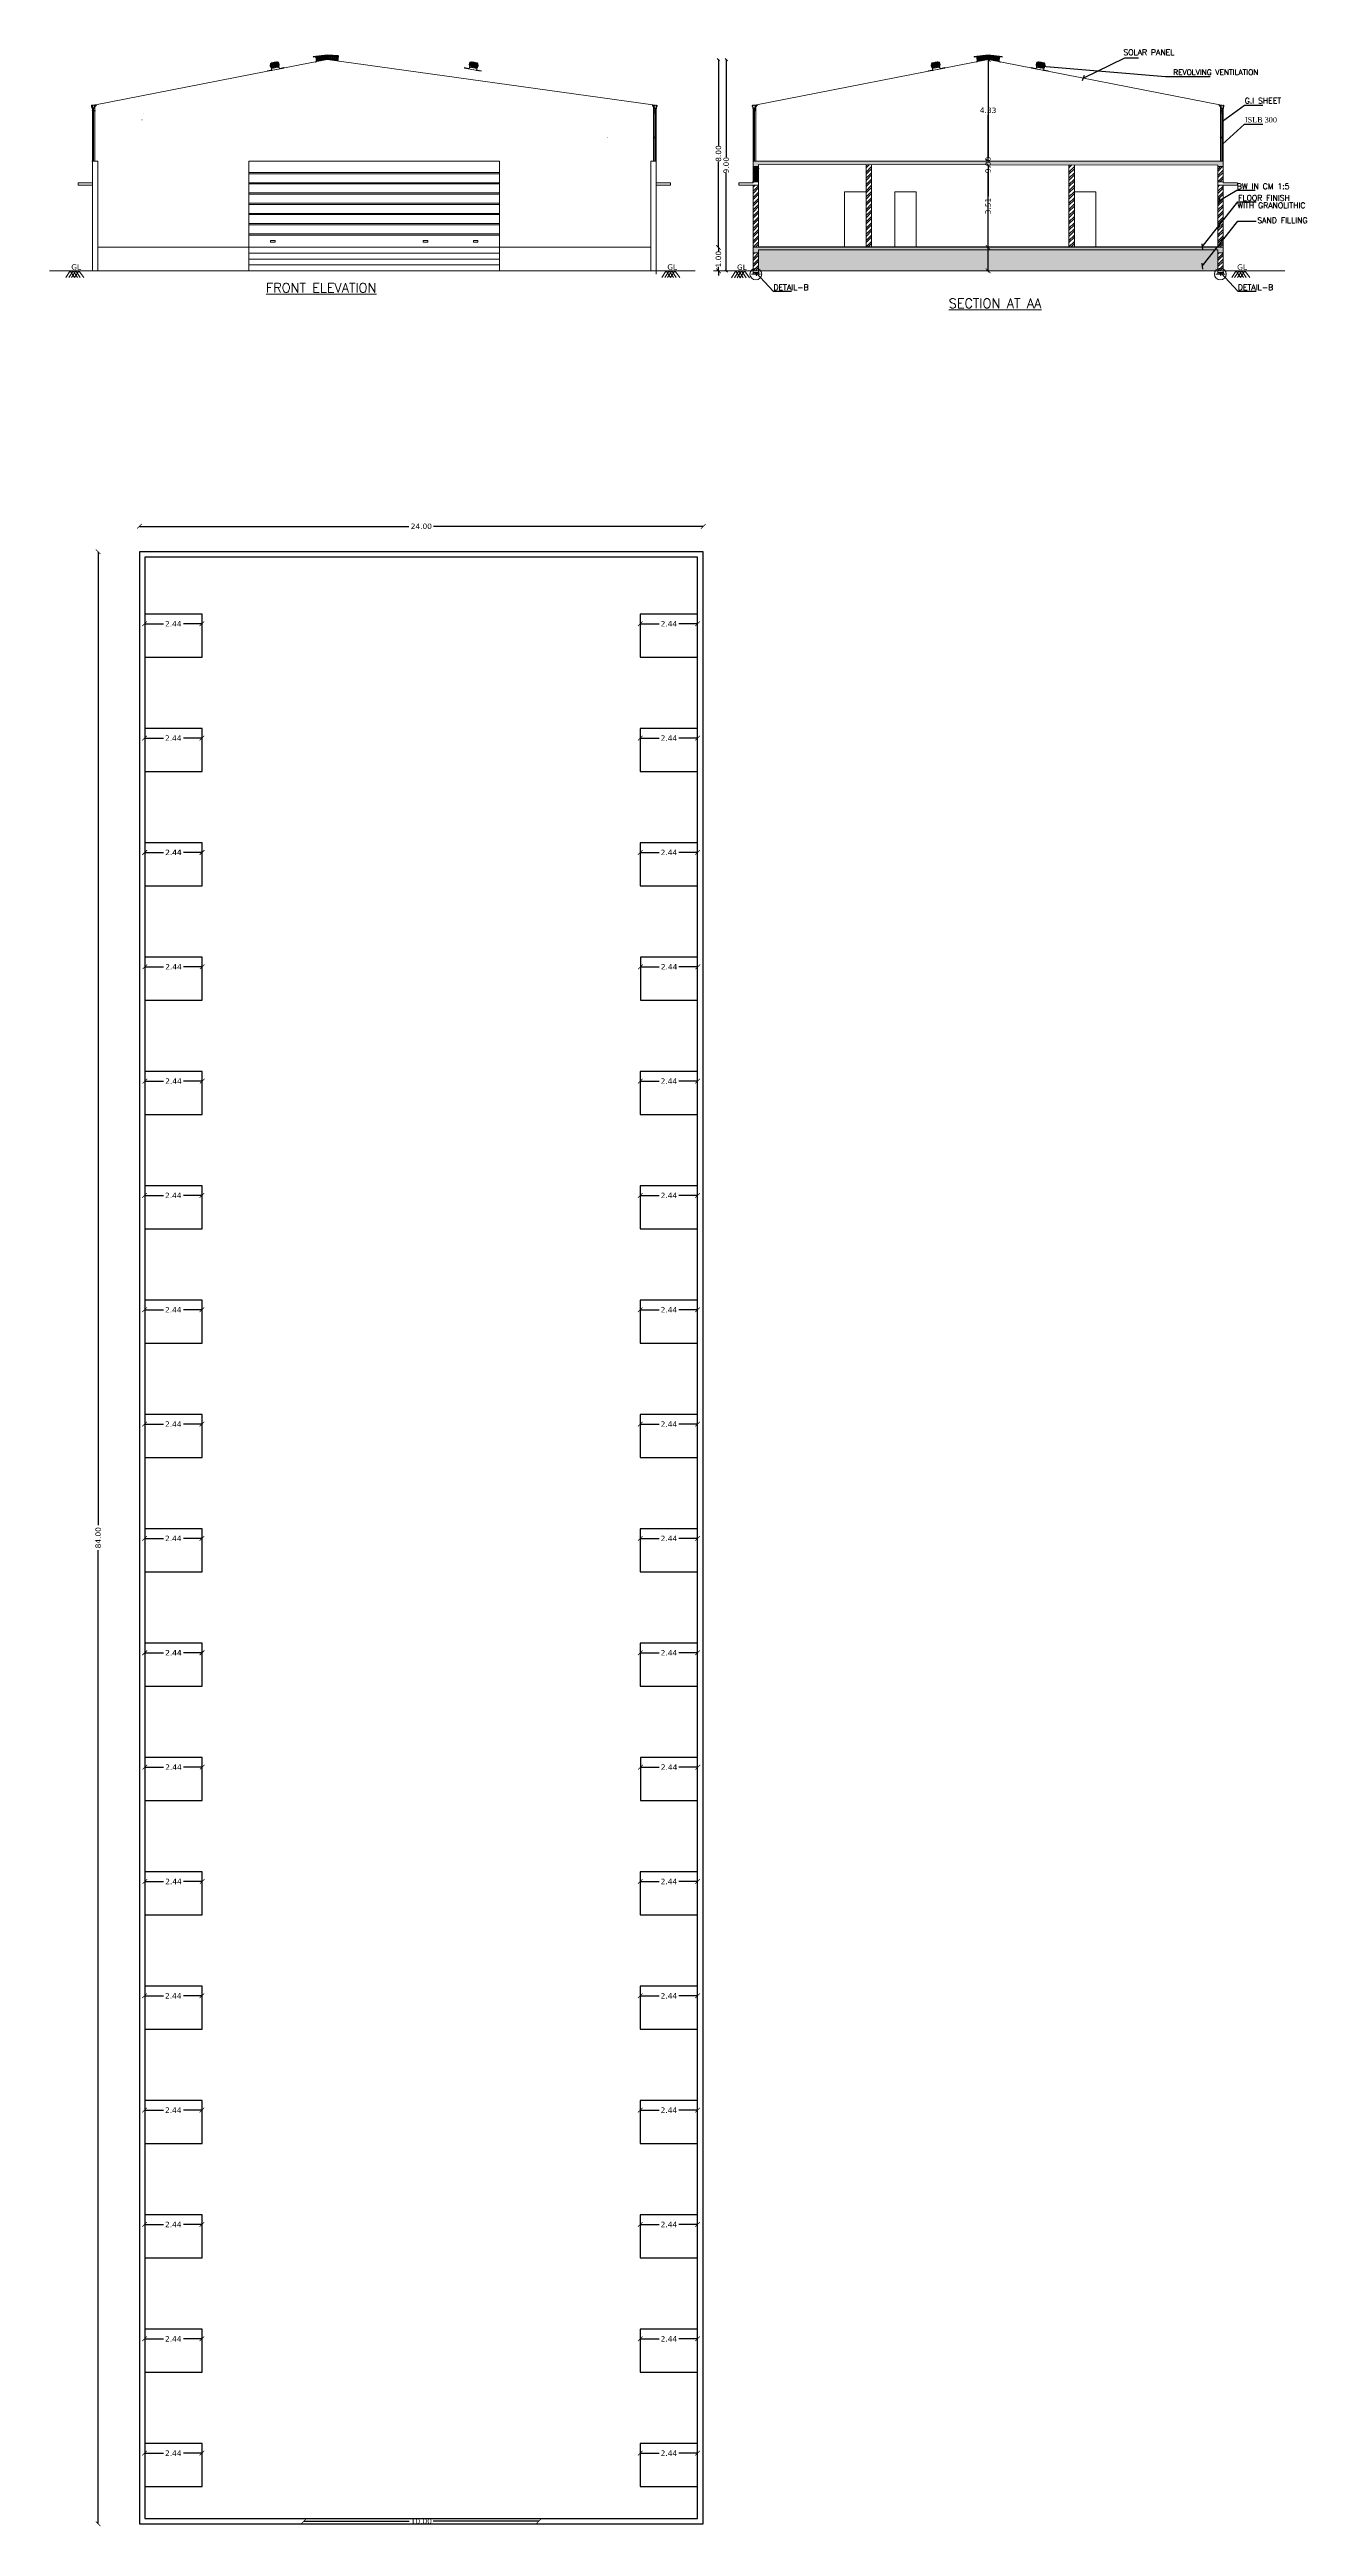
# Model space of a CAD drawing. Header units: metres. Extents: x 1610 to 5629, y 732 to 3974.
# Drawn here: x 1609.5 to 1663.3, y 806.7 to 912.2 of the extents above; entities that cross this region are included whole.
import ezdxf
from ezdxf.enums import TextEntityAlignment as Align

# ---------------------------------------------------------------- set-up
doc = ezdxf.new("R2010")
doc.units = ezdxf.units.M
doc.header["$MEASUREMENT"] = 0
doc.header["$PDMODE"] = 2
doc.header["$PDSIZE"] = 50
doc.layers.get('0').update_dxf_attribs({"lineweight": 0})
doc.layers.get('Defpoints').update_dxf_attribs({"lineweight": 0})
for name, color, linetype in [('BLK_1_HT_OF_BLDG', 5, 'Continuous'), ('BLK_1_PLINTH_HEIGHT', 7, 'Continuous'), ('BLK_2_FLR_0_BLT_UP_AREA', 18, 'Continuous'), ('BLK_2_FLR_0_EXIT_WIDTH_DOOR', 2, 'Continuous'), ('BLK_2_FLR_0_REGULAR_ROOM', 117, 'Continuous'), ('BLK_2_FLR_0_ROOM_1_LIGHT_VENTILATION_1', 3, 'Continuous'), ('BLK_2_HT_OF_BLDG', 5, 'Continuous'), ('BLK_2_PLINTH_HEIGHT', 7, 'Continuous')]:
    doc.layers.add(name, color=color, linetype=linetype)
doc.layers.add('WORKSHOP_AREA', color=121, linetype='Continuous', lineweight=0)
doc.styles.add('Isa-', font='times.ttf')
doc.styles.add('ROMAND', font='swissc.ttf')
doc.styles.get("Standard").update_dxf_attribs({"font": 'verdana.ttf', "height": 0.23})
doc.styles.add('STYLE2', font='romant.shx', dxfattribs={"width": 0.8, "height": 4})
doc.dimstyles.new('123', dxfattribs={"dimtxt": 0.3, "dimasz": 0.2, "dimexe": 0.18, "dimexo": 0.0625, "dimgap": 0.09, "dimtad": 0, "dimzin": 0, "dimdsep": 46, "dimtxsty": 'Standard', "dimblk": 'ARCHTICK', "dimcen": 0.09, "dimse1": 1, "dimse2": 1, "dimadec": 3, "dimazin": 0, "dimtfac": 1, "dimtofl": 0, "dimtmove": 0, "dimatfit": 3, "dimfxl": 0, "dimtolj": 1, "dimtzin": 0, "dimarcsym": 0})
doc.dimstyles.new('Copy(2) of Standard2', dxfattribs={"dimtxt": 1, "dimasz": 0.2, "dimexe": 0.18, "dimexo": 0.0625, "dimgap": 0.09, "dimtad": 0, "dimzin": 0, "dimdsep": 46, "dimtxsty": 'Standard', "dimblk": 'ARCHTICK', "dimcen": 0.09, "dimse1": 1, "dimse2": 1, "dimadec": 3, "dimazin": 0, "dimtfac": 1, "dimtofl": 0, "dimtmove": 0, "dimatfit": 3, "dimfxl": 0, "dimtolj": 1, "dimtzin": 0, "dimarcsym": 0})
doc.dimstyles.get("Standard").update_dxf_attribs({"dimscale": 0, "dimtxt": 0.18, "dimasz": 0.18, "dimexe": 0.18, "dimexo": 0.0625, "dimgap": 0.09, "dimtad": 1, "dimtoh": 1, "dimzin": 0, "dimdsep": 46, "dimtxsty": 'Standard', "dimblk": 'OBLIQUE', "dimcen": 0.09, "dimse1": 1, "dimse2": 1, "dimadec": 0, "dimazin": 0, "dimtfac": 1, "dimtofl": 0, "dimtmove": 0, "dimatfit": 3, "dimldrblk": 'OBLIQUE', "dimfxl": 0, "dimtolj": 1, "dimtzin": 0, "dimarcsym": 0})
doc.dimstyles.new('STANDARD$0', dxfattribs={"dimtxt": 0.23, "dimasz": 0.1, "dimexe": 2, "dimexo": 2, "dimgap": 0, "dimtad": 0, "dimzin": 0, "dimdsep": 46, "dimtxsty": 'Standard', "dimblk": 'OBLIQUE', "dimcen": -0.0625, "dimse1": 1, "dimse2": 1, "dimclrd": 7, "dimclre": 9, "dimclrt": 7, "dimadec": 0, "dimazin": 0, "dimtfac": 1, "dimtix": 1, "dimtofl": 0, "dimtmove": 2, "dimatfit": 3, "dimldrblk": 'OBLIQUE', "dimfxl": 0, "dimtolj": 1, "dimtzin": 0, "dimarcsym": 0})

msp = doc.modelspace()

# ---------------------------------------------------------------- texts
at = {"color": 7, "style": 'STYLE2'}
for s, p in [('SOLAR PANEL', (1655.231, 911.959)), ('G.I SHEET', (1660.397, 909.9, 10.305)), ('BW IN CM 1:5', (1660.06, 906.254, -102.629)), ('WITH GRANOLITHIC', (1660.08, 905.438)), ('FLOOR FINISH ', (1660.116, 905.759)), ('SAND FILLING', (1660.931, 904.805)), ('DETAIL-B', (1640.329, 901.951)), ('DETAIL-B', (1660.104, 901.951))]:
    msp.add_text(s, height=0.24, dxfattribs=at).set_placement(p)
at = {"color": 7, "extrusion": (-2.52747e-08, 1.28725e-07, 1), "style": 'ROMAND'}
for p in [(1618.992, 911.404, 0), (1647.129, 911.404, 0)]:
    msp.add_text('TURBO VENTILATOR', height=0.01732, rotation=11.3116, dxfattribs=at).set_placement(p)
at = {"color": 7, "extrusion": (2.52747e-08, 1.28725e-07, 1), "style": 'ROMAND'}
for p in [(1627.432, 911.453, 0), (1651.569, 911.453, 0)]:
    msp.add_text('TURBO VENTILATOR', height=0.01732, rotation=348.6884, dxfattribs=at).set_placement(p)
at = {"color": 7, "ltscale": 0.5, "style": 'STYLE2'}
msp.add_text('REVOLVING VENTILATION', height=0.23, dxfattribs=at).set_placement((1659.165, 911.116, -98.484), align=Align.CENTER)
at = {"color": 7}
for s, height, style, p in [('ISLB 300 ', 0.2284, 'Isa-', (1661.128, 909.092, 10.305)), ('%%UFRONT ELEVATION', 0.4, 'STYLE2', (1621.077, 901.852, 0.313)), ('%%USECTION AT AA', 0.4, 'STYLE2', (1649.767, 901.188))]:
    msp.add_text(s, height=height, dxfattribs=dict(at, style=style)).set_placement(p, align=Align.CENTER)
for p in [(1610.645, 902.821, 0.389), (1636.022, 902.821, 0.389), (1638.99, 902.813, 0.389), (1660.284, 902.821, -0.486)]:
    msp.add_text('GL', height=0.2284, dxfattribs=at).set_placement(p, align=Align.CENTER)

# ---------------------------------------------------------------- blocks, each defined once
blk = doc.blocks.new('_ArchTick')
at = {"color": 0, "linetype": 'ByBlock', "const_width": 0.15}
blk.add_lwpolyline([(-0.5, -0.5), (0.5, 0.5)], dxfattribs=at)
blk = doc.blocks.new('*D89')
at = {"color": 0, "lineweight": -2}
for p, q in [((1611.58, 890.81), (1611.58, 849.34)), ((1611.58, 806.81), (1611.58, 848.28))]:
    blk.add_line(p, q, dxfattribs=at)
at = {"layer": 'Defpoints', "color": 0}
for p in [(1613.34, 890.81), (1611.58, 806.81), (1613.34, 806.81)]:
    blk.add_point(p, dxfattribs=at)
at = {"color": 0, "lineweight": -2, "xscale": 0.2, "yscale": 0.2, "zscale": 0.2}
for p, rotation in [((1611.58, 890.81), 90), ((1611.58, 806.81), 270)]:
    blk.add_blockref('_ArchTick', p, dxfattribs=dict(at, rotation=rotation))
at = {"color": 0, "insert": (1611.58, 848.81), "char_height": 0.23, "attachment_point": 5, "rotation": 90}
blk.add_mtext('\\A1;84.00', dxfattribs=at)
blk = doc.blocks.new('*D90')
at = {"color": 0, "lineweight": -2}
for p, q in [((1613.34, 891.89), (1624.81, 891.89)), ((1637.34, 891.89), (1625.86, 891.89))]:
    blk.add_line(p, q, dxfattribs=at)
at = {"layer": 'Defpoints', "color": 0}
for p in [(1637.34, 891.89), (1613.34, 890.81), (1637.34, 890.81)]:
    blk.add_point(p, dxfattribs=at)
at = {"color": 0, "lineweight": -2, "xscale": 0.2, "yscale": 0.2, "zscale": 0.2, "rotation": 180}
blk.add_blockref('_ArchTick', (1613.34, 891.89), dxfattribs=at)
at = {"color": 0, "lineweight": -2, "xscale": 0.2, "yscale": 0.2, "zscale": 0.2}
blk.add_blockref('_ArchTick', (1637.34, 891.89), dxfattribs=at)
at = {"color": 0, "insert": (1625.34, 891.89), "char_height": 0.23, "attachment_point": 5}
blk.add_mtext('\\A1;24.00', dxfattribs=at)
blk = doc.blocks.new('*D91')
at = {"layer": 'BLK_2_FLR_0_EXIT_WIDTH_DOOR', "color": 0, "lineweight": -2}
for p, q in [((1620.34, 806.92), (1624.82, 806.92)), ((1630.34, 806.92), (1625.85, 806.92))]:
    blk.add_line(p, q, dxfattribs=at)
at = {"layer": 'Defpoints', "color": 0}
for p in [(1620.34, 806.92), (1630.34, 806.92), (1630.34, 806.92)]:
    blk.add_point(p, dxfattribs=at)
at = {"layer": 'BLK_2_FLR_0_EXIT_WIDTH_DOOR', "color": 0, "lineweight": -2, "xscale": 0.2, "yscale": 0.2, "zscale": 0.2, "rotation": 180}
blk.add_blockref('_ArchTick', (1620.34, 806.92), dxfattribs=at)
at = {"layer": 'BLK_2_FLR_0_EXIT_WIDTH_DOOR', "color": 0, "lineweight": -2, "xscale": 0.2, "yscale": 0.2, "zscale": 0.2}
blk.add_blockref('_ArchTick', (1630.34, 806.92), dxfattribs=at)
at = {"layer": 'BLK_2_FLR_0_EXIT_WIDTH_DOOR', "color": 0, "lineweight": -3, "insert": (1625.34, 806.92), "char_height": 0.23, "attachment_point": 5}
blk.add_mtext('\\A1;10.00', dxfattribs=at)
blk = doc.blocks.new('*D92')
at = {"layer": 'BLK_2_FLR_0_ROOM_1_LIGHT_VENTILATION_1', "color": 0, "lineweight": -2}
for p, q in [((1613.57, 843.91), (1614.36, 843.91)), ((1616.01, 843.91), (1615.21, 843.91))]:
    blk.add_line(p, q, dxfattribs=at)
at = {"layer": 'Defpoints', "color": 0}
for p in [(1613.57, 844.32), (1616.01, 844.32), (1613.57, 843.91)]:
    blk.add_point(p, dxfattribs=at)
at = {"layer": 'BLK_2_FLR_0_ROOM_1_LIGHT_VENTILATION_1', "color": 0, "lineweight": -2, "xscale": 0.2, "yscale": 0.2, "zscale": 0.2, "rotation": 180}
blk.add_blockref('_ArchTick', (1613.57, 843.91), dxfattribs=at)
at = {"layer": 'BLK_2_FLR_0_ROOM_1_LIGHT_VENTILATION_1', "color": 0, "lineweight": -2, "xscale": 0.2, "yscale": 0.2, "zscale": 0.2}
blk.add_blockref('_ArchTick', (1616.01, 843.91), dxfattribs=at)
at = {"layer": 'BLK_2_FLR_0_ROOM_1_LIGHT_VENTILATION_1', "color": 0, "insert": (1614.79, 843.91), "char_height": 0.23, "attachment_point": 5}
blk.add_mtext('\\A1;2.44', dxfattribs=at)
blk = doc.blocks.new('*D93')
at = {"layer": 'BLK_2_FLR_0_ROOM_1_LIGHT_VENTILATION_1', "color": 0, "lineweight": -2}
for p, q in [((1613.57, 839.04), (1614.36, 839.04)), ((1616.01, 839.04), (1615.21, 839.04))]:
    blk.add_line(p, q, dxfattribs=at)
at = {"layer": 'Defpoints', "color": 0}
for p in [(1613.57, 839.45), (1613.57, 839.04), (1616.01, 839.45)]:
    blk.add_point(p, dxfattribs=at)
at = {"layer": 'BLK_2_FLR_0_ROOM_1_LIGHT_VENTILATION_1', "color": 0, "lineweight": -2, "xscale": 0.2, "yscale": 0.2, "zscale": 0.2, "rotation": 180}
blk.add_blockref('_ArchTick', (1613.57, 839.04), dxfattribs=at)
at = {"layer": 'BLK_2_FLR_0_ROOM_1_LIGHT_VENTILATION_1', "color": 0, "lineweight": -2, "xscale": 0.2, "yscale": 0.2, "zscale": 0.2}
blk.add_blockref('_ArchTick', (1616.01, 839.04), dxfattribs=at)
at = {"layer": 'BLK_2_FLR_0_ROOM_1_LIGHT_VENTILATION_1', "color": 0, "insert": (1614.79, 839.04), "char_height": 0.23, "attachment_point": 5}
blk.add_mtext('\\A1;2.44', dxfattribs=at)
blk = doc.blocks.new('*D94')
at = {"layer": 'BLK_2_FLR_0_ROOM_1_LIGHT_VENTILATION_1', "color": 0, "lineweight": -2}
for p, q in [((1613.57, 834.17), (1614.36, 834.17)), ((1616.01, 834.17), (1615.21, 834.17))]:
    blk.add_line(p, q, dxfattribs=at)
at = {"layer": 'Defpoints', "color": 0}
for p in [(1613.57, 834.58), (1616.01, 834.58), (1613.57, 834.17)]:
    blk.add_point(p, dxfattribs=at)
at = {"layer": 'BLK_2_FLR_0_ROOM_1_LIGHT_VENTILATION_1', "color": 0, "lineweight": -2, "xscale": 0.2, "yscale": 0.2, "zscale": 0.2, "rotation": 180}
blk.add_blockref('_ArchTick', (1613.57, 834.17), dxfattribs=at)
at = {"layer": 'BLK_2_FLR_0_ROOM_1_LIGHT_VENTILATION_1', "color": 0, "lineweight": -2, "xscale": 0.2, "yscale": 0.2, "zscale": 0.2}
blk.add_blockref('_ArchTick', (1616.01, 834.17), dxfattribs=at)
at = {"layer": 'BLK_2_FLR_0_ROOM_1_LIGHT_VENTILATION_1', "color": 0, "insert": (1614.79, 834.17), "char_height": 0.23, "attachment_point": 5}
blk.add_mtext('\\A1;2.44', dxfattribs=at)
blk = doc.blocks.new('*D95')
at = {"layer": 'BLK_2_FLR_0_ROOM_1_LIGHT_VENTILATION_1', "color": 0, "lineweight": -2}
for p, q in [((1613.56, 829.3), (1614.36, 829.3)), ((1616, 829.3), (1615.21, 829.3))]:
    blk.add_line(p, q, dxfattribs=at)
at = {"layer": 'Defpoints', "color": 0}
for p in [(1613.56, 829.71), (1613.56, 829.3), (1616, 829.71)]:
    blk.add_point(p, dxfattribs=at)
at = {"layer": 'BLK_2_FLR_0_ROOM_1_LIGHT_VENTILATION_1', "color": 0, "lineweight": -2, "xscale": 0.2, "yscale": 0.2, "zscale": 0.2, "rotation": 180}
blk.add_blockref('_ArchTick', (1613.56, 829.3), dxfattribs=at)
at = {"layer": 'BLK_2_FLR_0_ROOM_1_LIGHT_VENTILATION_1', "color": 0, "lineweight": -2, "xscale": 0.2, "yscale": 0.2, "zscale": 0.2}
blk.add_blockref('_ArchTick', (1616, 829.3), dxfattribs=at)
at = {"layer": 'BLK_2_FLR_0_ROOM_1_LIGHT_VENTILATION_1', "color": 0, "insert": (1614.78, 829.3), "char_height": 0.23, "attachment_point": 5}
blk.add_mtext('\\A1;2.44', dxfattribs=at)
blk = doc.blocks.new('*D96')
at = {"layer": 'BLK_2_FLR_0_ROOM_1_LIGHT_VENTILATION_1', "color": 0, "lineweight": -2}
for p, q in [((1613.56, 824.43), (1614.36, 824.43)), ((1616, 824.43), (1615.21, 824.43))]:
    blk.add_line(p, q, dxfattribs=at)
at = {"layer": 'Defpoints', "color": 0}
for p in [(1613.56, 824.84), (1613.56, 824.43), (1616, 824.84)]:
    blk.add_point(p, dxfattribs=at)
at = {"layer": 'BLK_2_FLR_0_ROOM_1_LIGHT_VENTILATION_1', "color": 0, "lineweight": -2, "xscale": 0.2, "yscale": 0.2, "zscale": 0.2, "rotation": 180}
blk.add_blockref('_ArchTick', (1613.56, 824.43), dxfattribs=at)
at = {"layer": 'BLK_2_FLR_0_ROOM_1_LIGHT_VENTILATION_1', "color": 0, "lineweight": -2, "xscale": 0.2, "yscale": 0.2, "zscale": 0.2}
blk.add_blockref('_ArchTick', (1616, 824.43), dxfattribs=at)
at = {"layer": 'BLK_2_FLR_0_ROOM_1_LIGHT_VENTILATION_1', "color": 0, "insert": (1614.78, 824.43), "char_height": 0.23, "attachment_point": 5}
blk.add_mtext('\\A1;2.44', dxfattribs=at)
blk = doc.blocks.new('*D97')
at = {"layer": 'BLK_2_FLR_0_ROOM_1_LIGHT_VENTILATION_1', "color": 0, "lineweight": -2}
for p, q in [((1613.56, 819.56), (1614.36, 819.56)), ((1616, 819.56), (1615.21, 819.56))]:
    blk.add_line(p, q, dxfattribs=at)
at = {"layer": 'Defpoints', "color": 0}
for p in [(1613.56, 819.97), (1616, 819.97), (1613.56, 819.56)]:
    blk.add_point(p, dxfattribs=at)
at = {"layer": 'BLK_2_FLR_0_ROOM_1_LIGHT_VENTILATION_1', "color": 0, "lineweight": -2, "xscale": 0.2, "yscale": 0.2, "zscale": 0.2, "rotation": 180}
blk.add_blockref('_ArchTick', (1613.56, 819.56), dxfattribs=at)
at = {"layer": 'BLK_2_FLR_0_ROOM_1_LIGHT_VENTILATION_1', "color": 0, "lineweight": -2, "xscale": 0.2, "yscale": 0.2, "zscale": 0.2}
blk.add_blockref('_ArchTick', (1616, 819.56), dxfattribs=at)
at = {"layer": 'BLK_2_FLR_0_ROOM_1_LIGHT_VENTILATION_1', "color": 0, "insert": (1614.78, 819.56), "char_height": 0.23, "attachment_point": 5}
blk.add_mtext('\\A1;2.44', dxfattribs=at)
blk = doc.blocks.new('*D98')
at = {"layer": 'BLK_2_FLR_0_ROOM_1_LIGHT_VENTILATION_1', "color": 0, "lineweight": -2}
for p, q in [((1613.56, 814.69), (1614.36, 814.69)), ((1616, 814.69), (1615.21, 814.69))]:
    blk.add_line(p, q, dxfattribs=at)
at = {"layer": 'Defpoints', "color": 0}
for p in [(1613.56, 815.1), (1613.56, 814.69), (1616, 815.1)]:
    blk.add_point(p, dxfattribs=at)
at = {"layer": 'BLK_2_FLR_0_ROOM_1_LIGHT_VENTILATION_1', "color": 0, "lineweight": -2, "xscale": 0.2, "yscale": 0.2, "zscale": 0.2, "rotation": 180}
blk.add_blockref('_ArchTick', (1613.56, 814.69), dxfattribs=at)
at = {"layer": 'BLK_2_FLR_0_ROOM_1_LIGHT_VENTILATION_1', "color": 0, "lineweight": -2, "xscale": 0.2, "yscale": 0.2, "zscale": 0.2}
blk.add_blockref('_ArchTick', (1616, 814.69), dxfattribs=at)
at = {"layer": 'BLK_2_FLR_0_ROOM_1_LIGHT_VENTILATION_1', "color": 0, "insert": (1614.78, 814.69), "char_height": 0.23, "attachment_point": 5}
blk.add_mtext('\\A1;2.44', dxfattribs=at)
blk = doc.blocks.new('*D99')
at = {"layer": 'BLK_2_FLR_0_ROOM_1_LIGHT_VENTILATION_1', "color": 0, "lineweight": -2}
for p, q in [((1613.56, 809.82), (1614.36, 809.82)), ((1616, 809.82), (1615.21, 809.82))]:
    blk.add_line(p, q, dxfattribs=at)
at = {"layer": 'Defpoints', "color": 0}
for p in [(1613.56, 810.23), (1613.56, 809.82), (1616, 810.23)]:
    blk.add_point(p, dxfattribs=at)
at = {"layer": 'BLK_2_FLR_0_ROOM_1_LIGHT_VENTILATION_1', "color": 0, "lineweight": -2, "xscale": 0.2, "yscale": 0.2, "zscale": 0.2, "rotation": 180}
blk.add_blockref('_ArchTick', (1613.56, 809.82), dxfattribs=at)
at = {"layer": 'BLK_2_FLR_0_ROOM_1_LIGHT_VENTILATION_1', "color": 0, "lineweight": -2, "xscale": 0.2, "yscale": 0.2, "zscale": 0.2}
blk.add_blockref('_ArchTick', (1616, 809.82), dxfattribs=at)
at = {"layer": 'BLK_2_FLR_0_ROOM_1_LIGHT_VENTILATION_1', "color": 0, "insert": (1614.78, 809.82), "char_height": 0.23, "attachment_point": 5}
blk.add_mtext('\\A1;2.44', dxfattribs=at)
blk = doc.blocks.new('*D100')
at = {"layer": 'BLK_2_FLR_0_ROOM_1_LIGHT_VENTILATION_1', "color": 0, "lineweight": -2}
for p, q in [((1634.66, 809.82), (1635.46, 809.82)), ((1637.1, 809.82), (1636.31, 809.82))]:
    blk.add_line(p, q, dxfattribs=at)
at = {"layer": 'Defpoints', "color": 0}
for p in [(1634.66, 810.23), (1634.66, 809.82), (1637.1, 810.23)]:
    blk.add_point(p, dxfattribs=at)
at = {"layer": 'BLK_2_FLR_0_ROOM_1_LIGHT_VENTILATION_1', "color": 0, "lineweight": -2, "xscale": 0.2, "yscale": 0.2, "zscale": 0.2, "rotation": 180}
blk.add_blockref('_ArchTick', (1634.66, 809.82), dxfattribs=at)
at = {"layer": 'BLK_2_FLR_0_ROOM_1_LIGHT_VENTILATION_1', "color": 0, "lineweight": -2, "xscale": 0.2, "yscale": 0.2, "zscale": 0.2}
blk.add_blockref('_ArchTick', (1637.1, 809.82), dxfattribs=at)
at = {"layer": 'BLK_2_FLR_0_ROOM_1_LIGHT_VENTILATION_1', "color": 0, "insert": (1635.88, 809.82), "char_height": 0.23, "attachment_point": 5}
blk.add_mtext('\\A1;2.44', dxfattribs=at)
blk = doc.blocks.new('*D101')
at = {"layer": 'BLK_2_FLR_0_ROOM_1_LIGHT_VENTILATION_1', "color": 0, "lineweight": -2}
for p, q in [((1634.66, 814.69), (1635.46, 814.69)), ((1637.1, 814.69), (1636.31, 814.69))]:
    blk.add_line(p, q, dxfattribs=at)
at = {"layer": 'Defpoints', "color": 0}
for p in [(1634.66, 815.1), (1634.66, 814.69), (1637.1, 815.1)]:
    blk.add_point(p, dxfattribs=at)
at = {"layer": 'BLK_2_FLR_0_ROOM_1_LIGHT_VENTILATION_1', "color": 0, "lineweight": -2, "xscale": 0.2, "yscale": 0.2, "zscale": 0.2, "rotation": 180}
blk.add_blockref('_ArchTick', (1634.66, 814.69), dxfattribs=at)
at = {"layer": 'BLK_2_FLR_0_ROOM_1_LIGHT_VENTILATION_1', "color": 0, "lineweight": -2, "xscale": 0.2, "yscale": 0.2, "zscale": 0.2}
blk.add_blockref('_ArchTick', (1637.1, 814.69), dxfattribs=at)
at = {"layer": 'BLK_2_FLR_0_ROOM_1_LIGHT_VENTILATION_1', "color": 0, "insert": (1635.88, 814.69), "char_height": 0.23, "attachment_point": 5}
blk.add_mtext('\\A1;2.44', dxfattribs=at)
blk = doc.blocks.new('*D102')
at = {"layer": 'BLK_2_FLR_0_ROOM_1_LIGHT_VENTILATION_1', "color": 0, "lineweight": -2}
for p, q in [((1634.66, 819.56), (1635.46, 819.56)), ((1637.1, 819.56), (1636.31, 819.56))]:
    blk.add_line(p, q, dxfattribs=at)
at = {"layer": 'Defpoints', "color": 0}
for p in [(1634.66, 819.97), (1637.1, 819.97), (1634.66, 819.56)]:
    blk.add_point(p, dxfattribs=at)
at = {"layer": 'BLK_2_FLR_0_ROOM_1_LIGHT_VENTILATION_1', "color": 0, "lineweight": -2, "xscale": 0.2, "yscale": 0.2, "zscale": 0.2, "rotation": 180}
blk.add_blockref('_ArchTick', (1634.66, 819.56), dxfattribs=at)
at = {"layer": 'BLK_2_FLR_0_ROOM_1_LIGHT_VENTILATION_1', "color": 0, "lineweight": -2, "xscale": 0.2, "yscale": 0.2, "zscale": 0.2}
blk.add_blockref('_ArchTick', (1637.1, 819.56), dxfattribs=at)
at = {"layer": 'BLK_2_FLR_0_ROOM_1_LIGHT_VENTILATION_1', "color": 0, "insert": (1635.88, 819.56), "char_height": 0.23, "attachment_point": 5}
blk.add_mtext('\\A1;2.44', dxfattribs=at)
blk = doc.blocks.new('*D103')
at = {"layer": 'BLK_2_FLR_0_ROOM_1_LIGHT_VENTILATION_1', "color": 0, "lineweight": -2}
for p, q in [((1634.66, 824.43), (1635.46, 824.43)), ((1637.1, 824.43), (1636.31, 824.43))]:
    blk.add_line(p, q, dxfattribs=at)
at = {"layer": 'Defpoints', "color": 0}
for p in [(1634.66, 824.84), (1634.66, 824.43), (1637.1, 824.84)]:
    blk.add_point(p, dxfattribs=at)
at = {"layer": 'BLK_2_FLR_0_ROOM_1_LIGHT_VENTILATION_1', "color": 0, "lineweight": -2, "xscale": 0.2, "yscale": 0.2, "zscale": 0.2, "rotation": 180}
blk.add_blockref('_ArchTick', (1634.66, 824.43), dxfattribs=at)
at = {"layer": 'BLK_2_FLR_0_ROOM_1_LIGHT_VENTILATION_1', "color": 0, "lineweight": -2, "xscale": 0.2, "yscale": 0.2, "zscale": 0.2}
blk.add_blockref('_ArchTick', (1637.1, 824.43), dxfattribs=at)
at = {"layer": 'BLK_2_FLR_0_ROOM_1_LIGHT_VENTILATION_1', "color": 0, "insert": (1635.88, 824.43), "char_height": 0.23, "attachment_point": 5}
blk.add_mtext('\\A1;2.44', dxfattribs=at)
blk = doc.blocks.new('*D104')
at = {"layer": 'BLK_2_FLR_0_ROOM_1_LIGHT_VENTILATION_1', "color": 0, "lineweight": -2}
for p, q in [((1634.66, 829.3), (1635.46, 829.3)), ((1637.1, 829.3), (1636.31, 829.3))]:
    blk.add_line(p, q, dxfattribs=at)
at = {"layer": 'Defpoints', "color": 0}
for p in [(1634.66, 829.71), (1634.66, 829.3), (1637.1, 829.71)]:
    blk.add_point(p, dxfattribs=at)
at = {"layer": 'BLK_2_FLR_0_ROOM_1_LIGHT_VENTILATION_1', "color": 0, "lineweight": -2, "xscale": 0.2, "yscale": 0.2, "zscale": 0.2, "rotation": 180}
blk.add_blockref('_ArchTick', (1634.66, 829.3), dxfattribs=at)
at = {"layer": 'BLK_2_FLR_0_ROOM_1_LIGHT_VENTILATION_1', "color": 0, "lineweight": -2, "xscale": 0.2, "yscale": 0.2, "zscale": 0.2}
blk.add_blockref('_ArchTick', (1637.1, 829.3), dxfattribs=at)
at = {"layer": 'BLK_2_FLR_0_ROOM_1_LIGHT_VENTILATION_1', "color": 0, "insert": (1635.88, 829.3), "char_height": 0.23, "attachment_point": 5}
blk.add_mtext('\\A1;2.44', dxfattribs=at)
blk = doc.blocks.new('*D105')
at = {"layer": 'BLK_2_FLR_0_ROOM_1_LIGHT_VENTILATION_1', "color": 0, "lineweight": -2}
for p, q in [((1634.66, 834.17), (1635.46, 834.17)), ((1637.1, 834.17), (1636.31, 834.17))]:
    blk.add_line(p, q, dxfattribs=at)
at = {"layer": 'Defpoints', "color": 0}
for p in [(1634.66, 834.58), (1637.1, 834.58), (1634.66, 834.17)]:
    blk.add_point(p, dxfattribs=at)
at = {"layer": 'BLK_2_FLR_0_ROOM_1_LIGHT_VENTILATION_1', "color": 0, "lineweight": -2, "xscale": 0.2, "yscale": 0.2, "zscale": 0.2, "rotation": 180}
blk.add_blockref('_ArchTick', (1634.66, 834.17), dxfattribs=at)
at = {"layer": 'BLK_2_FLR_0_ROOM_1_LIGHT_VENTILATION_1', "color": 0, "lineweight": -2, "xscale": 0.2, "yscale": 0.2, "zscale": 0.2}
blk.add_blockref('_ArchTick', (1637.1, 834.17), dxfattribs=at)
at = {"layer": 'BLK_2_FLR_0_ROOM_1_LIGHT_VENTILATION_1', "color": 0, "insert": (1635.88, 834.17), "char_height": 0.23, "attachment_point": 5}
blk.add_mtext('\\A1;2.44', dxfattribs=at)
blk = doc.blocks.new('*D106')
at = {"layer": 'BLK_2_FLR_0_ROOM_1_LIGHT_VENTILATION_1', "color": 0, "lineweight": -2}
for p, q in [((1634.67, 839.04), (1635.46, 839.04)), ((1637.11, 839.04), (1636.31, 839.04))]:
    blk.add_line(p, q, dxfattribs=at)
at = {"layer": 'Defpoints', "color": 0}
for p in [(1634.67, 839.45), (1634.67, 839.04), (1637.11, 839.45)]:
    blk.add_point(p, dxfattribs=at)
at = {"layer": 'BLK_2_FLR_0_ROOM_1_LIGHT_VENTILATION_1', "color": 0, "lineweight": -2, "xscale": 0.2, "yscale": 0.2, "zscale": 0.2, "rotation": 180}
blk.add_blockref('_ArchTick', (1634.67, 839.04), dxfattribs=at)
at = {"layer": 'BLK_2_FLR_0_ROOM_1_LIGHT_VENTILATION_1', "color": 0, "lineweight": -2, "xscale": 0.2, "yscale": 0.2, "zscale": 0.2}
blk.add_blockref('_ArchTick', (1637.11, 839.04), dxfattribs=at)
at = {"layer": 'BLK_2_FLR_0_ROOM_1_LIGHT_VENTILATION_1', "color": 0, "insert": (1635.89, 839.04), "char_height": 0.23, "attachment_point": 5}
blk.add_mtext('\\A1;2.44', dxfattribs=at)
blk = doc.blocks.new('*D107')
at = {"layer": 'BLK_2_FLR_0_ROOM_1_LIGHT_VENTILATION_1', "color": 0, "lineweight": -2}
for p, q in [((1634.66, 843.91), (1635.46, 843.91)), ((1637.1, 843.91), (1636.31, 843.91))]:
    blk.add_line(p, q, dxfattribs=at)
at = {"layer": 'Defpoints', "color": 0}
for p in [(1634.66, 844.32), (1637.1, 844.32), (1634.66, 843.91)]:
    blk.add_point(p, dxfattribs=at)
at = {"layer": 'BLK_2_FLR_0_ROOM_1_LIGHT_VENTILATION_1', "color": 0, "lineweight": -2, "xscale": 0.2, "yscale": 0.2, "zscale": 0.2, "rotation": 180}
blk.add_blockref('_ArchTick', (1634.66, 843.91), dxfattribs=at)
at = {"layer": 'BLK_2_FLR_0_ROOM_1_LIGHT_VENTILATION_1', "color": 0, "lineweight": -2, "xscale": 0.2, "yscale": 0.2, "zscale": 0.2}
blk.add_blockref('_ArchTick', (1637.1, 843.91), dxfattribs=at)
at = {"layer": 'BLK_2_FLR_0_ROOM_1_LIGHT_VENTILATION_1', "color": 0, "insert": (1635.88, 843.91), "char_height": 0.23, "attachment_point": 5}
blk.add_mtext('\\A1;2.44', dxfattribs=at)
blk = doc.blocks.new('*D108')
at = {"layer": 'BLK_2_FLR_0_ROOM_1_LIGHT_VENTILATION_1', "color": 0, "lineweight": -2}
for p, q in [((1613.57, 878), (1614.36, 878)), ((1616.01, 878), (1615.21, 878))]:
    blk.add_line(p, q, dxfattribs=at)
at = {"layer": 'Defpoints', "color": 0}
for p in [(1613.57, 878.41), (1613.57, 878), (1616.01, 878.41)]:
    blk.add_point(p, dxfattribs=at)
at = {"layer": 'BLK_2_FLR_0_ROOM_1_LIGHT_VENTILATION_1', "color": 0, "lineweight": -2, "xscale": 0.2, "yscale": 0.2, "zscale": 0.2, "rotation": 180}
blk.add_blockref('_ArchTick', (1613.57, 878), dxfattribs=at)
at = {"layer": 'BLK_2_FLR_0_ROOM_1_LIGHT_VENTILATION_1', "color": 0, "lineweight": -2, "xscale": 0.2, "yscale": 0.2, "zscale": 0.2}
blk.add_blockref('_ArchTick', (1616.01, 878), dxfattribs=at)
at = {"layer": 'BLK_2_FLR_0_ROOM_1_LIGHT_VENTILATION_1', "color": 0, "insert": (1614.79, 878), "char_height": 0.23, "attachment_point": 5}
blk.add_mtext('\\A1;2.44', dxfattribs=at)
blk = doc.blocks.new('*D109')
at = {"layer": 'BLK_2_FLR_0_ROOM_1_LIGHT_VENTILATION_1', "color": 0, "lineweight": -2}
for p, q in [((1613.57, 873.13), (1614.36, 873.13)), ((1616.01, 873.13), (1615.21, 873.13))]:
    blk.add_line(p, q, dxfattribs=at)
at = {"layer": 'Defpoints', "color": 0}
for p in [(1613.57, 873.54), (1613.57, 873.13), (1616.01, 873.54)]:
    blk.add_point(p, dxfattribs=at)
at = {"layer": 'BLK_2_FLR_0_ROOM_1_LIGHT_VENTILATION_1', "color": 0, "lineweight": -2, "xscale": 0.2, "yscale": 0.2, "zscale": 0.2, "rotation": 180}
blk.add_blockref('_ArchTick', (1613.57, 873.13), dxfattribs=at)
at = {"layer": 'BLK_2_FLR_0_ROOM_1_LIGHT_VENTILATION_1', "color": 0, "lineweight": -2, "xscale": 0.2, "yscale": 0.2, "zscale": 0.2}
blk.add_blockref('_ArchTick', (1616.01, 873.13), dxfattribs=at)
at = {"layer": 'BLK_2_FLR_0_ROOM_1_LIGHT_VENTILATION_1', "color": 0, "insert": (1614.79, 873.13), "char_height": 0.23, "attachment_point": 5}
blk.add_mtext('\\A1;2.44', dxfattribs=at)
blk = doc.blocks.new('*D110')
at = {"layer": 'BLK_2_FLR_0_ROOM_1_LIGHT_VENTILATION_1', "color": 0, "lineweight": -2}
for p, q in [((1613.57, 868.26), (1614.36, 868.26)), ((1616.01, 868.26), (1615.21, 868.26))]:
    blk.add_line(p, q, dxfattribs=at)
at = {"layer": 'Defpoints', "color": 0}
for p in [(1613.57, 868.67), (1616.01, 868.67), (1613.57, 868.26)]:
    blk.add_point(p, dxfattribs=at)
at = {"layer": 'BLK_2_FLR_0_ROOM_1_LIGHT_VENTILATION_1', "color": 0, "lineweight": -2, "xscale": 0.2, "yscale": 0.2, "zscale": 0.2, "rotation": 180}
blk.add_blockref('_ArchTick', (1613.57, 868.26), dxfattribs=at)
at = {"layer": 'BLK_2_FLR_0_ROOM_1_LIGHT_VENTILATION_1', "color": 0, "lineweight": -2, "xscale": 0.2, "yscale": 0.2, "zscale": 0.2}
blk.add_blockref('_ArchTick', (1616.01, 868.26), dxfattribs=at)
at = {"layer": 'BLK_2_FLR_0_ROOM_1_LIGHT_VENTILATION_1', "color": 0, "insert": (1614.79, 868.26), "char_height": 0.23, "attachment_point": 5}
blk.add_mtext('\\A1;2.44', dxfattribs=at)
blk = doc.blocks.new('*D111')
at = {"layer": 'BLK_2_FLR_0_ROOM_1_LIGHT_VENTILATION_1', "color": 0, "lineweight": -2}
for p, q in [((1613.56, 863.39), (1614.36, 863.39)), ((1616, 863.39), (1615.21, 863.39))]:
    blk.add_line(p, q, dxfattribs=at)
at = {"layer": 'Defpoints', "color": 0}
for p in [(1613.56, 863.8), (1613.56, 863.39), (1616, 863.8)]:
    blk.add_point(p, dxfattribs=at)
at = {"layer": 'BLK_2_FLR_0_ROOM_1_LIGHT_VENTILATION_1', "color": 0, "lineweight": -2, "xscale": 0.2, "yscale": 0.2, "zscale": 0.2, "rotation": 180}
blk.add_blockref('_ArchTick', (1613.56, 863.39), dxfattribs=at)
at = {"layer": 'BLK_2_FLR_0_ROOM_1_LIGHT_VENTILATION_1', "color": 0, "lineweight": -2, "xscale": 0.2, "yscale": 0.2, "zscale": 0.2}
blk.add_blockref('_ArchTick', (1616, 863.39), dxfattribs=at)
at = {"layer": 'BLK_2_FLR_0_ROOM_1_LIGHT_VENTILATION_1', "color": 0, "insert": (1614.78, 863.39), "char_height": 0.23, "attachment_point": 5}
blk.add_mtext('\\A1;2.44', dxfattribs=at)
blk = doc.blocks.new('*D112')
at = {"layer": 'BLK_2_FLR_0_ROOM_1_LIGHT_VENTILATION_1', "color": 0, "lineweight": -2}
for p, q in [((1613.56, 858.52), (1614.36, 858.52)), ((1616, 858.52), (1615.21, 858.52))]:
    blk.add_line(p, q, dxfattribs=at)
at = {"layer": 'Defpoints', "color": 0}
for p in [(1613.56, 858.93), (1616, 858.93), (1613.56, 858.52)]:
    blk.add_point(p, dxfattribs=at)
at = {"layer": 'BLK_2_FLR_0_ROOM_1_LIGHT_VENTILATION_1', "color": 0, "lineweight": -2, "xscale": 0.2, "yscale": 0.2, "zscale": 0.2, "rotation": 180}
blk.add_blockref('_ArchTick', (1613.56, 858.52), dxfattribs=at)
at = {"layer": 'BLK_2_FLR_0_ROOM_1_LIGHT_VENTILATION_1', "color": 0, "lineweight": -2, "xscale": 0.2, "yscale": 0.2, "zscale": 0.2}
blk.add_blockref('_ArchTick', (1616, 858.52), dxfattribs=at)
at = {"layer": 'BLK_2_FLR_0_ROOM_1_LIGHT_VENTILATION_1', "color": 0, "insert": (1614.78, 858.52), "char_height": 0.23, "attachment_point": 5}
blk.add_mtext('\\A1;2.44', dxfattribs=at)
blk = doc.blocks.new('*D113')
at = {"layer": 'BLK_2_FLR_0_ROOM_1_LIGHT_VENTILATION_1', "color": 0, "lineweight": -2}
for p, q in [((1613.56, 853.65), (1614.36, 853.65)), ((1616, 853.65), (1615.21, 853.65))]:
    blk.add_line(p, q, dxfattribs=at)
at = {"layer": 'Defpoints', "color": 0}
for p in [(1613.56, 854.06), (1613.56, 853.65), (1616, 854.06)]:
    blk.add_point(p, dxfattribs=at)
at = {"layer": 'BLK_2_FLR_0_ROOM_1_LIGHT_VENTILATION_1', "color": 0, "lineweight": -2, "xscale": 0.2, "yscale": 0.2, "zscale": 0.2, "rotation": 180}
blk.add_blockref('_ArchTick', (1613.56, 853.65), dxfattribs=at)
at = {"layer": 'BLK_2_FLR_0_ROOM_1_LIGHT_VENTILATION_1', "color": 0, "lineweight": -2, "xscale": 0.2, "yscale": 0.2, "zscale": 0.2}
blk.add_blockref('_ArchTick', (1616, 853.65), dxfattribs=at)
at = {"layer": 'BLK_2_FLR_0_ROOM_1_LIGHT_VENTILATION_1', "color": 0, "insert": (1614.78, 853.65), "char_height": 0.23, "attachment_point": 5}
blk.add_mtext('\\A1;2.44', dxfattribs=at)
blk = doc.blocks.new('*D114')
at = {"layer": 'BLK_2_FLR_0_ROOM_1_LIGHT_VENTILATION_1', "color": 0, "lineweight": -2}
for p, q in [((1613.56, 848.78), (1614.36, 848.78)), ((1616, 848.78), (1615.21, 848.78))]:
    blk.add_line(p, q, dxfattribs=at)
at = {"layer": 'Defpoints', "color": 0}
for p in [(1613.56, 849.19), (1613.56, 848.78), (1616, 849.19)]:
    blk.add_point(p, dxfattribs=at)
at = {"layer": 'BLK_2_FLR_0_ROOM_1_LIGHT_VENTILATION_1', "color": 0, "lineweight": -2, "xscale": 0.2, "yscale": 0.2, "zscale": 0.2, "rotation": 180}
blk.add_blockref('_ArchTick', (1613.56, 848.78), dxfattribs=at)
at = {"layer": 'BLK_2_FLR_0_ROOM_1_LIGHT_VENTILATION_1', "color": 0, "lineweight": -2, "xscale": 0.2, "yscale": 0.2, "zscale": 0.2}
blk.add_blockref('_ArchTick', (1616, 848.78), dxfattribs=at)
at = {"layer": 'BLK_2_FLR_0_ROOM_1_LIGHT_VENTILATION_1', "color": 0, "insert": (1614.78, 848.78), "char_height": 0.23, "attachment_point": 5}
blk.add_mtext('\\A1;2.44', dxfattribs=at)
blk = doc.blocks.new('*D115')
at = {"layer": 'BLK_2_FLR_0_ROOM_1_LIGHT_VENTILATION_1', "color": 0, "lineweight": -2}
for p, q in [((1613.56, 843.91), (1614.36, 843.91)), ((1616, 843.91), (1615.21, 843.91))]:
    blk.add_line(p, q, dxfattribs=at)
at = {"layer": 'Defpoints', "color": 0}
for p in [(1613.56, 844.32), (1616, 844.32), (1613.56, 843.91)]:
    blk.add_point(p, dxfattribs=at)
at = {"layer": 'BLK_2_FLR_0_ROOM_1_LIGHT_VENTILATION_1', "color": 0, "lineweight": -2, "xscale": 0.2, "yscale": 0.2, "zscale": 0.2, "rotation": 180}
blk.add_blockref('_ArchTick', (1613.56, 843.91), dxfattribs=at)
at = {"layer": 'BLK_2_FLR_0_ROOM_1_LIGHT_VENTILATION_1', "color": 0, "lineweight": -2, "xscale": 0.2, "yscale": 0.2, "zscale": 0.2}
blk.add_blockref('_ArchTick', (1616, 843.91), dxfattribs=at)
at = {"layer": 'BLK_2_FLR_0_ROOM_1_LIGHT_VENTILATION_1', "color": 0, "insert": (1614.78, 843.91), "char_height": 0.23, "attachment_point": 5}
blk.add_mtext('\\A1;2.44', dxfattribs=at)
blk = doc.blocks.new('*D116')
at = {"layer": 'BLK_2_FLR_0_ROOM_1_LIGHT_VENTILATION_1', "color": 0, "lineweight": -2}
for p, q in [((1634.66, 843.91), (1635.46, 843.91)), ((1637.1, 843.91), (1636.31, 843.91))]:
    blk.add_line(p, q, dxfattribs=at)
at = {"layer": 'Defpoints', "color": 0}
for p in [(1634.66, 844.32), (1637.1, 844.32), (1634.66, 843.91)]:
    blk.add_point(p, dxfattribs=at)
at = {"layer": 'BLK_2_FLR_0_ROOM_1_LIGHT_VENTILATION_1', "color": 0, "lineweight": -2, "xscale": 0.2, "yscale": 0.2, "zscale": 0.2, "rotation": 180}
blk.add_blockref('_ArchTick', (1634.66, 843.91), dxfattribs=at)
at = {"layer": 'BLK_2_FLR_0_ROOM_1_LIGHT_VENTILATION_1', "color": 0, "lineweight": -2, "xscale": 0.2, "yscale": 0.2, "zscale": 0.2}
blk.add_blockref('_ArchTick', (1637.1, 843.91), dxfattribs=at)
at = {"layer": 'BLK_2_FLR_0_ROOM_1_LIGHT_VENTILATION_1', "color": 0, "insert": (1635.88, 843.91), "char_height": 0.23, "attachment_point": 5}
blk.add_mtext('\\A1;2.44', dxfattribs=at)
blk = doc.blocks.new('*D117')
at = {"layer": 'BLK_2_FLR_0_ROOM_1_LIGHT_VENTILATION_1', "color": 0, "lineweight": -2}
for p, q in [((1634.66, 848.78), (1635.46, 848.78)), ((1637.1, 848.78), (1636.31, 848.78))]:
    blk.add_line(p, q, dxfattribs=at)
at = {"layer": 'Defpoints', "color": 0}
for p in [(1634.66, 849.19), (1634.66, 848.78), (1637.1, 849.19)]:
    blk.add_point(p, dxfattribs=at)
at = {"layer": 'BLK_2_FLR_0_ROOM_1_LIGHT_VENTILATION_1', "color": 0, "lineweight": -2, "xscale": 0.2, "yscale": 0.2, "zscale": 0.2, "rotation": 180}
blk.add_blockref('_ArchTick', (1634.66, 848.78), dxfattribs=at)
at = {"layer": 'BLK_2_FLR_0_ROOM_1_LIGHT_VENTILATION_1', "color": 0, "lineweight": -2, "xscale": 0.2, "yscale": 0.2, "zscale": 0.2}
blk.add_blockref('_ArchTick', (1637.1, 848.78), dxfattribs=at)
at = {"layer": 'BLK_2_FLR_0_ROOM_1_LIGHT_VENTILATION_1', "color": 0, "insert": (1635.88, 848.78), "char_height": 0.23, "attachment_point": 5}
blk.add_mtext('\\A1;2.44', dxfattribs=at)
blk = doc.blocks.new('*D118')
at = {"layer": 'BLK_2_FLR_0_ROOM_1_LIGHT_VENTILATION_1', "color": 0, "lineweight": -2}
for p, q in [((1634.66, 853.65), (1635.46, 853.65)), ((1637.1, 853.65), (1636.31, 853.65))]:
    blk.add_line(p, q, dxfattribs=at)
at = {"layer": 'Defpoints', "color": 0}
for p in [(1634.66, 854.06), (1634.66, 853.65), (1637.1, 854.06)]:
    blk.add_point(p, dxfattribs=at)
at = {"layer": 'BLK_2_FLR_0_ROOM_1_LIGHT_VENTILATION_1', "color": 0, "lineweight": -2, "xscale": 0.2, "yscale": 0.2, "zscale": 0.2, "rotation": 180}
blk.add_blockref('_ArchTick', (1634.66, 853.65), dxfattribs=at)
at = {"layer": 'BLK_2_FLR_0_ROOM_1_LIGHT_VENTILATION_1', "color": 0, "lineweight": -2, "xscale": 0.2, "yscale": 0.2, "zscale": 0.2}
blk.add_blockref('_ArchTick', (1637.1, 853.65), dxfattribs=at)
at = {"layer": 'BLK_2_FLR_0_ROOM_1_LIGHT_VENTILATION_1', "color": 0, "insert": (1635.88, 853.65), "char_height": 0.23, "attachment_point": 5}
blk.add_mtext('\\A1;2.44', dxfattribs=at)
blk = doc.blocks.new('*D119')
at = {"layer": 'BLK_2_FLR_0_ROOM_1_LIGHT_VENTILATION_1', "color": 0, "lineweight": -2}
for p, q in [((1634.66, 858.52), (1635.46, 858.52)), ((1637.1, 858.52), (1636.31, 858.52))]:
    blk.add_line(p, q, dxfattribs=at)
at = {"layer": 'Defpoints', "color": 0}
for p in [(1634.66, 858.93), (1637.1, 858.93), (1634.66, 858.52)]:
    blk.add_point(p, dxfattribs=at)
at = {"layer": 'BLK_2_FLR_0_ROOM_1_LIGHT_VENTILATION_1', "color": 0, "lineweight": -2, "xscale": 0.2, "yscale": 0.2, "zscale": 0.2, "rotation": 180}
blk.add_blockref('_ArchTick', (1634.66, 858.52), dxfattribs=at)
at = {"layer": 'BLK_2_FLR_0_ROOM_1_LIGHT_VENTILATION_1', "color": 0, "lineweight": -2, "xscale": 0.2, "yscale": 0.2, "zscale": 0.2}
blk.add_blockref('_ArchTick', (1637.1, 858.52), dxfattribs=at)
at = {"layer": 'BLK_2_FLR_0_ROOM_1_LIGHT_VENTILATION_1', "color": 0, "insert": (1635.88, 858.52), "char_height": 0.23, "attachment_point": 5}
blk.add_mtext('\\A1;2.44', dxfattribs=at)
blk = doc.blocks.new('*D120')
at = {"layer": 'BLK_2_FLR_0_ROOM_1_LIGHT_VENTILATION_1', "color": 0, "lineweight": -2}
for p, q in [((1634.66, 863.39), (1635.46, 863.39)), ((1637.1, 863.39), (1636.31, 863.39))]:
    blk.add_line(p, q, dxfattribs=at)
at = {"layer": 'Defpoints', "color": 0}
for p in [(1634.66, 863.8), (1634.66, 863.39), (1637.1, 863.8)]:
    blk.add_point(p, dxfattribs=at)
at = {"layer": 'BLK_2_FLR_0_ROOM_1_LIGHT_VENTILATION_1', "color": 0, "lineweight": -2, "xscale": 0.2, "yscale": 0.2, "zscale": 0.2, "rotation": 180}
blk.add_blockref('_ArchTick', (1634.66, 863.39), dxfattribs=at)
at = {"layer": 'BLK_2_FLR_0_ROOM_1_LIGHT_VENTILATION_1', "color": 0, "lineweight": -2, "xscale": 0.2, "yscale": 0.2, "zscale": 0.2}
blk.add_blockref('_ArchTick', (1637.1, 863.39), dxfattribs=at)
at = {"layer": 'BLK_2_FLR_0_ROOM_1_LIGHT_VENTILATION_1', "color": 0, "insert": (1635.88, 863.39), "char_height": 0.23, "attachment_point": 5}
blk.add_mtext('\\A1;2.44', dxfattribs=at)
blk = doc.blocks.new('*D121')
at = {"layer": 'BLK_2_FLR_0_ROOM_1_LIGHT_VENTILATION_1', "color": 0, "lineweight": -2}
for p, q in [((1634.66, 868.26), (1635.46, 868.26)), ((1637.1, 868.26), (1636.31, 868.26))]:
    blk.add_line(p, q, dxfattribs=at)
at = {"layer": 'Defpoints', "color": 0}
for p in [(1634.66, 868.67), (1637.1, 868.67), (1634.66, 868.26)]:
    blk.add_point(p, dxfattribs=at)
at = {"layer": 'BLK_2_FLR_0_ROOM_1_LIGHT_VENTILATION_1', "color": 0, "lineweight": -2, "xscale": 0.2, "yscale": 0.2, "zscale": 0.2, "rotation": 180}
blk.add_blockref('_ArchTick', (1634.66, 868.26), dxfattribs=at)
at = {"layer": 'BLK_2_FLR_0_ROOM_1_LIGHT_VENTILATION_1', "color": 0, "lineweight": -2, "xscale": 0.2, "yscale": 0.2, "zscale": 0.2}
blk.add_blockref('_ArchTick', (1637.1, 868.26), dxfattribs=at)
at = {"layer": 'BLK_2_FLR_0_ROOM_1_LIGHT_VENTILATION_1', "color": 0, "insert": (1635.88, 868.26), "char_height": 0.23, "attachment_point": 5}
blk.add_mtext('\\A1;2.44', dxfattribs=at)
blk = doc.blocks.new('*D122')
at = {"layer": 'BLK_2_FLR_0_ROOM_1_LIGHT_VENTILATION_1', "color": 0, "lineweight": -2}
for p, q in [((1634.67, 873.13), (1635.46, 873.13)), ((1637.11, 873.13), (1636.31, 873.13))]:
    blk.add_line(p, q, dxfattribs=at)
at = {"layer": 'Defpoints', "color": 0}
for p in [(1634.67, 873.54), (1634.67, 873.13), (1637.11, 873.54)]:
    blk.add_point(p, dxfattribs=at)
at = {"layer": 'BLK_2_FLR_0_ROOM_1_LIGHT_VENTILATION_1', "color": 0, "lineweight": -2, "xscale": 0.2, "yscale": 0.2, "zscale": 0.2, "rotation": 180}
blk.add_blockref('_ArchTick', (1634.67, 873.13), dxfattribs=at)
at = {"layer": 'BLK_2_FLR_0_ROOM_1_LIGHT_VENTILATION_1', "color": 0, "lineweight": -2, "xscale": 0.2, "yscale": 0.2, "zscale": 0.2}
blk.add_blockref('_ArchTick', (1637.11, 873.13), dxfattribs=at)
at = {"layer": 'BLK_2_FLR_0_ROOM_1_LIGHT_VENTILATION_1', "color": 0, "insert": (1635.89, 873.13), "char_height": 0.23, "attachment_point": 5}
blk.add_mtext('\\A1;2.44', dxfattribs=at)
blk = doc.blocks.new('*D123')
at = {"layer": 'BLK_2_FLR_0_ROOM_1_LIGHT_VENTILATION_1', "color": 0, "lineweight": -2}
for p, q in [((1634.66, 878), (1635.46, 878)), ((1637.1, 878), (1636.31, 878))]:
    blk.add_line(p, q, dxfattribs=at)
at = {"layer": 'Defpoints', "color": 0}
for p in [(1634.66, 878.41), (1634.66, 878), (1637.1, 878.41)]:
    blk.add_point(p, dxfattribs=at)
at = {"layer": 'BLK_2_FLR_0_ROOM_1_LIGHT_VENTILATION_1', "color": 0, "lineweight": -2, "xscale": 0.2, "yscale": 0.2, "zscale": 0.2, "rotation": 180}
blk.add_blockref('_ArchTick', (1634.66, 878), dxfattribs=at)
at = {"layer": 'BLK_2_FLR_0_ROOM_1_LIGHT_VENTILATION_1', "color": 0, "lineweight": -2, "xscale": 0.2, "yscale": 0.2, "zscale": 0.2}
blk.add_blockref('_ArchTick', (1637.1, 878), dxfattribs=at)
at = {"layer": 'BLK_2_FLR_0_ROOM_1_LIGHT_VENTILATION_1', "color": 0, "insert": (1635.88, 878), "char_height": 0.23, "attachment_point": 5}
blk.add_mtext('\\A1;2.44', dxfattribs=at)
blk = doc.blocks.new('*D124')
at = {"layer": 'BLK_2_FLR_0_ROOM_1_LIGHT_VENTILATION_1', "color": 0, "lineweight": -2}
for p, q in [((1613.56, 887.74), (1614.36, 887.74)), ((1616, 887.74), (1615.21, 887.74))]:
    blk.add_line(p, q, dxfattribs=at)
at = {"layer": 'Defpoints', "color": 0}
for p in [(1613.56, 888.15), (1613.56, 887.74), (1616, 888.15)]:
    blk.add_point(p, dxfattribs=at)
at = {"layer": 'BLK_2_FLR_0_ROOM_1_LIGHT_VENTILATION_1', "color": 0, "lineweight": -2, "xscale": 0.2, "yscale": 0.2, "zscale": 0.2, "rotation": 180}
blk.add_blockref('_ArchTick', (1613.56, 887.74), dxfattribs=at)
at = {"layer": 'BLK_2_FLR_0_ROOM_1_LIGHT_VENTILATION_1', "color": 0, "lineweight": -2, "xscale": 0.2, "yscale": 0.2, "zscale": 0.2}
blk.add_blockref('_ArchTick', (1616, 887.74), dxfattribs=at)
at = {"layer": 'BLK_2_FLR_0_ROOM_1_LIGHT_VENTILATION_1', "color": 0, "insert": (1614.78, 887.74), "char_height": 0.23, "attachment_point": 5}
blk.add_mtext('\\A1;2.44', dxfattribs=at)
blk = doc.blocks.new('*D125')
at = {"layer": 'BLK_2_FLR_0_ROOM_1_LIGHT_VENTILATION_1', "color": 0, "lineweight": -2}
for p, q in [((1613.56, 882.87), (1614.36, 882.87)), ((1616, 882.87), (1615.21, 882.87))]:
    blk.add_line(p, q, dxfattribs=at)
at = {"layer": 'Defpoints', "color": 0}
for p in [(1613.56, 883.28), (1616, 883.28), (1613.56, 882.87)]:
    blk.add_point(p, dxfattribs=at)
at = {"layer": 'BLK_2_FLR_0_ROOM_1_LIGHT_VENTILATION_1', "color": 0, "lineweight": -2, "xscale": 0.2, "yscale": 0.2, "zscale": 0.2, "rotation": 180}
blk.add_blockref('_ArchTick', (1613.56, 882.87), dxfattribs=at)
at = {"layer": 'BLK_2_FLR_0_ROOM_1_LIGHT_VENTILATION_1', "color": 0, "lineweight": -2, "xscale": 0.2, "yscale": 0.2, "zscale": 0.2}
blk.add_blockref('_ArchTick', (1616, 882.87), dxfattribs=at)
at = {"layer": 'BLK_2_FLR_0_ROOM_1_LIGHT_VENTILATION_1', "color": 0, "insert": (1614.78, 882.87), "char_height": 0.23, "attachment_point": 5}
blk.add_mtext('\\A1;2.44', dxfattribs=at)
blk = doc.blocks.new('*D126')
at = {"layer": 'BLK_2_FLR_0_ROOM_1_LIGHT_VENTILATION_1', "color": 0, "lineweight": -2}
for p, q in [((1613.56, 878), (1614.36, 878)), ((1616, 878), (1615.21, 878))]:
    blk.add_line(p, q, dxfattribs=at)
at = {"layer": 'Defpoints', "color": 0}
for p in [(1613.56, 878.41), (1613.56, 878), (1616, 878.41)]:
    blk.add_point(p, dxfattribs=at)
at = {"layer": 'BLK_2_FLR_0_ROOM_1_LIGHT_VENTILATION_1', "color": 0, "lineweight": -2, "xscale": 0.2, "yscale": 0.2, "zscale": 0.2, "rotation": 180}
blk.add_blockref('_ArchTick', (1613.56, 878), dxfattribs=at)
at = {"layer": 'BLK_2_FLR_0_ROOM_1_LIGHT_VENTILATION_1', "color": 0, "lineweight": -2, "xscale": 0.2, "yscale": 0.2, "zscale": 0.2}
blk.add_blockref('_ArchTick', (1616, 878), dxfattribs=at)
at = {"layer": 'BLK_2_FLR_0_ROOM_1_LIGHT_VENTILATION_1', "color": 0, "insert": (1614.78, 878), "char_height": 0.23, "attachment_point": 5}
blk.add_mtext('\\A1;2.44', dxfattribs=at)
blk = doc.blocks.new('*D127')
at = {"layer": 'BLK_2_FLR_0_ROOM_1_LIGHT_VENTILATION_1', "color": 0, "lineweight": -2}
for p, q in [((1634.66, 878), (1635.46, 878)), ((1637.1, 878), (1636.31, 878))]:
    blk.add_line(p, q, dxfattribs=at)
at = {"layer": 'Defpoints', "color": 0}
for p in [(1634.66, 878.41), (1634.66, 878), (1637.1, 878.41)]:
    blk.add_point(p, dxfattribs=at)
at = {"layer": 'BLK_2_FLR_0_ROOM_1_LIGHT_VENTILATION_1', "color": 0, "lineweight": -2, "xscale": 0.2, "yscale": 0.2, "zscale": 0.2, "rotation": 180}
blk.add_blockref('_ArchTick', (1634.66, 878), dxfattribs=at)
at = {"layer": 'BLK_2_FLR_0_ROOM_1_LIGHT_VENTILATION_1', "color": 0, "lineweight": -2, "xscale": 0.2, "yscale": 0.2, "zscale": 0.2}
blk.add_blockref('_ArchTick', (1637.1, 878), dxfattribs=at)
at = {"layer": 'BLK_2_FLR_0_ROOM_1_LIGHT_VENTILATION_1', "color": 0, "insert": (1635.88, 878), "char_height": 0.23, "attachment_point": 5}
blk.add_mtext('\\A1;2.44', dxfattribs=at)
blk = doc.blocks.new('*D128')
at = {"layer": 'BLK_2_FLR_0_ROOM_1_LIGHT_VENTILATION_1', "color": 0, "lineweight": -2}
for p, q in [((1634.66, 882.87), (1635.46, 882.87)), ((1637.1, 882.87), (1636.31, 882.87))]:
    blk.add_line(p, q, dxfattribs=at)
at = {"layer": 'Defpoints', "color": 0}
for p in [(1634.66, 883.28), (1637.1, 883.28), (1634.66, 882.87)]:
    blk.add_point(p, dxfattribs=at)
at = {"layer": 'BLK_2_FLR_0_ROOM_1_LIGHT_VENTILATION_1', "color": 0, "lineweight": -2, "xscale": 0.2, "yscale": 0.2, "zscale": 0.2, "rotation": 180}
blk.add_blockref('_ArchTick', (1634.66, 882.87), dxfattribs=at)
at = {"layer": 'BLK_2_FLR_0_ROOM_1_LIGHT_VENTILATION_1', "color": 0, "lineweight": -2, "xscale": 0.2, "yscale": 0.2, "zscale": 0.2}
blk.add_blockref('_ArchTick', (1637.1, 882.87), dxfattribs=at)
at = {"layer": 'BLK_2_FLR_0_ROOM_1_LIGHT_VENTILATION_1', "color": 0, "insert": (1635.88, 882.87), "char_height": 0.23, "attachment_point": 5}
blk.add_mtext('\\A1;2.44', dxfattribs=at)
blk = doc.blocks.new('*D129')
at = {"layer": 'BLK_2_FLR_0_ROOM_1_LIGHT_VENTILATION_1', "color": 0, "lineweight": -2}
for p, q in [((1634.66, 887.74), (1635.46, 887.74)), ((1637.1, 887.74), (1636.31, 887.74))]:
    blk.add_line(p, q, dxfattribs=at)
at = {"layer": 'Defpoints', "color": 0}
for p in [(1634.66, 888.15), (1634.66, 887.74), (1637.1, 888.15)]:
    blk.add_point(p, dxfattribs=at)
at = {"layer": 'BLK_2_FLR_0_ROOM_1_LIGHT_VENTILATION_1', "color": 0, "lineweight": -2, "xscale": 0.2, "yscale": 0.2, "zscale": 0.2, "rotation": 180}
blk.add_blockref('_ArchTick', (1634.66, 887.74), dxfattribs=at)
at = {"layer": 'BLK_2_FLR_0_ROOM_1_LIGHT_VENTILATION_1', "color": 0, "lineweight": -2, "xscale": 0.2, "yscale": 0.2, "zscale": 0.2}
blk.add_blockref('_ArchTick', (1637.1, 887.74), dxfattribs=at)
at = {"layer": 'BLK_2_FLR_0_ROOM_1_LIGHT_VENTILATION_1', "color": 0, "insert": (1635.88, 887.74), "char_height": 0.23, "attachment_point": 5}
blk.add_mtext('\\A1;2.44', dxfattribs=at)
blk = doc.blocks.new('SRW-20')
for p, q in [((-5, 2), (-5, 1)), ((-5, 2), (-3, 2)), ((-5, 1), (5, 1)), ((-3, 5), (-3, 2)), ((-3, 2), (3, 2)), ((-3, 1), (-3, 0)), ((-3, 0), (3, 0)), ((-2, 5), (2, 5)), ((-1, 5), (-1, 2)), ((1, 5), (1, 2)), ((3, 5), (3, 2)), ((5, 2), (3, 2)), ((3, 1), (3, 0)), ((5, 2), (5, 1)), ((-2, 0), (-1, 0)), ((-2, -2), (-1, -1)), ((-2, -1), (-1, -1)), ((-2, -2), (-1, -2)), ((-2, -3), (-1, -4)), ((-2, -3), (-1, -3)), ((-2, -5), (-1, -4)), ((-2, -5), (-1, -5)), ((-2, -6), (-1, -6)), ((-2, -6), (-1, -6)), ((-2, -8), (-1, -7)), ((-2, -8), (-1, -8)), ((-2, -9), (-1, -9)), ((-2, -9), (-1, -9)), ((-1, 0), (-1, 0)), ((-1, -1), (1, 0)), ((-1, -1), (1, -1)), ((-1, -2), (1, -1)), ((-1, -1), (-1, -1)), ((-1, -3), (1, -2)), ((-1, -2), (-1, -3)), ((-1, -4), (1, -3)), ((-1, -4), (1, -3)), ((-1, -4), (-1, -4)), ((-1, -5), (1, -4)), ((-1, -5), (-1, -6)), ((-1, -6), (1, -5)), ((-1, -6), (1, -6)), ((-1, -7), (1, -6)), ((-1, -6), (-1, -7)), ((-1, -8), (1, -7)), ((-1, -8), (-1, -9)), ((-1, -9), (1, -8)), ((-1, -9), (1, -8)), ((-1, -9), (-1, -10)), ((-1, -10), (1, -9)), ((-1, -10), (1, -10)), ((-1, -10), (-1, -13)), ((-1, -13), (0, -15)), ((0, -15), (1, -10)), ((0, -15), (1, -13)), ((1, 0), (1, -1)), ((2, -1), (1, -1)), ((1, -1), (2, -1)), ((1, -1), (1, -2)), ((1, -3), (2, -2)), ((2, -2), (1, -2)), ((2, -4), (1, -3)), ((1, -3), (1, -3)), ((1, -4), (1, -5)), ((1, -4), (2, -4)), ((1, -6), (2, -5)), ((2, -5), (1, -5)), ((2, -6), (1, -6)), ((1, -6), (1, -6)), ((1, -7), (1, -8)), ((1, -7), (2, -7)), ((1, -8), (1, -9)), ((1, -8), (2, -8)), ((2, -8), (1, -8)), ((1, -10), (2, -9)), ((2, -9), (1, -9)), ((1, -10), (1, -13)), ((1, -10), (1, -10)), ((1, -10), (1, -10))]:
    blk.add_line(p, q)
for centre, radius, start, end in [((-2, 5), 0.676, 0, 180), ((0, 4), 1.69, 36.8699, 143.1301), ((-1, 0), 0.101, 107.24924, 129.82948), ((2, 5), 0.676, 0, 180), ((-2, -1), 0.101, 129.82948, 257.97276), ((-2, -2), 0.101, 129.82948, 257.97276), ((-2, -3), 0.101, 129.82948, 257.97276), ((-2, -5), 0.101, 129.82948, 257.97276), ((-2, -6), 0.101, 129.82948, 257.97276), ((-2, -8), 0.101, 129.82948, 257.97276), ((-2, -9), 0.101, 129.82948, 257.97276), ((-1, -2), 0.101, 107.24924, 129.82948), ((-1, -1), 0.101, 257.97276, 287.24924), ((-1, -2), 0.101, 257.97276, 287.24924), ((-1, -3), 0.101, 107.24924, 129.82948), ((-1, -4), 0.101, 107.24924, 129.82948), ((-1, -3), 0.101, 257.97276, 287.24924), ((-1, -5), 0.101, 257.97276, 287.24924), ((-1, -6), 0.101, 257.97276, 287.24924), ((-1, -6), 0.101, 107.24924, 129.82948), ((-1, -7), 0.101, 107.24924, 129.82948), ((-1, -9), 0.101, 107.24924, 129.82948), ((-1, -8), 0.101, 257.97276, 287.24924), ((-1, -9), 0.101, 257.97276, 287.24924), ((1, -1), 0.101, 287.24924, 309.82948), ((1, -1), 0.101, 287.24924, 309.82948), ((1, -1), 0.101, 77.97276, 107.24924), ((1, -2), 0.101, 77.97276, 107.24924), ((1, -4), 0.101, 77.97276, 107.24924), ((1, -3), 0.101, 287.24924, 309.82948), ((1, -3), 0.101, 287.24924, 309.82948), ((1, -4), 0.101, 77.97276, 107.24924), ((1, -4), 0.101, 287.24924, 309.82948), ((1, -5), 0.101, 77.97276, 107.24924), ((1, -5), 0.101, 287.24924, 309.82948), ((1, -6), 0.101, 77.97276, 107.24924), ((1, -7), 0.101, 287.24924, 309.82948), ((1, -8), 0.101, 287.24924, 309.82948), ((1, -8), 0.101, 77.97276, 107.24924), ((1, -9), 0.101, 77.97276, 107.24924), ((1, -10), 0.101, 287.24924, 309.82948), ((2, -1), 0.101, 309.82948, 77.97276), ((2, -2), 0.101, 309.82948, 77.97276), ((2, -4), 0.101, 309.82948, 77.97276), ((2, -5), 0.101, 309.82948, 77.97276), ((2, -6), 0.101, 309.82948, 77.97276), ((2, -8), 0.101, 309.82948, 77.97276), ((2, -9), 0.101, 309.82948, 77.97276)]:
    blk.add_arc(centre, radius, start, end)
blk = doc.blocks.new('SRW-55')
for p, q in [((-7, 2), (-4, 3)), ((-7, 2), (7, 2)), ((-7, 2), (-7, 2)), ((-5, 2), (-5, 0)), ((-5, 0), (5, 0)), ((-4, 6), (-4, 3)), ((-4, 3), (4, 3)), ((-3, 7), (3, 7)), ((-2, 6), (-2, 3)), ((-2, -1), (0, 0)), ((-2, 0), (-2, -1)), ((2, 6), (2, 3)), ((2, 0), (2, 0)), ((4, 6), (4, 3)), ((7, 2), (4, 3)), ((5, 2), (5, 0)), ((7, 2), (7, 2)), ((-2, -2), (2, 0)), ((-2, -1), (-2, -1)), ((-2, -1), (-2, -2)), ((-2, -2), (2, -1)), ((-2, -3), (2, -2)), ((-2, -3), (-2, -2)), ((-2, -2), (-2, -2)), ((-2, -3), (-2, -3)), ((-2, -4), (2, -3)), ((-2, -3), (-2, -4)), ((-2, -5), (2, -4)), ((-2, -5), (-2, -4)), ((-2, -5), (-2, -30)), ((-2, -5), (-2, -5)), ((-2, -30), (-2, -31)), ((-2, -31), (2, -30)), ((-2, -32), (2, -31)), ((-2, -32), (-2, -31)), ((-2, -32), (-2, -33)), ((-2, -33), (2, -32)), ((-2, -32), (-2, -32)), ((-2, -34), (2, -33)), ((-2, -34), (-2, -33)), ((-2, -34), (-2, -35)), ((-2, -35), (2, -34)), ((-2, -34), (-2, -34)), ((-2, -36), (2, -35)), ((-2, -36), (-2, -35)), ((-2, -36), (-2, -37)), ((-2, -37), (2, -36)), ((-2, -36), (-2, -36)), ((-2, -37), (-2, -37)), ((-2, -38), (2, -37)), ((-2, -38), (-2, -39)), ((-2, -38), (-2, -38)), ((-2, -39), (2, -38)), ((-2, -40), (2, -39)), ((-2, -39), (-2, -39)), ((-2, -40), (-2, -41)), ((-2, -41), (2, -40)), ((-2, -40), (-2, -40)), ((-2, -41), (2, -41)), ((-2, -41), (-2, -41)), ((-2, -41), (-2, -45)), ((-2, -45), (0, -48)), ((-1, -41), (2, -41)), ((0, -48), (1, -41)), ((0, -48), (2, -45)), ((2, 0), (2, -1)), ((2, -1), (2, -1)), ((2, -2), (2, -2)), ((2, -2), (2, -3)), ((2, -3), (2, -3)), ((2, -4), (2, -4)), ((2, -4), (2, -5)), ((2, -5), (2, -30)), ((2, -30), (2, -30)), ((2, -30), (2, -31)), ((2, -31), (2, -32)), ((2, -32), (2, -32)), ((2, -32), (2, -33)), ((2, -33), (2, -34)), ((2, -34), (2, -34)), ((2, -34), (2, -35)), ((2, -35), (2, -36)), ((2, -36), (2, -36)), ((2, -36), (2, -37)), ((2, -37), (2, -38)), ((2, -38), (2, -39)), ((2, -38), (2, -38)), ((2, -39), (2, -40)), ((2, -40), (2, -40)), ((2, -40), (2, -40)), ((2, -41), (2, -41)), ((2, -41), (2, -45))]:
    blk.add_line(p, q)
for centre, radius, start, end in [((-3, 6), 0.902, 360, 180), ((0, 5), 2.25, 36.8699, 143.1301), ((3, 6), 0.902, 360, 180), ((-2, -1), 0.135, 129.82948, 257.97276), ((-2, -3), 0.135, 129.82948, 257.97276), ((-2, -5), 0.135, 129.82948, 257.97276), ((-2, -32), 0.135, 129.82948, 257.97276), ((-2, -34), 0.135, 129.82948, 257.97276), ((-2, -36), 0.135, 129.82948, 257.97276), ((-2, -38), 0.135, 129.82948, 257.97276), ((-2, -39), 0.135, 129.82948, 257.97276), ((-2, -41), 0.135, 129.82948, 233.36958), ((-2, -1), 0.135, 107.24924, 129.82948), ((-2, -1), 0.135, 257.97276, 287.24924), ((-2, -3), 0.135, 107.24924, 129.82948), ((-2, -3), 0.135, 257.97276, 287.24924), ((-2, -4), 0.135, 107.24924, 129.82948), ((-2, -5), 0.135, 257.97276, 287.24924), ((-2, -31), 0.135, 107.24924, 129.82948), ((-2, -32), 0.135, 257.97276, 287.24924), ((-2, -33), 0.135, 107.24924, 129.82948), ((-2, -34), 0.135, 257.97276, 287.24924), ((-2, -35), 0.135, 107.24924, 129.82948), ((-2, -36), 0.135, 257.97276, 287.24924), ((-2, -37), 0.135, 107.24924, 129.82948), ((-2, -38), 0.135, 257.97276, 287.24924), ((-2, -39), 0.135, 107.24924, 129.82948), ((-2, -40), 0.135, 257.97276, 287.24924), ((-2, -41), 0.135, 107.24924, 129.82948), ((2, 0), 0.135, 287.24924, 309.82948), ((2, -1), 0.135, 77.97276, 107.24924), ((2, -2), 0.135, 309.82948, 77.97276), ((2, -2), 0.135, 287.24924, 309.82948), ((2, -3), 0.135, 77.97276, 107.24924), ((2, -3), 0.135, 309.82948, 77.97276), ((2, -4), 0.135, 287.24924, 309.82948), ((2, -30), 0.135, 77.97276, 107.24924), ((2, -30), 0.135, 309.82948, 77.97276), ((2, -31), 0.135, 287.24924, 309.82948), ((2, -32), 0.135, 77.97276, 107.24924), ((2, -32), 0.135, 309.82948, 77.97276), ((2, -33), 0.135, 287.24924, 309.82948), ((2, -34), 0.135, 77.97276, 107.24924), ((2, -34), 0.135, 309.82948, 77.97276), ((2, -35), 0.135, 287.24924, 309.82948), ((2, -36), 0.135, 77.97276, 107.24924), ((2, -36), 0.135, 309.82948, 77.97276), ((2, -37), 0.135, 287.24924, 309.82948), ((2, -38), 0.135, 77.97276, 107.24924), ((2, -38), 0.135, 309.82948, 77.97276), ((2, -39), 0.135, 287.24924, 309.82948), ((2, -40), 0.135, 77.97276, 107.24924), ((2, -40), 0.135, 309.82948, 77.97276), ((2, -40), 0.135, 287.24924, 309.82948)]:
    blk.add_arc(centre, radius, start, end)
blk = doc.blocks.new('_Oblique')
at = {"color": 0, "linetype": 'ByBlock', "lineweight": -2}
blk.add_line((-0.5, -0.5), (0.5, 0.5), dxfattribs=at)
blk = doc.blocks.new('*D131')
at = {"layer": 'BLK_1_PLINTH_HEIGHT', "color": 7, "linetype": 'ByBlock', "lineweight": -2}
for p, q in [((1637.99, 903.77), (1637.99, 903.6)), ((1637.99, 902.77), (1637.99, 902.95))]:
    blk.add_line(p, q, dxfattribs=at)
at = {"layer": 'Defpoints', "color": 0, "linetype": 'ByBlock'}
for p in [(1637.99, 903.77), (1639.47, 903.77), (1639.47, 902.77)]:
    blk.add_point(p, dxfattribs=at)
at = {"layer": 'BLK_1_PLINTH_HEIGHT', "color": 7, "linetype": 'ByBlock', "lineweight": -2, "xscale": 0.1, "yscale": 0.1, "zscale": 0.1}
for p, rotation in [((1637.99, 903.77), 90), ((1637.99, 902.77), 270)]:
    blk.add_blockref('_Oblique', p, dxfattribs=dict(at, rotation=rotation))
at = {"layer": 'BLK_1_PLINTH_HEIGHT', "color": 7, "linetype": 'ByBlock', "insert": (1637.99, 903.27), "char_height": 0.23, "attachment_point": 5, "rotation": 90}
blk.add_mtext('\\A1;1.00', dxfattribs=at)
blk = doc.blocks.new('*D132')
at = {"color": 7, "lineweight": -2}
for p, q in [((1637.99, 911.77), (1637.99, 908.11)), ((1637.99, 903.77), (1637.99, 907.43))]:
    blk.add_line(p, q, dxfattribs=at)
at = {"layer": 'Defpoints', "color": 0}
for p in [(1649.47, 911.77), (1637.99, 903.77), (1637.99, 903.77)]:
    blk.add_point(p, dxfattribs=at)
at = {"color": 7, "lineweight": -2, "xscale": 0.1, "yscale": 0.1, "zscale": 0.1}
for p, rotation in [((1637.99, 911.77), 90), ((1637.99, 903.77), 270)]:
    blk.add_blockref('_Oblique', p, dxfattribs=dict(at, rotation=rotation))
at = {"color": 7, "insert": (1637.99, 907.77), "char_height": 0.23, "attachment_point": 5, "rotation": 90}
blk.add_mtext('\\A1;8.00', dxfattribs=at)
blk = doc.blocks.new('*D133')
at = {"color": 7, "lineweight": -2}
for p, q in [((1638.32, 911.77), (1638.32, 907.61)), ((1638.32, 902.77), (1638.32, 906.93))]:
    blk.add_line(p, q, dxfattribs=at)
at = {"layer": 'Defpoints', "color": 0}
for p in [(1649.47, 911.77), (1638.32, 902.77), (1649.47, 902.77)]:
    blk.add_point(p, dxfattribs=at)
at = {"color": 7, "lineweight": -2, "xscale": 0.1, "yscale": 0.1, "zscale": 0.1}
for p, rotation in [((1638.32, 911.77), 90), ((1638.32, 902.77), 270)]:
    blk.add_blockref('_Oblique', p, dxfattribs=dict(at, rotation=rotation))
at = {"color": 7, "insert": (1638.32, 907.27), "char_height": 0.23, "attachment_point": 5, "rotation": 90}
blk.add_mtext('\\A1;9.00', dxfattribs=at)
blk = doc.blocks.new('*D130')
at = {"layer": 'BLK_1_HT_OF_BLDG', "color": 7, "lineweight": -2}
for p, q in [((1649.47, 911.78), (1649.47, 907.62)), ((1649.47, 902.77), (1649.47, 906.94))]:
    blk.add_line(p, q, dxfattribs=at)
at = {"layer": 'Defpoints', "color": 0}
for p in [(1649.63, 911.78), (1649.47, 902.77), (1649.47, 902.77)]:
    blk.add_point(p, dxfattribs=at)
at = {"layer": 'BLK_1_HT_OF_BLDG', "color": 7, "lineweight": -2, "xscale": 0.1, "yscale": 0.1, "zscale": 0.1}
for p, rotation in [((1649.47, 911.78), 90), ((1649.47, 902.77), 270)]:
    blk.add_blockref('_Oblique', p, dxfattribs=dict(at, rotation=rotation))
at = {"layer": 'BLK_1_HT_OF_BLDG', "color": 7, "insert": (1649.47, 907.28), "char_height": 0.23, "attachment_point": 5, "rotation": 90}
blk.add_mtext('\\A1;9.00', dxfattribs=at)
blk = doc.blocks.new('*D134')
at = {"layer": 'BLK_2_PLINTH_HEIGHT', "color": 0, "linetype": 'ByBlock', "lineweight": -2}
for p, q in [((1637.99, 903.77), (1637.99, 903.97)), ((1637.99, 902.77), (1637.99, 902.57))]:
    blk.add_line(p, q, dxfattribs=at)
at = {"layer": 'Defpoints', "color": 0, "linetype": 'ByBlock'}
for p in [(1637.99, 903.77), (1639.47, 903.77), (1639.47, 902.77)]:
    blk.add_point(p, dxfattribs=at)
at = {"layer": 'BLK_2_PLINTH_HEIGHT', "color": 0, "linetype": 'ByBlock', "lineweight": -2, "xscale": 0.2, "yscale": 0.2, "zscale": 0.2}
for p, rotation in [((1637.99, 903.77), 270), ((1637.99, 902.77), 90)]:
    blk.add_blockref('_ArchTick', p, dxfattribs=dict(at, rotation=rotation))
at = {"layer": 'BLK_2_PLINTH_HEIGHT', "color": 0, "linetype": 'ByBlock', "insert": (1637.99, 903.27), "char_height": 0.23, "attachment_point": 5, "rotation": 90}
blk.add_mtext('\\A1;1.00', dxfattribs=at)
blk = doc.blocks.new('*D135')
at = {"layer": 'BLK_2_FLR_0_REGULAR_ROOM', "color": 0, "lineweight": -2, "ltscale": 400}
for p, q in [((1649.47, 907.29), (1649.47, 905.95)), ((1649.47, 903.77), (1649.47, 905.11))]:
    blk.add_line(p, q, dxfattribs=at)
at = {"layer": 'Defpoints', "color": 0, "ltscale": 400}
for p in [(1648.01, 907.29), (1648.01, 903.77), (1649.47, 903.77)]:
    blk.add_point(p, dxfattribs=at)
at = {"layer": 'BLK_2_FLR_0_REGULAR_ROOM', "color": 0, "lineweight": -2, "ltscale": 400, "xscale": 0.2, "yscale": 0.2, "zscale": 0.2}
for p, rotation in [((1649.47, 907.29), 90), ((1649.47, 903.77), 270)]:
    blk.add_blockref('_ArchTick', p, dxfattribs=dict(at, rotation=rotation))
at = {"layer": 'BLK_2_FLR_0_REGULAR_ROOM', "color": 0, "ltscale": 400, "insert": (1649.47, 905.53), "char_height": 0.23, "attachment_point": 5, "rotation": 90}
blk.add_mtext('\\A1;3.51', dxfattribs=at)
blk = doc.blocks.new('*D136')
at = {"layer": 'BLK_2_FLR_0_REGULAR_ROOM', "color": 0, "lineweight": -2, "ltscale": 400}
for p, q in [((1649.47, 911.77), (1649.47, 909.82)), ((1649.47, 907.44), (1649.47, 909.4))]:
    blk.add_line(p, q, dxfattribs=at)
at = {"layer": 'Defpoints', "color": 0, "ltscale": 400}
for p in [(1649.47, 911.77), (1647.24, 907.44), (1649.47, 907.44)]:
    blk.add_point(p, dxfattribs=at)
at = {"layer": 'BLK_2_FLR_0_REGULAR_ROOM', "color": 0, "lineweight": -2, "ltscale": 400, "xscale": 0.2, "yscale": 0.2, "zscale": 0.2}
for p, rotation in [((1649.47, 911.77), 90), ((1649.47, 907.44), 270)]:
    blk.add_blockref('_ArchTick', p, dxfattribs=dict(at, rotation=rotation))
at = {"layer": 'BLK_2_FLR_0_REGULAR_ROOM', "color": 0, "ltscale": 400, "insert": (1649.47, 909.61), "char_height": 0.23, "attachment_point": 5, "rotation": 359}
blk.add_mtext('\\A1;4.33', dxfattribs=at)
blk = doc.blocks.new('*D137')
at = {"layer": 'BLK_2_HT_OF_BLDG', "color": 0, "lineweight": -2}
for p, q in [((1649.47, 911.78), (1649.47, 907.71)), ((1649.47, 902.77), (1649.47, 906.85))]:
    blk.add_line(p, q, dxfattribs=at)
at = {"layer": 'Defpoints', "color": 0}
for p in [(1649.63, 911.78), (1649.47, 902.77), (1649.47, 902.77)]:
    blk.add_point(p, dxfattribs=at)
at = {"layer": 'BLK_2_HT_OF_BLDG', "color": 0, "lineweight": -2, "xscale": 0.2, "yscale": 0.2, "zscale": 0.2}
for p, rotation in [((1649.47, 911.78), 90), ((1649.47, 902.77), 270)]:
    blk.add_blockref('_ArchTick', p, dxfattribs=dict(at, rotation=rotation))
at = {"layer": 'BLK_2_HT_OF_BLDG', "color": 0, "insert": (1649.47, 907.28), "char_height": 0.23, "attachment_point": 5, "rotation": 90}
blk.add_mtext('\\A1;9.00', dxfattribs=at)

# ---------------------------------------------------------------- dimensions: what is measured, and where the dimension line sits
at = {"color": 7}
for base, p2, picture, middle in [((1637.985, 903.774), (1637.985, 903.774), '*D132', (1637.985, 907.773)), ((1638.323, 902.774), (1649.469, 902.774), '*D133', (1638.323, 907.273))]:
    dim = msp.add_linear_dim(base=base, p1=(1649.469, 911.773), p2=p2, angle=90, dimstyle='STANDARD$0')
    dim.commit()
    dim.dimension.update_dxf_attribs({"geometry": picture, "text_midpoint": middle})
for p2, distance, dimstyle, picture, middle in [((1637.335, 890.808), 1.085, 'Copy(2) of Standard2', '*D90', (1625.335, 891.893)), ((1613.335, 806.808), -1.76, '123', '*D89', (1611.575, 848.808))]:
    dim = msp.add_aligned_dim(p1=(1613.335, 890.808), p2=p2, distance=distance, dimstyle=dimstyle, dxfattribs=at)
    dim.commit()
    dim.dimension.update_dxf_attribs({"geometry": picture, "text_midpoint": middle})
at = {"layer": 'BLK_1_HT_OF_BLDG'}
dim = msp.add_linear_dim(base=(1649.469, 902.774), p1=(1649.627, 911.777), p2=(1649.474, 902.774), angle=90, dimstyle='STANDARD$0', dxfattribs=at)
dim.commit()
dim.dimension.update_dxf_attribs({"geometry": '*D130', "text_midpoint": (1649.469, 907.275)})
at = {"layer": 'BLK_1_PLINTH_HEIGHT', "linetype": 'ByBlock'}
dim = msp.add_linear_dim(base=(1637.985, 903.774), p1=(1639.472, 902.774), p2=(1639.472, 903.774), angle=90, dimstyle='STANDARD$0', dxfattribs=at)
dim.commit()
dim.dimension.update_dxf_attribs({"geometry": '*D131', "text_midpoint": (1637.985, 903.274)})
at = {"layer": 'BLK_2_FLR_0_EXIT_WIDTH_DOOR', "lineweight": -3}
dim = msp.add_linear_dim(base=(1630.335, 806.923), p1=(1620.335, 806.923), p2=(1630.335, 806.923), dimstyle='123', dxfattribs=at)
dim.commit()
dim.dimension.update_dxf_attribs({"geometry": '*D91', "text_midpoint": (1625.335, 806.923)})
at = {"layer": 'BLK_2_FLR_0_REGULAR_ROOM', "color": 2, "ltscale": 400}
dim = msp.add_linear_dim(base=(1649.469, 907.444), p1=(1649.469, 911.773), p2=(1647.237, 907.444), angle=90, dimstyle='123', dxfattribs=at)
dim.commit()
dim.dimension.update_dxf_attribs({"geometry": '*D136', "text_midpoint": (1649.469, 909.609), "text_rotation": 359})
dim = msp.add_linear_dim(base=(1649.467, 903.774), p1=(1648.006, 907.288), p2=(1648.006, 903.774), angle=90, dimstyle='123', dxfattribs=at)
dim.commit()
dim.dimension.update_dxf_attribs({"geometry": '*D135', "text_midpoint": (1649.467, 905.531)})
at = {"layer": 'BLK_2_FLR_0_ROOM_1_LIGHT_VENTILATION_1', "color": 232}
for base, p1, p2, picture, middle in [((1613.564, 887.741), (1616.004, 888.145), (1613.564, 888.145), '*D124', (1614.784, 887.741)), ((1634.664, 887.741), (1637.104, 888.145), (1634.664, 888.145), '*D129', (1635.884, 887.741)), ((1613.564, 882.871), (1616.004, 883.275), (1613.564, 883.275), '*D125', (1614.784, 882.871)), ((1634.664, 882.871), (1637.104, 883.275), (1634.664, 883.275), '*D128', (1635.884, 882.871)), ((1613.565, 878.001), (1616.005, 878.405), (1613.565, 878.405), '*D108', (1614.785, 878.001)), ((1613.564, 878.001), (1616.004, 878.405), (1613.564, 878.405), '*D126', (1614.784, 878.001)), ((1634.664, 878.001), (1637.104, 878.405), (1634.664, 878.405), '*D123', (1635.884, 878.001)), ((1634.664, 878.001), (1637.104, 878.405), (1634.664, 878.405), '*D127', (1635.884, 878.001)), ((1613.565, 873.131), (1616.005, 873.535), (1613.565, 873.535), '*D109', (1614.785, 873.131)), ((1634.665, 873.131), (1637.105, 873.535), (1634.665, 873.535), '*D122', (1635.885, 873.131)), ((1613.565, 868.261), (1616.005, 868.665), (1613.565, 868.665), '*D110', (1614.785, 868.261)), ((1634.664, 868.261), (1637.104, 868.665), (1634.664, 868.665), '*D121', (1635.884, 868.261)), ((1613.564, 863.391), (1616.004, 863.795), (1613.564, 863.795), '*D111', (1614.784, 863.391)), ((1634.664, 863.391), (1637.104, 863.795), (1634.664, 863.795), '*D120', (1635.884, 863.391)), ((1613.564, 858.521), (1616.004, 858.925), (1613.564, 858.925), '*D112', (1614.784, 858.521)), ((1634.664, 858.521), (1637.104, 858.925), (1634.664, 858.925), '*D119', (1635.884, 858.521)), ((1613.564, 853.651), (1616.004, 854.055), (1613.564, 854.055), '*D113', (1614.784, 853.651)), ((1634.664, 853.651), (1637.104, 854.055), (1634.664, 854.055), '*D118', (1635.884, 853.651)), ((1613.564, 848.781), (1616.004, 849.185), (1613.564, 849.185), '*D114', (1614.784, 848.781)), ((1634.664, 848.781), (1637.104, 849.185), (1634.664, 849.185), '*D117', (1635.884, 848.781)), ((1613.565, 843.911), (1616.005, 844.315), (1613.565, 844.315), '*D92', (1614.785, 843.911)), ((1613.564, 843.911), (1616.004, 844.315), (1613.564, 844.315), '*D115', (1614.784, 843.911)), ((1634.664, 843.911), (1637.104, 844.315), (1634.664, 844.315), '*D107', (1635.884, 843.911)), ((1634.664, 843.911), (1637.104, 844.315), (1634.664, 844.315), '*D116', (1635.884, 843.911)), ((1613.565, 839.041), (1616.005, 839.445), (1613.565, 839.445), '*D93', (1614.785, 839.041)), ((1634.665, 839.041), (1637.105, 839.445), (1634.665, 839.445), '*D106', (1635.885, 839.041)), ((1613.565, 834.171), (1616.005, 834.575), (1613.565, 834.575), '*D94', (1614.785, 834.171)), ((1634.664, 834.171), (1637.104, 834.575), (1634.664, 834.575), '*D105', (1635.884, 834.171)), ((1613.564, 829.301), (1616.004, 829.705), (1613.564, 829.705), '*D95', (1614.784, 829.301)), ((1634.664, 829.301), (1637.104, 829.705), (1634.664, 829.705), '*D104', (1635.884, 829.301)), ((1613.564, 824.431), (1616.004, 824.835), (1613.564, 824.835), '*D96', (1614.784, 824.431)), ((1634.664, 824.431), (1637.104, 824.835), (1634.664, 824.835), '*D103', (1635.884, 824.431)), ((1613.564, 819.561), (1616.004, 819.965), (1613.564, 819.965), '*D97', (1614.784, 819.561)), ((1634.664, 819.561), (1637.104, 819.965), (1634.664, 819.965), '*D102', (1635.884, 819.561)), ((1613.564, 814.691), (1616.004, 815.095), (1613.564, 815.095), '*D98', (1614.784, 814.691)), ((1634.664, 814.691), (1637.104, 815.095), (1634.664, 815.095), '*D101', (1635.884, 814.691)), ((1613.564, 809.821), (1616.004, 810.225), (1613.564, 810.225), '*D99', (1614.784, 809.821)), ((1634.664, 809.821), (1637.104, 810.225), (1634.664, 810.225), '*D100', (1635.884, 809.821))]:
    dim = msp.add_linear_dim(base=base, p1=p1, p2=p2, dimstyle='123', dxfattribs=at)
    dim.commit()
    dim.dimension.update_dxf_attribs({"geometry": picture, "text_midpoint": middle})
at = {"layer": 'BLK_2_HT_OF_BLDG'}
dim = msp.add_linear_dim(base=(1649.467, 902.774), p1=(1649.625, 911.777), p2=(1649.472, 902.774), angle=90, dimstyle='123', dxfattribs=at)
dim.commit()
dim.dimension.update_dxf_attribs({"geometry": '*D137', "text_midpoint": (1649.467, 907.275)})
at = {"layer": 'BLK_2_PLINTH_HEIGHT', "linetype": 'ByBlock'}
dim = msp.add_linear_dim(base=(1637.985, 903.774), p1=(1639.472, 902.774), p2=(1639.472, 903.774), angle=90, dimstyle='123', dxfattribs=at)
dim.commit()
dim.dimension.update_dxf_attribs({"geometry": '*D134', "text_midpoint": (1637.985, 903.274)})

# ---------------------------------------------------------------- hatches: boundary and pattern name
h = msp.add_hatch()
h.set_pattern_fill('ANSI32', scale=0.001399, style=0)
h.set_pattern_definition([(135, (1482.31513513, 920.3593268), (0.0003708921155, 0.0003708921155), []), (135, (1482.31488787, 920.3593268), (0.0003708921155, 0.0003708921155), [])])
h.paths.add_polyline_path([(1611.327, 909.707), (1611.327, 909.708), (1611.333, 909.708), (1611.333, 909.707), (1611.332, 909.707)])
h.paths.add_polyline_path([(1611.324, 909.707), (1611.324, 909.708), (1611.327, 909.708), (1611.327, 909.707)])
h.paths.add_polyline_path([(1611.32, 909.707), (1611.32, 909.708), (1611.324, 909.708), (1611.324, 909.707)])
h.paths.add_polyline_path([(1611.32, 909.708), (1611.32, 909.707), (1611.314, 909.707), (1611.314, 909.708)])
h.paths.add_polyline_path([(1611.312, 909.707), (1611.312, 909.708), (1611.314, 909.708), (1611.314, 909.707)])
h = msp.add_hatch()
h.set_pattern_fill('ANSI32', scale=0.001399, style=0)
h.set_pattern_definition([(45, (1401.26454104, 920.3593268), (-0.0003708921155, 0.0003708921155), []), (45, (1401.2647883, 920.3593268), (-0.0003708921155, 0.0003708921155), [])])
h.paths.add_polyline_path([(1611.397, 909.707), (1611.397, 909.708), (1611.391, 909.708), (1611.391, 909.707), (1611.392, 909.707)])
h.paths.add_polyline_path([(1611.4, 909.707), (1611.4, 909.708), (1611.397, 909.708), (1611.397, 909.707)])
h.paths.add_polyline_path([(1611.404, 909.707), (1611.404, 909.708), (1611.4, 909.708), (1611.4, 909.707)])
h.paths.add_polyline_path([(1611.404, 909.708), (1611.404, 909.707), (1611.41, 909.707), (1611.41, 909.708)])
h.paths.add_polyline_path([(1611.411, 909.707), (1611.411, 909.708), (1611.41, 909.708), (1611.41, 909.707)])
h = msp.add_hatch()
h.set_pattern_fill('ANSI32', scale=0.001399, style=0)
h.set_pattern_definition([(135, (1518.6846539, 920.35639276), (0.0003708921155, 0.0003708921155), []), (135, (1518.68440666, 920.35639276), (0.0003708921155, 0.0003708921155), [])])
h.paths.add_polyline_path([(1635.273, 909.704), (1635.273, 909.705), (1635.279, 909.705), (1635.279, 909.704), (1635.278, 909.704)])
h.paths.add_polyline_path([(1635.27, 909.704), (1635.27, 909.705), (1635.273, 909.705), (1635.273, 909.704)])
h.paths.add_polyline_path([(1635.266, 909.704), (1635.266, 909.705), (1635.27, 909.705), (1635.27, 909.704)])
h.paths.add_polyline_path([(1635.266, 909.705), (1635.266, 909.704), (1635.26, 909.704), (1635.26, 909.705)])
h.paths.add_polyline_path([(1635.259, 909.704), (1635.259, 909.705), (1635.26, 909.705), (1635.26, 909.704)])
h = msp.add_hatch()
h.set_pattern_fill('ANSI32', scale=0.001399, style=0)
h.set_pattern_definition([(45, (1437.6340598, 920.35639276), (-0.0003708921155, 0.0003708921155), []), (45, (1437.6343071, 920.35639276), (-0.0003708921155, 0.0003708921155), [])])
h.paths.add_polyline_path([(1635.343, 909.704), (1635.343, 909.705), (1635.337, 909.705), (1635.337, 909.704), (1635.338, 909.704)])
h.paths.add_polyline_path([(1635.347, 909.704), (1635.347, 909.705), (1635.343, 909.705), (1635.343, 909.704)])
h.paths.add_polyline_path([(1635.35, 909.704), (1635.35, 909.705), (1635.347, 909.705), (1635.347, 909.704)])
h.paths.add_polyline_path([(1635.35, 909.705), (1635.35, 909.704), (1635.356, 909.704), (1635.357, 909.705)])
h.paths.add_polyline_path([(1635.358, 909.704), (1635.358, 909.705), (1635.357, 909.705), (1635.356, 909.704)])
h = msp.add_hatch()
h.set_pattern_fill('ANSI32', scale=0.001399, style=0)
h.set_pattern_definition([(135, (1510.452002, 920.3593268), (0.0003708921155, 0.0003708921155), []), (135, (1510.45175474, 920.3593268), (0.0003708921155, 0.0003708921155), [])])
h.paths.add_polyline_path([(1639.464, 909.707), (1639.464, 909.708), (1639.47, 909.708), (1639.47, 909.707), (1639.469, 909.707)])
h.paths.add_polyline_path([(1639.46, 909.707), (1639.46, 909.708), (1639.464, 909.708), (1639.464, 909.707)])
h.paths.add_polyline_path([(1639.457, 909.707), (1639.457, 909.708), (1639.46, 909.708), (1639.46, 909.707)])
h.paths.add_polyline_path([(1639.457, 909.708), (1639.457, 909.707), (1639.451, 909.707), (1639.45, 909.708)])
h.paths.add_polyline_path([(1639.449, 909.707), (1639.449, 909.708), (1639.45, 909.708), (1639.451, 909.707)])
h = msp.add_hatch()
h.set_pattern_fill('ANSI32', scale=0.001399, style=0)
h.set_pattern_definition([(45, (1429.4014079, 920.3593268), (-0.0003708921155, 0.0003708921155), []), (45, (1429.40165517, 920.3593268), (-0.0003708921155, 0.0003708921155), [])])
h.paths.add_polyline_path([(1639.534, 909.707), (1639.534, 909.708), (1639.528, 909.708), (1639.528, 909.707), (1639.529, 909.707)])
h.paths.add_polyline_path([(1639.537, 909.707), (1639.537, 909.708), (1639.534, 909.708), (1639.534, 909.707)])
h.paths.add_polyline_path([(1639.54, 909.707), (1639.54, 909.708), (1639.537, 909.708), (1639.537, 909.707)])
h.paths.add_polyline_path([(1639.54, 909.708), (1639.54, 909.707), (1639.547, 909.707), (1639.547, 909.708)])
h.paths.add_polyline_path([(1639.548, 909.707), (1639.548, 909.708), (1639.547, 909.708), (1639.547, 909.707)])
h = msp.add_hatch()
h.set_pattern_fill('ANSI32', scale=0.001399, style=0)
h.set_pattern_definition([(135, (1542.8215208, 920.35639276), (0.0003708921155, 0.0003708921155), []), (135, (1542.8212735, 920.35639276), (0.0003708921155, 0.0003708921155), [])])
h.paths.add_polyline_path([(1659.41, 909.704), (1659.41, 909.705), (1659.416, 909.705), (1659.416, 909.704), (1659.415, 909.704)])
h.paths.add_polyline_path([(1659.407, 909.704), (1659.407, 909.705), (1659.41, 909.705), (1659.41, 909.704)])
h.paths.add_polyline_path([(1659.403, 909.704), (1659.403, 909.705), (1659.407, 909.705), (1659.407, 909.704)])
h.paths.add_polyline_path([(1659.403, 909.705), (1659.403, 909.704), (1659.397, 909.704), (1659.397, 909.705)])
h.paths.add_polyline_path([(1659.396, 909.704), (1659.396, 909.705), (1659.397, 909.705), (1659.397, 909.704)])
h = msp.add_hatch()
h.set_pattern_fill('ANSI32', scale=0.001399, style=0)
h.set_pattern_definition([(45, (1461.7709267, 920.35639276), (-0.0003708921155, 0.0003708921155), []), (45, (1461.77117395, 920.35639276), (-0.0003708921155, 0.0003708921155), [])])
h.paths.add_polyline_path([(1659.48, 909.704), (1659.48, 909.705), (1659.474, 909.705), (1659.474, 909.704), (1659.475, 909.704)])
h.paths.add_polyline_path([(1659.483, 909.704), (1659.483, 909.705), (1659.48, 909.705), (1659.48, 909.704)])
h.paths.add_polyline_path([(1659.487, 909.704), (1659.487, 909.705), (1659.483, 909.705), (1659.483, 909.704)])
h.paths.add_polyline_path([(1659.487, 909.705), (1659.487, 909.704), (1659.493, 909.704), (1659.493, 909.705)])
h.paths.add_polyline_path([(1659.495, 909.704), (1659.495, 909.705), (1659.493, 909.705), (1659.493, 909.704)])
h = msp.add_hatch()
h.set_pattern_fill('AR-CONC', scale=0.05, style=0)
h.set_pattern_definition([(50, (1639.4719, 907.2144), (0.35863, -0.031376), [0.0375, -0.4125]), (355, (1639.4719, 907.2144), (-0.069376, 0.376096), [0.03, -0.33]), (100.4514, (1639.50178, 907.21177), (0.2892547, 0.34472), [0.03187, -0.350571]), (46.1842, (1639.4719, 907.3144), (0.533621, -0.0827595), [0.05625, -0.61875]), (96.6356, (1639.51636, 907.3075), (0.467331, 0.487059), [0.047805, -0.525857]), (351.1842, (1639.4719, 907.3144), (0.467331, 0.48706), [0.045, -0.495]), (21, (1639.5219, 907.2894), (0.2984535, -0.2013094), [0.0375, -0.4125]), (326, (1639.5219, 907.2894), (0.121658, 0.362575), [0.03, -0.33]), (71.4514, (1639.54676, 907.2726), (0.4201113, 0.161265), [0.03187, -0.350571]), (37.5, (1639.47189, 907.21439), (0.0060799, 0.1664469), [0, -0.326, 0, -0.335, 0, -0.33125]), (7.5, (1639.47189, 907.21439), (0.1315348, 0.1972059), [0, -0.191, 0, -0.3185, 0, -0.12625]), (327.5, (1639.36039, 907.21439), (0.2669112, -0.0112774), [0, -0.125, 0, -0.39, 0, -0.5175]), (317.5, (1639.3104, 907.21439), (0.291593, 0.0500525), [0, -0.1625, 0, -0.259, 0, -0.3675])])
h.paths.add_polyline_path([(1659.472, 907.444), (1639.472, 907.444), (1639.472, 907.214), (1639.702, 907.214), (1639.702, 907.299), (1659.247, 907.274), (1659.247, 907.214), (1659.472, 907.214)])
h = msp.add_hatch()
h.set_pattern_fill('AR-SAND', scale=0.2, style=0)
h.set_pattern_definition([(37.5, (1639.4719, 906.56425), (-0.0126, 0.38536), [0, -0.304, 0, -0.34, 0, -0.325]), (7.5, (1639.4719, 906.56425), (0.35396, 0.56443), [0, -0.164, 0, -0.274, 0, -0.105]), (327.5, (1639.2259, 906.56425), (0.62283, 0.00113), [0, -0.1, 0, -0.36, 0, -0.47]), (317.5, (1639.2259, 906.56425), (0.60123, 0.17554), [0, -0.05, 0, -0.236, 0, -0.27])])
h.paths.add_polyline_path([(1639.702, 907.214), (1639.472, 907.214), (1639.472, 906.564), (1639.702, 906.564)])
h = msp.add_hatch()
h.set_pattern_fill('ANSI31', scale=0.2, style=0)
h.set_pattern_definition([(45, (1639.47189, 906.564252), (-0.0176777, 0.0176777), [])])
h.paths.add_polyline_path([(1639.702, 907.214), (1639.472, 907.214), (1639.472, 906.564), (1639.702, 906.564)])
h = msp.add_hatch()
h.set_pattern_fill('ANSI32', scale=0.5, style=0)
h.set_pattern_definition([(45, (1639.47189, 903.77366), (-0.132583, 0.132583), []), (45, (1639.56028, 903.77366), (-0.132583, 0.132583), [])])
h.paths.add_polyline_path([(1639.702, 906.415), (1639.472, 906.415), (1639.472, 903.774), (1639.702, 903.774)])
h = msp.add_hatch()
h.set_pattern_fill('ANSI32', scale=0.5, style=0)
h.set_pattern_definition([(45, (1644.27189, 903.79866), (-0.132583, 0.132583), []), (45, (1644.36028, 903.79866), (-0.132583, 0.132583), [])])
h.paths.add_polyline_path([(1644.272, 903.799), (1644.502, 903.799), (1644.502, 907.293), (1644.272, 907.293)])
h = msp.add_hatch()
h.set_pattern_fill('ANSI32', scale=0.5, style=0)
h.set_pattern_definition([(45, (1652.91189, 903.79866), (-0.132583, 0.132583), []), (45, (1653.00028, 903.79866), (-0.132583, 0.132583), [])])
h.paths.add_polyline_path([(1652.912, 903.799), (1653.142, 903.799), (1653.142, 907.282), (1652.912, 907.282)])
h = msp.add_hatch()
h.set_pattern_fill('ANSI32', scale=0.5, style=0)
h.set_pattern_definition([(45, (1659.24689, 906.56425), (-0.13258, 0.13258), []), (45, (1659.33528, 906.56425), (-0.13258, 0.13258), [])])
h.paths.add_polyline_path([(1659.472, 907.214), (1659.247, 907.214), (1659.247, 906.564), (1659.472, 906.564)])
h = msp.add_hatch()
h.set_pattern_fill('ANSI32', scale=0.5, style=0)
h.set_pattern_definition([(45, (1659.24689, 903.77366), (-0.132583, 0.132583), []), (45, (1659.33528, 903.77366), (-0.132583, 0.132583), [])])
h.paths.add_polyline_path([(1659.472, 906.415), (1659.247, 906.415), (1659.247, 903.774), (1659.472, 903.774)])
h = msp.add_hatch()
h.set_pattern_fill('AR-CONC', scale=0.05, style=0)
h.set_pattern_definition([(50, (1639.4719, 903.54366), (0.35863, -0.031376), [0.0375, -0.4125]), (355, (1639.4719, 903.54366), (-0.069376, 0.376096), [0.03, -0.33]), (100.4514, (1639.50178, 903.54105), (0.2892547, 0.34472), [0.03187, -0.350571]), (46.1842, (1639.4719, 903.64366), (0.533621, -0.0827595), [0.05625, -0.61875]), (96.6356, (1639.51636, 903.63677), (0.467331, 0.487059), [0.047805, -0.525857]), (351.1842, (1639.4719, 903.64366), (0.467331, 0.48706), [0.045, -0.495]), (21, (1639.5219, 903.61866), (0.2984535, -0.2013094), [0.0375, -0.4125]), (326, (1639.5219, 903.61866), (0.121658, 0.362575), [0.03, -0.33]), (71.4514, (1639.54676, 903.6019), (0.4201113, 0.161265), [0.03187, -0.350571]), (37.5, (1639.47189, 903.54366), (0.0060799, 0.1664469), [0, -0.326, 0, -0.335, 0, -0.33125]), (7.5, (1639.47189, 903.54366), (0.1315348, 0.1972059), [0, -0.191, 0, -0.3185, 0, -0.12625]), (327.5, (1639.36039, 903.54366), (0.2669112, -0.0112774), [0, -0.125, 0, -0.39, 0, -0.5175]), (317.5, (1639.3104, 903.54366), (0.291593, 0.0500525), [0, -0.1625, 0, -0.259, 0, -0.3675])])
h.paths.add_polyline_path([(1659.472, 903.774), (1639.472, 903.774), (1639.472, 903.544), (1639.702, 903.544), (1639.702, 903.674), (1659.247, 903.674), (1659.247, 903.544), (1659.472, 903.544)])
h = msp.add_hatch()
h.set_pattern_fill('ANSI32', scale=0.5, style=0)
h.set_pattern_definition([(45, (1639.47189, 902.77366), (-0.132583, 0.132583), []), (45, (1639.56028, 902.77366), (-0.132583, 0.132583), [])])
h.paths.add_polyline_path([(1639.472, 902.774), (1639.702, 902.774), (1639.702, 903.544), (1639.472, 903.544)])
h = msp.add_hatch()
h.set_pattern_fill('AR-SAND', scale=0.2, style=0)
h.set_pattern_definition([(37.5, (1639.7019, 902.77366), (-0.0125987, 0.385365), [0, -0.304, 0, -0.34, 0, -0.325]), (7.5, (1639.7019, 902.77366), (0.353955, 0.564429), [0, -0.164, 0, -0.274, 0, -0.105]), (327.5, (1639.4559, 902.77366), (0.6228284, 0.001132), [0, -0.1, 0, -0.36, 0, -0.47]), (317.5, (1639.4559, 902.77366), (0.601225, 0.175535), [0, -0.05, 0, -0.236, 0, -0.27])])
h.paths.add_polyline_path([(1639.702, 903.674), (1639.702, 902.853, -0.1190252), (1639.789, 902.774), (1659.149, 902.774, -0.1318827), (1659.247, 902.859), (1659.247, 903.674)])
h = msp.add_hatch()
h.set_pattern_fill('ANSI32', scale=0.5, style=0)
h.set_pattern_definition([(45, (1659.24689, 902.77366), (-0.132583, 0.132583), []), (45, (1659.33528, 902.77366), (-0.132583, 0.132583), [])])
h.paths.add_polyline_path([(1659.472, 903.544), (1659.247, 903.544), (1659.247, 902.774), (1659.472, 902.774)])

# ---------------------------------------------------------------- linework, layer by layer
at = {"color": 7}
for p, q in [((1621.335, 911.774), (1611.473, 909.837)), ((1621.337, 911.971), (1620.74, 911.895)), ((1620.74, 911.895), (1620.743, 911.867)), ((1621.337, 911.943), (1620.743, 911.867)), ((1620.819, 911.679, -68.434), (1620.832, 911.664)), ((1620.832, 911.664), (1620.871, 911.669)), ((1620.854, 911.881), (1620.898, 911.886)), ((1620.871, 911.669), (1620.854, 911.881)), ((1620.898, 911.886), (1620.907, 911.879)), ((1621.335, 911.774), (1635.197, 909.837)), ((1621.335, 911.774), (1635.197, 909.837)), ((1621.337, 911.971), (1621.819, 911.949)), ((1621.337, 911.943), (1621.815, 911.921)), ((1621.772, 911.929), (1621.762, 911.922)), ((1621.815, 911.921), (1621.772, 911.929)), ((1621.786, 911.711), (1621.815, 911.921)), ((1621.825, 911.703), (1621.786, 911.711)), ((1621.839, 911.717, -68.434), (1621.825, 911.703)), ((1649.472, 911.774), (1639.61, 909.837)), ((1649.474, 911.971), (1648.877, 911.895)), ((1648.877, 911.895), (1648.88, 911.867)), ((1649.474, 911.943), (1648.88, 911.867)), ((1648.956, 911.679, -68.434), (1648.969, 911.664)), ((1648.969, 911.664), (1649.008, 911.669)), ((1648.991, 911.881), (1649.035, 911.886)), ((1649.008, 911.669), (1648.991, 911.881)), ((1649.035, 911.886), (1649.044, 911.879)), ((1649.472, 911.774), (1659.334, 909.837)), ((1649.472, 911.774), (1659.334, 909.837)), ((1649.474, 911.971), (1650.071, 911.895)), ((1649.474, 911.943), (1650.068, 911.867)), ((1649.913, 911.886), (1649.904, 911.879)), ((1649.957, 911.881), (1649.913, 911.886)), ((1649.94, 911.67), (1649.957, 911.881)), ((1649.986, 911.664, 0), (1649.94, 911.67, 0)), ((1649.999, 911.678, -68.434), (1649.986, 911.664, 0)), ((1650.068, 911.867), (1650.071, 911.895)), ((1611.314, 909.82, -0.909), (1611.295, 909.82, -0.909)), ((1611.295, 909.82, -0.909), (1611.295, 909.772, -0.909)), ((1611.295, 909.772, -0.909), (1611.311, 909.757, -0.909)), ((1611.296, 909.773, -23.733), (1611.296, 909.819, -23.733)), ((1611.296, 909.819, -23.733), (1611.314, 909.819, -23.733)), ((1611.312, 909.757, -23.733), (1611.296, 909.773, -23.733)), ((1611.314, 909.818, -23.733), (1611.297, 909.818, -23.733)), ((1611.297, 909.818, -23.733), (1611.297, 909.773, -23.733)), ((1611.297, 909.773, -23.733), (1611.313, 909.758, -23.733)), ((1611.298, 909.823), (1611.347, 909.823)), ((1611.298, 909.82), (1611.298, 909.823)), ((1611.298, 909.82), (1611.347, 909.82)), ((1611.299, 909.827), (1611.299, 909.823)), ((1611.312, 909.823), (1611.299, 909.823)), ((1611.299, 909.814), (1611.299, 909.818)), ((1611.312, 909.818), (1611.299, 909.818)), ((1611.31, 909.827), (1611.3, 909.827)), ((1611.31, 909.813), (1611.3, 909.813)), ((1611.302, 909.827), (1611.302, 909.813)), ((1611.303, 909.813), (1611.302, 909.812)), ((1611.302, 909.813), (1611.303, 909.813)), ((1611.308, 909.81), (1611.302, 909.812)), ((1611.302, 909.812), (1611.303, 909.812)), ((1611.303, 909.812), (1611.302, 909.811)), ((1611.302, 909.811), (1611.303, 909.81)), ((1611.308, 909.809), (1611.302, 909.811)), ((1611.302, 909.81), (1611.303, 909.809)), ((1611.303, 909.81), (1611.302, 909.81)), ((1611.308, 909.808), (1611.302, 909.81)), ((1611.303, 909.809), (1611.302, 909.809)), ((1611.302, 909.809), (1611.303, 909.808)), ((1611.304, 909.808), (1611.302, 909.809)), ((1611.309, 909.811), (1611.303, 909.813)), ((1611.308, 909.811), (1611.303, 909.813)), ((1611.309, 909.809), (1611.303, 909.812)), ((1611.309, 909.808), (1611.303, 909.81)), ((1611.306, 909.808), (1611.303, 909.809)), ((1611.303, 909.808), (1611.305, 909.807)), ((1611.308, 909.808), (1611.303, 909.808)), ((1611.305, 909.804), (1611.305, 909.829)), ((1611.309, 909.812), (1611.305, 909.813)), ((1611.308, 909.808), (1611.305, 909.807)), ((1611.308, 909.813), (1611.306, 909.813)), ((1611.309, 909.813), (1611.308, 909.813)), ((1611.308, 909.813), (1611.309, 909.812)), ((1611.309, 909.813), (1611.308, 909.813)), ((1611.309, 909.812), (1611.308, 909.811)), ((1611.308, 909.811), (1611.309, 909.811)), ((1611.309, 909.811), (1611.308, 909.81)), ((1611.308, 909.81), (1611.309, 909.809)), ((1611.309, 909.809), (1611.308, 909.809)), ((1611.308, 909.809), (1611.309, 909.808)), ((1611.309, 909.808), (1611.308, 909.808)), ((1611.309, 909.827), (1611.309, 909.813)), ((1611.311, 909.757, -0.909), (1611.311, 909.708, -0.909)), ((1611.311, 909.708, -0.909), (1611.413, 909.708, -0.909)), ((1611.312, 909.827), (1611.312, 909.823)), ((1611.312, 909.814), (1611.312, 909.818)), ((1611.312, 909.709, -23.733), (1611.312, 909.757, -23.733)), ((1611.412, 909.709, -23.733), (1611.312, 909.709, -23.733)), ((1611.312, 909.707), (1611.312, 909.708)), ((1611.335, 909.707), (1611.312, 909.707)), ((1611.312, 909.707), (1611.312, 909.706)), ((1611.335, 909.706), (1611.312, 909.706)), ((1611.313, 909.758, -23.733), (1611.313, 909.71, -23.733)), ((1611.313, 909.71, -23.733), (1611.411, 909.71, -23.733)), ((1611.314, 909.819, -23.733), (1611.314, 909.818, -23.733)), ((1611.317, 909.713), (1611.317, 909.709)), ((1611.33, 909.709), (1611.317, 909.709)), ((1611.33, 909.705), (1611.317, 909.705)), ((1611.317, 909.701), (1611.317, 909.705)), ((1611.329, 909.713), (1611.318, 909.713)), ((1611.329, 909.701), (1611.318, 909.701)), ((1611.32, 909.713), (1611.32, 909.701)), ((1611.32, 909.701), (1611.321, 909.7)), ((1611.32, 909.7), (1611.321, 909.699)), ((1611.321, 909.7), (1611.32, 909.7)), ((1611.326, 909.698), (1611.32, 909.7)), ((1611.32, 909.699), (1611.321, 909.698)), ((1611.321, 909.699), (1611.32, 909.699)), ((1611.326, 909.697), (1611.32, 909.699)), ((1611.321, 909.698), (1611.32, 909.698)), ((1611.32, 909.698), (1611.321, 909.697)), ((1611.326, 909.695), (1611.32, 909.698)), ((1611.321, 909.697), (1611.32, 909.696)), ((1611.323, 909.696), (1611.32, 909.696)), ((1611.32, 909.696), (1611.321, 909.696)), ((1611.326, 909.699), (1611.321, 909.701)), ((1611.327, 909.698), (1611.321, 909.7)), ((1611.327, 909.697), (1611.321, 909.699)), ((1611.327, 909.696), (1611.321, 909.698)), ((1611.324, 909.695), (1611.321, 909.697)), ((1611.326, 909.695), (1611.321, 909.696)), ((1611.321, 909.696), (1611.324, 909.695)), ((1611.327, 909.699), (1611.323, 909.701)), ((1611.324, 909.718), (1611.324, 909.701)), ((1611.324, 909.718), (1611.324, 909.694)), ((1611.326, 909.7), (1611.324, 909.701)), ((1611.326, 909.695), (1611.324, 909.695)), ((1611.327, 909.701), (1611.326, 909.7)), ((1611.327, 909.701), (1611.326, 909.701)), ((1611.326, 909.7), (1611.327, 909.699)), ((1611.326, 909.699), (1611.327, 909.698)), ((1611.327, 909.699), (1611.326, 909.699)), ((1611.327, 909.698), (1611.326, 909.698)), ((1611.326, 909.698), (1611.327, 909.697)), ((1611.326, 909.697), (1611.327, 909.696)), ((1611.327, 909.697), (1611.326, 909.697)), ((1611.327, 909.696), (1611.326, 909.695)), ((1611.327, 909.713), (1611.327, 909.701)), ((1611.329, 909.609, 2.159), (1611.329, 909.581, 2.159)), ((1611.421, 909.609), (1611.329, 909.609, 2.159)), ((1611.421, 909.581), (1611.329, 909.581, 2.159)), ((1611.33, 909.713), (1611.33, 909.709)), ((1611.33, 909.701), (1611.33, 909.705)), ((1611.333, 909.707), (1611.333, 909.708)), ((1611.334, 909.823, 18.159), (1611.334, 909.82, 18.155)), ((1611.334, 909.609, 2.159), (1611.334, 909.581, 2.159)), ((1611.335, 902.774), (1611.335, 909.823)), ((1611.335, 909.823, 18.152), (1611.335, 909.82, 18.148)), ((1611.335, 909.71, 17.933), (1611.335, 907.444, 2.191)), ((1611.335, 909.609, 2.159), (1611.335, 909.581, 2.159)), ((1611.337, 909.709), (1611.337, 909.666)), ((1611.337, 909.666), (1611.387, 909.666)), ((1611.337, 909.666), (1611.387, 909.666)), ((1611.347, 909.823), (1611.479, 909.836)), ((1611.347, 909.82), (1611.479, 909.834)), ((1611.362, 909.824, 18.155), (1611.362, 909.822, 18.151)), ((1611.362, 909.71, 17.933), (1611.362, 907.444, 2.191)), ((1611.423, 909.595, 2.159), (1611.38, 909.595, 2.159)), ((1611.387, 909.709), (1611.387, 909.666)), ((1611.387, 909.708), (1611.387, 909.666)), ((1611.387, 909.598, 2.159), (1611.387, 909.592, 2.159)), ((1611.388, 909.599, 2.159), (1611.39, 909.599, 2.159)), ((1611.388, 909.597, 2.159), (1611.399, 909.597, 2.159)), ((1611.388, 909.593, 2.159), (1611.399, 909.593, 2.159)), ((1611.388, 909.591, 2.159), (1611.39, 909.591, 2.159)), ((1611.389, 909.827, 18.16), (1611.389, 909.825, 18.156)), ((1611.389, 909.71, 17.933), (1611.389, 907.444, 2.191)), ((1611.39, 909.825, -53.288), (1611.39, 909.827, -53.337)), ((1611.39, 909.827, 18.167), (1611.39, 909.825, 18.163)), ((1611.39, 907.444, -21.898), (1611.39, 909.71, -50.785)), ((1611.39, 909.71, 17.939), (1611.39, 907.444, 2.196)), ((1611.39, 909.706), (1611.411, 909.706)), ((1611.39, 909.609, 2.159), (1611.39, 909.581, 2.159)), ((1611.391, 909.707), (1611.391, 909.708)), ((1611.391, 909.707), (1611.411, 909.707)), ((1611.391, 909.609, 2.159), (1611.391, 909.581, 2.159)), ((1611.393, 909.609, 2.159), (1611.393, 909.581, 2.159)), ((1611.413, 909.807, -0.909), (1611.394, 909.805, -0.909)), ((1611.394, 909.805, -23.733), (1611.412, 909.806, -23.733)), ((1611.411, 909.805, -23.733), (1611.394, 909.803, -23.733)), ((1611.394, 909.803, -23.733), (1611.394, 909.805, -23.733)), ((1611.394, 909.713), (1611.394, 909.709)), ((1611.394, 909.709), (1611.407, 909.709)), ((1611.394, 909.705), (1611.407, 909.705)), ((1611.394, 909.701), (1611.394, 909.705)), ((1611.395, 909.713), (1611.405, 909.713)), ((1611.395, 909.701), (1611.405, 909.701)), ((1611.397, 909.713), (1611.397, 909.701)), ((1611.397, 909.701), (1611.397, 909.7)), ((1611.397, 909.699), (1611.401, 909.701)), ((1611.397, 909.699), (1611.403, 909.701)), ((1611.397, 909.701), (1611.398, 909.701)), ((1611.397, 909.7), (1611.399, 909.701)), ((1611.397, 909.7), (1611.397, 909.699)), ((1611.397, 909.698), (1611.404, 909.7)), ((1611.397, 909.698), (1611.403, 909.7)), ((1611.397, 909.699), (1611.397, 909.698)), ((1611.397, 909.699), (1611.397, 909.699)), ((1611.397, 909.697), (1611.404, 909.699)), ((1611.397, 909.697), (1611.403, 909.699)), ((1611.397, 909.698), (1611.397, 909.698)), ((1611.397, 909.695), (1611.404, 909.698)), ((1611.397, 909.696), (1611.403, 909.698)), ((1611.397, 909.698), (1611.397, 909.697)), ((1611.397, 909.697), (1611.397, 909.696)), ((1611.397, 909.697), (1611.397, 909.697)), ((1611.397, 909.695), (1611.403, 909.696)), ((1611.397, 909.696), (1611.397, 909.695)), ((1611.397, 909.695), (1611.4, 909.695)), ((1611.397, 909.609, 2.159), (1611.397, 909.581, 2.159)), ((1611.399, 909.599, 2.159), (1611.397, 909.599, 2.159)), ((1611.399, 909.591, 2.159), (1611.397, 909.591, 2.159)), ((1611.399, 909.695), (1611.403, 909.697)), ((1611.399, 909.598, 2.159), (1611.399, 909.592, 2.159)), ((1611.4, 909.597, 2.159), (1611.399, 909.596, 2.159)), ((1611.4, 909.597, 2.159), (1611.399, 909.594, 2.159)), ((1611.401, 909.597, 2.159), (1611.399, 909.593, 2.159)), ((1611.4, 909.597, 2.159), (1611.399, 909.595, 2.159)), ((1611.399, 909.593, 2.159), (1611.4, 909.593, 2.159)), ((1611.4, 909.718), (1611.4, 909.701)), ((1611.4, 909.718), (1611.4, 909.694)), ((1611.403, 909.696), (1611.4, 909.695)), ((1611.401, 909.597, 2.159), (1611.4, 909.593, 2.159)), ((1611.402, 909.597, 2.159), (1611.4, 909.593, 2.159)), ((1611.401, 909.597, 2.159), (1611.4, 909.593, 2.159)), ((1611.4, 909.597, 2.159), (1611.401, 909.597, 2.159)), ((1611.4, 909.597, 2.159), (1611.4, 909.597, 2.159)), ((1611.4, 909.597, 2.159), (1611.4, 909.597, 2.159)), ((1611.4, 909.593, 2.159), (1611.401, 909.593, 2.159)), ((1611.4, 909.593, 2.159), (1611.4, 909.593, 2.159)), ((1611.4, 909.593, 2.159), (1611.4, 909.593, 2.159)), ((1611.401, 909.696), (1611.404, 909.696)), ((1611.402, 909.597, 2.159), (1611.401, 909.593, 2.159)), ((1611.403, 909.597, 2.159), (1611.401, 909.593, 2.159)), ((1611.403, 909.597, 2.159), (1611.401, 909.593, 2.159)), ((1611.401, 909.597, 2.159), (1611.402, 909.597, 2.159)), ((1611.401, 909.597, 2.159), (1611.401, 909.597, 2.159)), ((1611.401, 909.597, 2.159), (1611.401, 909.597, 2.159)), ((1611.401, 909.593, 2.159), (1611.402, 909.593, 2.159)), ((1611.401, 909.593, 2.159), (1611.401, 909.593, 2.159)), ((1611.401, 909.593, 2.159), (1611.401, 909.593, 2.159)), ((1611.402, 909.597, 2.159), (1611.403, 909.597, 2.159)), ((1611.402, 909.597, 2.159), (1611.402, 909.597, 2.159)), ((1611.403, 909.595, 2.159), (1611.402, 909.593, 2.159)), ((1611.403, 909.594, 2.159), (1611.402, 909.593, 2.159)), ((1611.402, 909.593, 2.159), (1611.403, 909.593, 2.159)), ((1611.402, 909.593, 2.159), (1611.402, 909.593, 2.159)), ((1611.403, 909.701), (1611.403, 909.7)), ((1611.404, 909.7), (1611.403, 909.699)), ((1611.403, 909.7), (1611.404, 909.7)), ((1611.404, 909.699), (1611.403, 909.698)), ((1611.403, 909.699), (1611.404, 909.699)), ((1611.403, 909.698), (1611.404, 909.698)), ((1611.404, 909.698), (1611.403, 909.697)), ((1611.403, 909.697), (1611.404, 909.696)), ((1611.404, 909.696), (1611.403, 909.696)), ((1611.403, 909.597, 2.159), (1611.403, 909.593, 2.159)), ((1611.403, 909.597, 2.159), (1611.403, 909.595, 2.159)), ((1611.403, 909.597, 2.159), (1611.403, 909.597, 2.159)), ((1611.403, 909.593, 2.159), (1611.403, 909.595, 2.159)), ((1611.404, 909.713), (1611.404, 909.701)), ((1611.407, 909.713), (1611.407, 909.709)), ((1611.407, 909.701), (1611.407, 909.705)), ((1611.41, 909.82), (1611.41, 909.825)), ((1611.41, 909.82), (1611.41, 909.825)), ((1611.41, 909.82), (1611.41, 909.82)), ((1611.526, 909.842), (1611.411, 909.827)), ((1611.411, 909.71, -23.733), (1611.411, 909.805, -23.733)), ((1611.411, 909.707), (1611.411, 909.708)), ((1611.411, 909.707), (1611.411, 909.706)), ((1611.412, 909.806, -23.733), (1611.412, 909.709, -23.733)), ((1611.413, 909.708, -0.909), (1611.413, 909.807, -0.909)), ((1611.509, 909.817, -0.909), (1611.414, 909.807, -0.909)), ((1611.509, 909.816, -0.909), (1611.414, 909.807, -0.909)), ((1611.414, 909.807, -0.909), (1611.414, 909.752, -0.909)), ((1611.414, 909.807, -0.909), (1611.414, 909.752, -0.909)), ((1611.415, 909.752, -0.909), (1611.415, 909.754, -0.909)), ((1611.415, 909.752, -0.909), (1611.415, 909.754, -0.909)), ((1611.418, 909.609), (1611.418, 909.581)), ((1611.435, 909.806), (1611.434, 909.592)), ((1611.463, 909.809), (1611.435, 909.806)), ((1611.443, 909.581), (1611.443, 909.609)), ((1611.446, 907.444, -23.309), (1611.446, 909.838, -55.548)), ((1611.451, 909.803), (1611.447, 909.839)), ((1611.448, 909.594), (1611.449, 909.594)), ((1611.448, 909.593), (1611.448, 909.594)), ((1611.448, 909.593), (1611.448, 909.594)), ((1611.448, 909.594), (1611.448, 909.594)), ((1611.448, 909.594), (1611.449, 909.594)), ((1611.448, 909.593), (1611.449, 909.593)), ((1611.448, 909.592), (1611.448, 909.593)), ((1611.448, 909.592), (1611.449, 909.592)), ((1611.449, 909.595), (1611.449, 909.595)), ((1611.449, 909.592), (1611.449, 909.595)), ((1611.449, 909.592), (1611.449, 909.595)), ((1611.449, 909.594), (1611.456, 909.594)), ((1611.449, 909.594), (1611.449, 909.594)), ((1611.45, 909.593), (1611.449, 909.594)), ((1611.45, 909.594), (1611.449, 909.594)), ((1611.45, 909.593), (1611.449, 909.594)), ((1611.449, 909.593), (1611.456, 909.593)), ((1611.449, 909.592), (1611.449, 909.592)), ((1611.45, 909.594), (1611.451, 909.594)), ((1611.45, 909.594), (1611.45, 909.594)), ((1611.45, 909.593), (1611.45, 909.594)), ((1611.451, 909.593), (1611.45, 909.594)), ((1611.45, 909.594), (1611.45, 909.594)), ((1611.45, 909.593), (1611.45, 909.594)), ((1611.45, 909.594), (1611.45, 909.594)), ((1611.45, 909.593), (1611.45, 909.594)), ((1611.45, 909.594), (1611.45, 909.594)), ((1611.45, 909.593), (1611.45, 909.594)), ((1611.45, 909.593), (1611.45, 909.594)), ((1611.45, 909.594), (1611.45, 909.594)), ((1611.45, 909.594), (1611.45, 909.594)), ((1611.45, 909.593), (1611.45, 909.594)), ((1611.45, 909.593), (1611.451, 909.593)), ((1611.45, 909.593), (1611.45, 909.593)), ((1611.45, 909.593), (1611.45, 909.593)), ((1611.45, 909.593), (1611.45, 909.593)), ((1611.45, 909.593), (1611.45, 909.593)), ((1611.45, 909.593), (1611.45, 909.593)), ((1611.45, 909.593), (1611.45, 909.593)), ((1611.45, 909.593), (1611.45, 909.593)), ((1611.451, 909.594), (1611.451, 909.594)), ((1611.451, 909.594), (1611.451, 909.594)), ((1611.451, 909.594), (1611.452, 909.594)), ((1611.452, 909.593), (1611.451, 909.594)), ((1611.451, 909.594), (1611.451, 909.594)), ((1611.451, 909.593), (1611.451, 909.594)), ((1611.451, 909.593), (1611.451, 909.594)), ((1611.451, 909.594), (1611.451, 909.594)), ((1611.451, 909.593), (1611.451, 909.594)), ((1611.451, 909.594), (1611.451, 909.594)), ((1611.451, 909.593), (1611.451, 909.594)), ((1611.451, 909.593), (1611.451, 909.594)), ((1611.451, 909.594), (1611.451, 909.594)), ((1611.451, 909.593), (1611.451, 909.594)), ((1611.451, 909.593), (1611.452, 909.593)), ((1611.451, 909.593), (1611.451, 909.593)), ((1611.451, 909.593), (1611.451, 909.593)), ((1611.451, 909.593), (1611.451, 909.593)), ((1611.451, 909.593), (1611.451, 909.593)), ((1611.451, 909.593), (1611.451, 909.593)), ((1611.451, 909.593), (1611.451, 909.593)), ((1611.452, 909.594), (1611.452, 909.594)), ((1611.453, 909.593), (1611.452, 909.594)), ((1611.453, 909.594), (1611.452, 909.594)), ((1611.453, 909.593), (1611.452, 909.594)), ((1611.452, 909.594), (1611.453, 909.594)), ((1611.452, 909.594), (1611.453, 909.594)), ((1611.452, 909.594), (1611.452, 909.594)), ((1611.452, 909.594), (1611.452, 909.594)), ((1611.452, 909.594), (1611.452, 909.594)), ((1611.452, 909.593), (1611.452, 909.594)), ((1611.453, 909.593), (1611.452, 909.594)), ((1611.452, 909.594), (1611.452, 909.594)), ((1611.453, 909.593), (1611.452, 909.594)), ((1611.452, 909.594), (1611.452, 909.594)), ((1611.452, 909.593), (1611.452, 909.594)), ((1611.452, 909.593), (1611.452, 909.594)), ((1611.452, 909.594), (1611.452, 909.594)), ((1611.452, 909.593), (1611.452, 909.594)), ((1611.452, 909.593), (1611.452, 909.594)), ((1611.452, 909.594), (1611.452, 909.594)), ((1611.452, 909.593), (1611.452, 909.594)), ((1611.452, 909.593), (1611.453, 909.593)), ((1611.452, 909.593), (1611.452, 909.593)), ((1611.452, 909.593), (1611.452, 909.593)), ((1611.453, 909.593), (1611.452, 909.593)), ((1611.452, 909.593), (1611.452, 909.593)), ((1611.452, 909.593), (1611.452, 909.593)), ((1611.452, 909.593), (1611.452, 909.593)), ((1611.452, 909.593), (1611.452, 909.593)), ((1611.453, 909.594), (1611.454, 909.594)), ((1611.453, 909.594), (1611.453, 909.594)), ((1611.453, 909.593), (1611.453, 909.594)), ((1611.454, 909.593), (1611.453, 909.594)), ((1611.453, 909.594), (1611.453, 909.594)), ((1611.453, 909.593), (1611.453, 909.594)), ((1611.453, 909.594), (1611.453, 909.594)), ((1611.453, 909.593), (1611.453, 909.594)), ((1611.453, 909.594), (1611.453, 909.594)), ((1611.453, 909.593), (1611.453, 909.594)), ((1611.453, 909.593), (1611.453, 909.594)), ((1611.453, 909.594), (1611.453, 909.594)), ((1611.453, 909.594), (1611.453, 909.594)), ((1611.453, 909.593), (1611.453, 909.594)), ((1611.453, 909.593), (1611.454, 909.593)), ((1611.453, 909.593), (1611.453, 909.593)), ((1611.453, 909.593), (1611.453, 909.593)), ((1611.453, 909.593), (1611.453, 909.593)), ((1611.453, 909.593), (1611.453, 909.593)), ((1611.453, 909.593), (1611.453, 909.593)), ((1611.453, 909.593), (1611.453, 909.593)), ((1611.453, 909.593), (1611.453, 909.593)), ((1611.453, 909.593), (1611.453, 909.593)), ((1611.453, 909.593), (1611.453, 909.593)), ((1611.454, 909.594), (1611.454, 909.594)), ((1611.454, 909.594), (1611.454, 909.594)), ((1611.454, 909.594), (1611.455, 909.594)), ((1611.455, 909.593), (1611.454, 909.594)), ((1611.454, 909.594), (1611.454, 909.594)), ((1611.454, 909.593), (1611.454, 909.594)), ((1611.454, 909.593), (1611.454, 909.594)), ((1611.454, 909.594), (1611.454, 909.594)), ((1611.454, 909.593), (1611.454, 909.594)), ((1611.454, 909.594), (1611.454, 909.594)), ((1611.454, 909.593), (1611.454, 909.594)), ((1611.454, 909.593), (1611.454, 909.594)), ((1611.454, 909.594), (1611.454, 909.594)), ((1611.454, 909.593), (1611.454, 909.594)), ((1611.454, 909.593), (1611.455, 909.593)), ((1611.454, 909.593), (1611.454, 909.593)), ((1611.454, 909.593), (1611.454, 909.593)), ((1611.454, 909.593), (1611.454, 909.593)), ((1611.454, 909.593), (1611.454, 909.593)), ((1611.454, 909.593), (1611.454, 909.593)), ((1611.454, 909.593), (1611.454, 909.593)), ((1611.455, 909.594), (1611.456, 909.594)), ((1611.455, 909.594), (1611.456, 909.594)), ((1611.455, 909.594), (1611.455, 909.594)), ((1611.455, 909.594), (1611.455, 909.594)), ((1611.455, 909.594), (1611.455, 909.594)), ((1611.455, 909.593), (1611.455, 909.594)), ((1611.456, 909.593), (1611.455, 909.594)), ((1611.455, 909.594), (1611.455, 909.594)), ((1611.456, 909.593), (1611.455, 909.594)), ((1611.455, 909.594), (1611.455, 909.594)), ((1611.455, 909.593), (1611.455, 909.594)), ((1611.455, 909.593), (1611.455, 909.594)), ((1611.455, 909.594), (1611.455, 909.594)), ((1611.455, 909.593), (1611.455, 909.594)), ((1611.455, 909.593), (1611.455, 909.594)), ((1611.455, 909.594), (1611.455, 909.594)), ((1611.455, 909.593), (1611.455, 909.594)), ((1611.455, 909.593), (1611.456, 909.593)), ((1611.455, 909.593), (1611.455, 909.593)), ((1611.455, 909.593), (1611.455, 909.593)), ((1611.456, 909.593), (1611.455, 909.593)), ((1611.455, 909.593), (1611.455, 909.593)), ((1611.455, 909.593), (1611.455, 909.593)), ((1611.455, 909.593), (1611.455, 909.593)), ((1611.455, 909.593), (1611.455, 909.593)), ((1611.456, 909.785), (1611.461, 909.779)), ((1611.457, 909.593), (1611.456, 909.594)), ((1611.457, 909.594), (1611.456, 909.594)), ((1611.457, 909.593), (1611.456, 909.594)), ((1611.456, 909.594), (1611.456, 909.594)), ((1611.456, 909.594), (1611.456, 909.594)), ((1611.456, 909.594), (1611.456, 909.594)), ((1611.456, 909.593), (1611.456, 909.594)), ((1611.456, 909.593), (1611.456, 909.594)), ((1611.456, 909.594), (1611.456, 909.594)), ((1611.456, 909.593), (1611.456, 909.594)), ((1611.456, 909.594), (1611.457, 909.594)), ((1611.457, 909.593), (1611.456, 909.594)), ((1611.456, 909.594), (1611.456, 909.594)), ((1611.457, 909.593), (1611.456, 909.594)), ((1611.456, 909.593), (1611.456, 909.594)), ((1611.456, 909.594), (1611.456, 909.594)), ((1611.456, 909.594), (1611.456, 909.594)), ((1611.456, 909.594), (1611.456, 909.594)), ((1611.456, 909.593), (1611.456, 909.594)), ((1611.456, 909.593), (1611.456, 909.594)), ((1611.456, 909.594), (1611.456, 909.594)), ((1611.456, 909.593), (1611.456, 909.594)), ((1611.456, 909.593), (1611.457, 909.593)), ((1611.456, 909.593), (1611.456, 909.593)), ((1611.456, 909.593), (1611.456, 909.593)), ((1611.457, 909.593), (1611.456, 909.593)), ((1611.456, 909.593), (1611.456, 909.593)), ((1611.456, 909.593), (1611.456, 909.593)), ((1611.456, 909.593), (1611.456, 909.593)), ((1611.456, 909.593), (1611.456, 909.593)), ((1611.456, 909.593), (1611.456, 909.593)), ((1611.457, 909.594), (1611.458, 909.594)), ((1611.457, 909.594), (1611.457, 909.594)), ((1611.457, 909.594), (1611.457, 909.594)), ((1611.457, 909.593), (1611.457, 909.594)), ((1611.458, 909.593), (1611.457, 909.594)), ((1611.457, 909.594), (1611.457, 909.594)), ((1611.458, 909.593), (1611.457, 909.594)), ((1611.457, 909.594), (1611.457, 909.594)), ((1611.457, 909.593), (1611.457, 909.594)), ((1611.457, 909.593), (1611.457, 909.594)), ((1611.457, 909.594), (1611.457, 909.594)), ((1611.457, 909.593), (1611.457, 909.594)), ((1611.457, 909.594), (1611.457, 909.594)), ((1611.457, 909.593), (1611.457, 909.594)), ((1611.457, 909.594), (1611.458, 909.594)), ((1611.457, 909.594), (1611.457, 909.594)), ((1611.457, 909.594), (1611.457, 909.594)), ((1611.457, 909.593), (1611.457, 909.594)), ((1611.457, 909.593), (1611.457, 909.594)), ((1611.457, 909.594), (1611.457, 909.594)), ((1611.457, 909.593), (1611.457, 909.594)), ((1611.457, 909.594), (1611.457, 909.594)), ((1611.457, 909.593), (1611.457, 909.594)), ((1611.457, 909.593), (1611.457, 909.594)), ((1611.457, 909.594), (1611.457, 909.594)), ((1611.457, 909.593), (1611.457, 909.594)), ((1611.457, 909.593), (1611.457, 909.593)), ((1611.458, 909.593), (1611.457, 909.593)), ((1611.457, 909.593), (1611.457, 909.593)), ((1611.457, 909.593), (1611.457, 909.593)), ((1611.457, 909.593), (1611.457, 909.593)), ((1611.457, 909.593), (1611.457, 909.593)), ((1611.457, 909.593), (1611.457, 909.593)), ((1611.457, 909.593), (1611.458, 909.593)), ((1611.457, 909.593), (1611.457, 909.593)), ((1611.457, 909.593), (1611.457, 909.593)), ((1611.457, 909.593), (1611.457, 909.593)), ((1611.457, 909.593), (1611.457, 909.593)), ((1611.457, 909.593), (1611.457, 909.593)), ((1611.457, 909.593), (1611.457, 909.593)), ((1611.457, 909.593), (1611.457, 909.593)), ((1611.458, 909.594), (1611.459, 909.594)), ((1611.458, 909.594), (1611.458, 909.594)), ((1611.458, 909.594), (1611.458, 909.594)), ((1611.458, 909.593), (1611.458, 909.594)), ((1611.458, 909.593), (1611.458, 909.594)), ((1611.458, 909.594), (1611.458, 909.594)), ((1611.458, 909.593), (1611.458, 909.594)), ((1611.458, 909.594), (1611.458, 909.594)), ((1611.458, 909.593), (1611.458, 909.594)), ((1611.458, 909.593), (1611.458, 909.594)), ((1611.458, 909.594), (1611.458, 909.594)), ((1611.458, 909.593), (1611.458, 909.594)), ((1611.458, 909.594), (1611.458, 909.594)), ((1611.458, 909.594), (1611.458, 909.594)), ((1611.458, 909.594), (1611.458, 909.594)), ((1611.459, 909.593), (1611.458, 909.594)), ((1611.459, 909.594), (1611.458, 909.594)), ((1611.459, 909.593), (1611.458, 909.594)), ((1611.458, 909.594), (1611.458, 909.594)), ((1611.458, 909.593), (1611.458, 909.594)), ((1611.458, 909.593), (1611.458, 909.594)), ((1611.458, 909.594), (1611.458, 909.594)), ((1611.458, 909.593), (1611.458, 909.594)), ((1611.458, 909.594), (1611.458, 909.594)), ((1611.458, 909.593), (1611.458, 909.594)), ((1611.458, 909.593), (1611.458, 909.594)), ((1611.458, 909.594), (1611.458, 909.594)), ((1611.458, 909.593), (1611.458, 909.594)), ((1611.458, 909.593), (1611.458, 909.593)), ((1611.458, 909.593), (1611.459, 909.593)), ((1611.458, 909.593), (1611.458, 909.593)), ((1611.458, 909.593), (1611.458, 909.593)), ((1611.458, 909.593), (1611.458, 909.593)), ((1611.458, 909.593), (1611.458, 909.593)), ((1611.458, 909.593), (1611.458, 909.593)), ((1611.458, 909.593), (1611.458, 909.593)), ((1611.458, 909.593), (1611.458, 909.593)), ((1611.458, 909.593), (1611.459, 909.593)), ((1611.458, 909.593), (1611.458, 909.593)), ((1611.458, 909.593), (1611.458, 909.593)), ((1611.458, 909.593), (1611.458, 909.593)), ((1611.458, 909.593), (1611.458, 909.593)), ((1611.459, 909.594), (1611.46, 909.594)), ((1611.459, 909.594), (1611.459, 909.594)), ((1611.459, 909.594), (1611.459, 909.594)), ((1611.459, 909.594), (1611.459, 909.594)), ((1611.459, 909.593), (1611.459, 909.594)), ((1611.459, 909.593), (1611.459, 909.594)), ((1611.459, 909.594), (1611.459, 909.594)), ((1611.459, 909.593), (1611.459, 909.594)), ((1611.459, 909.594), (1611.459, 909.594)), ((1611.459, 909.593), (1611.459, 909.594)), ((1611.459, 909.593), (1611.459, 909.594)), ((1611.459, 909.594), (1611.459, 909.594)), ((1611.459, 909.593), (1611.459, 909.594)), ((1611.459, 909.594), (1611.459, 909.594)), ((1611.459, 909.594), (1611.459, 909.594)), ((1611.459, 909.594), (1611.459, 909.594)), ((1611.459, 909.594), (1611.459, 909.594)), ((1611.459, 909.593), (1611.459, 909.594)), ((1611.459, 909.593), (1611.459, 909.594)), ((1611.459, 909.594), (1611.459, 909.594)), ((1611.459, 909.593), (1611.459, 909.594)), ((1611.459, 909.593), (1611.459, 909.594)), ((1611.459, 909.593), (1611.46, 909.593)), ((1611.459, 909.593), (1611.46, 909.593)), ((1611.459, 909.593), (1611.459, 909.593)), ((1611.459, 909.593), (1611.459, 909.593)), ((1611.459, 909.593), (1611.459, 909.593)), ((1611.459, 909.593), (1611.459, 909.593)), ((1611.459, 909.593), (1611.459, 909.593)), ((1611.459, 909.593), (1611.459, 909.593)), ((1611.459, 909.593), (1611.459, 909.593)), ((1611.459, 909.593), (1611.459, 909.593)), ((1611.459, 909.593), (1611.459, 909.593)), ((1611.459, 909.593), (1611.459, 909.593)), ((1611.459, 909.593), (1611.459, 909.593)), ((1611.459, 909.593), (1611.459, 909.593)), ((1611.46, 909.594), (1611.463, 909.594)), ((1611.46, 909.593), (1611.463, 909.593)), ((1611.463, 909.811), (1611.461, 909.828)), ((1611.48, 909.813), (1611.461, 909.828)), ((1611.461, 909.779), (1611.476, 909.781)), ((1611.463, 909.593), (1611.461, 909.593)), ((1611.464, 909.594), (1611.462, 909.594)), ((1611.463, 909.811), (1611.478, 909.83)), ((1611.463, 909.788), (1611.463, 909.809)), ((1611.464, 909.593), (1611.463, 909.594)), ((1611.464, 909.593), (1611.463, 909.594)), ((1611.464, 909.593), (1611.463, 909.593)), ((1611.47, 909.837), (1611.487, 909.839)), ((1611.476, 909.781), (1611.47, 909.837)), ((1611.48, 909.813), (1611.478, 909.83)), ((1611.487, 909.839), (1611.496, 909.835)), ((1611.497, 909.844), (1611.497, 909.844)), ((1611.497, 909.844), (1611.502, 909.844)), ((1611.497, 909.844), (1611.502, 909.844)), ((1611.498, 909.846), (1611.5, 909.846)), ((1611.498, 909.846), (1611.5, 909.846)), ((1611.498, 909.846), (1611.498, 909.844)), ((1611.498, 909.846), (1611.498, 909.846)), ((1611.499, 909.846), (1611.499, 909.844)), ((1611.499, 909.843), (1611.5, 909.844)), ((1611.499, 909.843), (1611.501, 909.844)), ((1611.499, 909.844), (1611.499, 909.843)), ((1611.499, 909.842), (1611.501, 909.843)), ((1611.499, 909.842), (1611.499, 909.843)), ((1611.499, 909.842), (1611.5, 909.843)), ((1611.499, 909.843), (1611.5, 909.843)), ((1611.499, 909.843), (1611.499, 909.843)), ((1611.499, 909.843), (1611.5, 909.843)), ((1611.499, 909.843), (1611.499, 909.843)), ((1611.499, 909.843), (1611.499, 909.843)), ((1611.499, 909.842), (1611.499, 909.841)), ((1611.499, 909.841), (1611.5, 909.842)), ((1611.499, 909.841), (1611.501, 909.842)), ((1611.499, 909.842), (1611.5, 909.842)), ((1611.499, 909.842), (1611.5, 909.842)), ((1611.499, 909.842), (1611.499, 909.842)), ((1611.499, 909.842), (1611.499, 909.842)), ((1611.499, 909.842), (1611.501, 909.842)), ((1611.499, 909.842), (1611.499, 909.842)), ((1611.499, 909.842), (1611.499, 909.842)), ((1611.499, 909.841), (1611.499, 909.841)), ((1611.499, 909.841), (1611.5, 909.841)), ((1611.499, 909.84), (1611.5, 909.841)), ((1611.499, 909.84), (1611.499, 909.841)), ((1611.499, 909.84), (1611.501, 909.841)), ((1611.499, 909.841), (1611.5, 909.841)), ((1611.499, 909.841), (1611.499, 909.841)), ((1611.499, 909.841), (1611.499, 909.841)), ((1611.499, 909.84), (1611.499, 909.84)), ((1611.499, 909.84), (1611.499, 909.839)), ((1611.499, 909.839), (1611.501, 909.84)), ((1611.499, 909.839), (1611.501, 909.84)), ((1611.499, 909.839), (1611.501, 909.84)), ((1611.499, 909.84), (1611.501, 909.84)), ((1611.499, 909.84), (1611.501, 909.84)), ((1611.499, 909.84), (1611.499, 909.84)), ((1611.499, 909.84), (1611.499, 909.84)), ((1611.499, 909.84), (1611.501, 909.84)), ((1611.499, 909.84), (1611.499, 909.84)), ((1611.499, 909.839), (1611.499, 909.838)), ((1611.499, 909.839), (1611.499, 909.839)), ((1611.499, 909.839), (1611.499, 909.839)), ((1611.499, 909.839), (1611.499, 909.839)), ((1611.499, 909.838), (1611.499, 909.838)), ((1611.499, 909.838), (1611.5, 909.834)), ((1611.5, 909.846), (1611.5, 909.844)), ((1611.5, 909.846), (1611.501, 909.846)), ((1611.5, 909.844), (1611.501, 909.844)), ((1611.5, 909.843), (1611.501, 909.844)), ((1611.5, 909.844), (1611.5, 909.844)), ((1611.5, 909.843), (1611.5, 909.842)), ((1611.5, 909.843), (1611.501, 909.843)), ((1611.5, 909.843), (1611.501, 909.843)), ((1611.5, 909.843), (1611.5, 909.843)), ((1611.5, 909.842), (1611.5, 909.842)), ((1611.5, 909.842), (1611.501, 909.842)), ((1611.5, 909.841), (1611.501, 909.842)), ((1611.5, 909.842), (1611.501, 909.842)), ((1611.5, 909.841), (1611.501, 909.84)), ((1611.5, 909.841), (1611.5, 909.841)), ((1611.5, 909.841), (1611.501, 909.841)), ((1611.5, 909.841), (1611.501, 909.841)), ((1611.5, 909.839), (1611.501, 909.839)), ((1611.5, 909.839), (1611.501, 909.839)), ((1611.5, 909.839), (1611.5, 909.839)), ((1611.5, 909.839), (1611.5, 909.839)), ((1611.5, 909.839), (1611.501, 909.839)), ((1611.5, 909.838), (1611.501, 909.838)), ((1611.5, 909.834), (1611.5, 909.837)), ((1611.501, 909.834), (1611.5, 909.834)), ((1611.501, 909.846), (1611.501, 909.845)), ((1611.501, 909.84), (1611.501, 909.839)), ((1611.501, 909.84), (1611.501, 909.84)), ((1611.501, 909.84), (1611.501, 909.84)), ((1611.501, 909.84), (1611.501, 909.84)), ((1611.501, 909.84), (1611.501, 909.84)), ((1611.501, 909.84), (1611.501, 909.84)), ((1611.501, 909.839), (1611.501, 909.838)), ((1611.501, 909.839), (1611.501, 909.838)), ((1611.501, 909.839), (1611.501, 909.839)), ((1611.501, 909.839), (1611.501, 909.839)), ((1611.501, 909.838), (1611.501, 909.834)), ((1611.501, 909.834), (1611.501, 909.837)), ((1611.501, 909.834), (1611.501, 909.835)), ((1611.501, 909.834), (1611.501, 909.834)), ((1611.502, 909.844), (1611.502, 909.844)), ((1635.161, 909.814, -0.027), (1635.256, 909.804, -0.027)), ((1635.161, 909.813, -0.027), (1635.256, 909.804, -0.027)), ((1635.183, 909.836), (1635.174, 909.832)), ((1635.2, 909.834), (1635.183, 909.836)), ((1635.187, 909.839), (1635.186, 909.839)), ((1635.187, 909.839), (1635.303, 909.824)), ((1635.323, 909.82), (1635.191, 909.833)), ((1635.323, 909.817), (1635.191, 909.831)), ((1635.194, 909.778), (1635.2, 909.834)), ((1635.209, 909.776), (1635.194, 909.778)), ((1635.207, 909.785), (1635.207, 909.806)), ((1635.207, 909.806), (1635.235, 909.803)), ((1635.214, 909.782), (1635.209, 909.776)), ((1635.212, 909.839), (1635.212, 909.838)), ((1635.212, 909.837), (1635.212, 909.837)), ((1635.216, 909.837), (1635.212, 909.837)), ((1635.216, 909.837), (1635.212, 909.837)), ((1635.213, 909.833), (1635.212, 909.833)), ((1635.213, 909.833), (1635.212, 909.833)), ((1635.214, 909.832), (1635.212, 909.833)), ((1635.213, 909.832), (1635.212, 909.832)), ((1635.213, 909.832), (1635.212, 909.832)), ((1635.214, 909.832), (1635.212, 909.832)), ((1635.213, 909.831), (1635.212, 909.827)), ((1635.213, 909.827), (1635.212, 909.827)), ((1635.213, 909.839), (1635.213, 909.837)), ((1635.215, 909.839), (1635.213, 909.839)), ((1635.215, 909.839), (1635.213, 909.839)), ((1635.213, 909.839), (1635.213, 909.839)), ((1635.213, 909.837), (1635.213, 909.837)), ((1635.215, 909.836), (1635.213, 909.837)), ((1635.213, 909.836), (1635.213, 909.837)), ((1635.215, 909.836), (1635.213, 909.837)), ((1635.213, 909.837), (1635.213, 909.837)), ((1635.213, 909.836), (1635.213, 909.835)), ((1635.215, 909.835), (1635.213, 909.836)), ((1635.213, 909.836), (1635.213, 909.836)), ((1635.214, 909.835), (1635.213, 909.836)), ((1635.214, 909.836), (1635.213, 909.836)), ((1635.213, 909.836), (1635.213, 909.836)), ((1635.213, 909.836), (1635.213, 909.836)), ((1635.214, 909.836), (1635.213, 909.836)), ((1635.213, 909.835), (1635.213, 909.835)), ((1635.213, 909.835), (1635.213, 909.835)), ((1635.214, 909.834), (1635.213, 909.835)), ((1635.213, 909.834), (1635.213, 909.835)), ((1635.215, 909.834), (1635.213, 909.835)), ((1635.213, 909.835), (1635.213, 909.835)), ((1635.214, 909.835), (1635.213, 909.835)), ((1635.214, 909.835), (1635.213, 909.835)), ((1635.213, 909.835), (1635.213, 909.835)), ((1635.215, 909.835), (1635.213, 909.835)), ((1635.213, 909.834), (1635.213, 909.833)), ((1635.213, 909.834), (1635.213, 909.834)), ((1635.213, 909.834), (1635.213, 909.834)), ((1635.214, 909.834), (1635.213, 909.834)), ((1635.214, 909.833), (1635.213, 909.834)), ((1635.213, 909.834), (1635.213, 909.834)), ((1635.215, 909.833), (1635.213, 909.834)), ((1635.214, 909.834), (1635.213, 909.834)), ((1635.213, 909.833), (1635.213, 909.832)), ((1635.213, 909.833), (1635.213, 909.833)), ((1635.214, 909.832), (1635.213, 909.833)), ((1635.214, 909.832), (1635.213, 909.833)), ((1635.213, 909.833), (1635.213, 909.833)), ((1635.214, 909.833), (1635.213, 909.833)), ((1635.214, 909.833), (1635.213, 909.833)), ((1635.213, 909.833), (1635.213, 909.833)), ((1635.214, 909.833), (1635.213, 909.833)), ((1635.213, 909.832), (1635.213, 909.831)), ((1635.213, 909.832), (1635.213, 909.831)), ((1635.213, 909.832), (1635.213, 909.832)), ((1635.213, 909.832), (1635.213, 909.832)), ((1635.214, 909.832), (1635.213, 909.832)), ((1635.214, 909.832), (1635.213, 909.832)), ((1635.213, 909.827), (1635.213, 909.83)), ((1635.213, 909.827), (1635.213, 909.828)), ((1635.213, 909.827), (1635.214, 909.827)), ((1635.215, 909.835), (1635.214, 909.836)), ((1635.214, 909.836), (1635.214, 909.836)), ((1635.215, 909.836), (1635.214, 909.836)), ((1635.214, 909.835), (1635.214, 909.834)), ((1635.215, 909.835), (1635.214, 909.835)), ((1635.215, 909.835), (1635.214, 909.835)), ((1635.214, 909.835), (1635.214, 909.835)), ((1635.215, 909.835), (1635.214, 909.835)), ((1635.214, 909.834), (1635.214, 909.834)), ((1635.215, 909.833), (1635.214, 909.834)), ((1635.215, 909.834), (1635.214, 909.834)), ((1635.215, 909.834), (1635.214, 909.834)), ((1635.214, 909.833), (1635.214, 909.833)), ((1635.214, 909.833), (1635.214, 909.832)), ((1635.214, 909.833), (1635.214, 909.833)), ((1635.214, 909.833), (1635.214, 909.833)), ((1635.215, 909.833), (1635.214, 909.833)), ((1635.214, 909.832), (1635.214, 909.831)), ((1635.214, 909.832), (1635.214, 909.832)), ((1635.214, 909.832), (1635.214, 909.832)), ((1635.214, 909.832), (1635.214, 909.832)), ((1635.214, 909.831), (1635.214, 909.831)), ((1635.214, 909.831), (1635.214, 909.827)), ((1635.214, 909.827), (1635.214, 909.83)), ((1635.215, 909.839), (1635.215, 909.837)), ((1635.216, 909.839), (1635.215, 909.839)), ((1635.215, 909.837), (1635.215, 909.836)), ((1635.215, 909.836), (1635.215, 909.836)), ((1635.216, 909.839), (1635.216, 909.837)), ((1635.216, 909.837), (1635.216, 909.837)), ((1635.219, 909.8), (1635.223, 909.836)), ((1635.224, 907.444, -23.917), (1635.224, 909.836, -55.548)), ((1635.234, 909.81), (1635.235, 909.827)), ((1635.234, 909.81), (1635.252, 909.825)), ((1635.25, 909.809), (1635.235, 909.827)), ((1635.235, 909.803), (1635.235, 909.662)), ((1635.238, 909.487), (1635.239, 909.487)), ((1635.238, 909.487), (1635.24, 909.487)), ((1635.238, 909.487), (1635.239, 909.487)), ((1635.238, 909.487), (1635.238, 909.487)), ((1635.238, 909.487), (1635.238, 909.487)), ((1635.24, 909.487), (1635.238, 909.487)), ((1635.24, 909.487), (1635.238, 909.487)), ((1635.24, 909.487), (1635.24, 909.487)), ((1635.24, 909.487), (1635.24, 909.487)), ((1635.24, 909.487), (1635.24, 909.487)), ((1635.24, 909.487), (1635.24, 909.487)), ((1635.241, 909.487), (1635.24, 909.487)), ((1635.24, 909.487), (1635.24, 909.487)), ((1635.24, 909.487), (1635.24, 909.487)), ((1635.24, 909.487), (1635.24, 909.487)), ((1635.24, 909.487), (1635.24, 909.487)), ((1635.24, 909.487), (1635.24, 909.487)), ((1635.24, 909.487), (1635.24, 909.487)), ((1635.24, 909.487), (1635.24, 909.487)), ((1635.24, 909.487), (1635.24, 909.487)), ((1635.24, 909.487), (1635.241, 909.487)), ((1635.24, 909.487), (1635.24, 909.487)), ((1635.24, 909.487), (1635.241, 909.487)), ((1635.24, 909.487), (1635.241, 909.487)), ((1635.241, 909.487), (1635.24, 909.487)), ((1635.24, 909.487), (1635.24, 909.487)), ((1635.24, 909.487), (1635.24, 909.487)), ((1635.24, 909.487), (1635.24, 909.487)), ((1635.241, 909.487), (1635.24, 909.487)), ((1635.241, 909.487), (1635.24, 909.487)), ((1635.24, 909.487), (1635.24, 909.487)), ((1635.24, 909.487), (1635.24, 909.487)), ((1635.24, 909.487), (1635.24, 909.487)), ((1635.24, 909.487), (1635.24, 909.487)), ((1635.24, 909.487), (1635.24, 909.487)), ((1635.24, 909.487), (1635.24, 909.487)), ((1635.24, 909.487), (1635.24, 909.487)), ((1635.241, 909.487), (1635.241, 909.487)), ((1635.241, 909.487), (1635.241, 909.487)), ((1635.241, 909.487), (1635.241, 909.487)), ((1635.241, 909.487), (1635.241, 909.487)), ((1635.241, 909.487), (1635.241, 909.487)), ((1635.241, 909.487), (1635.241, 909.487)), ((1635.242, 909.487), (1635.241, 909.487)), ((1635.241, 909.487), (1635.241, 909.487)), ((1635.241, 909.487), (1635.241, 909.487)), ((1635.241, 909.487), (1635.241, 909.487)), ((1635.241, 909.487), (1635.241, 909.487)), ((1635.241, 909.487), (1635.241, 909.487)), ((1635.241, 909.487), (1635.241, 909.487)), ((1635.241, 909.487), (1635.241, 909.487)), ((1635.241, 909.487), (1635.241, 909.487)), ((1635.241, 909.487), (1635.241, 909.487)), ((1635.241, 909.487), (1635.241, 909.487)), ((1635.241, 909.487), (1635.241, 909.487)), ((1635.241, 909.487), (1635.241, 909.487)), ((1635.241, 909.487), (1635.241, 909.487)), ((1635.241, 909.487), (1635.241, 909.487)), ((1635.241, 909.487), (1635.241, 909.487)), ((1635.241, 909.487), (1635.241, 909.487)), ((1635.241, 909.487), (1635.241, 909.487)), ((1635.242, 909.487), (1635.241, 909.487)), ((1635.241, 909.487), (1635.242, 909.487)), ((1635.241, 909.487), (1635.241, 909.487)), ((1635.241, 909.487), (1635.241, 909.487)), ((1635.241, 909.487), (1635.241, 909.487)), ((1635.241, 909.487), (1635.241, 909.487)), ((1635.241, 909.487), (1635.241, 909.487)), ((1635.241, 909.487), (1635.241, 909.487)), ((1635.241, 909.487), (1635.241, 909.487)), ((1635.241, 909.487), (1635.241, 909.487)), ((1635.241, 909.487), (1635.241, 909.487)), ((1635.242, 909.487), (1635.241, 909.487)), ((1635.241, 909.487), (1635.241, 909.487)), ((1635.241, 909.487), (1635.241, 909.487)), ((1635.241, 909.487), (1635.241, 909.487)), ((1635.241, 909.487), (1635.241, 909.487)), ((1635.241, 909.487), (1635.241, 909.487)), ((1635.241, 909.487), (1635.241, 909.487)), ((1635.241, 909.487), (1635.241, 909.487)), ((1635.241, 909.487), (1635.241, 909.487)), ((1635.241, 909.487), (1635.241, 909.487)), ((1635.241, 909.487), (1635.241, 909.487)), ((1635.241, 909.487), (1635.241, 909.487)), ((1635.241, 909.487), (1635.241, 909.487)), ((1635.241, 909.487), (1635.241, 909.487)), ((1635.241, 909.487), (1635.241, 909.487)), ((1635.241, 909.487), (1635.241, 909.487)), ((1635.241, 909.487), (1635.241, 909.487)), ((1635.241, 909.487), (1635.241, 909.487)), ((1635.241, 909.487), (1635.241, 909.487)), ((1635.241, 909.487), (1635.241, 909.487)), ((1635.241, 909.487), (1635.241, 909.487)), ((1635.241, 909.487), (1635.241, 909.487)), ((1635.241, 909.487), (1635.241, 909.487)), ((1635.241, 909.487), (1635.242, 909.487)), ((1635.241, 909.487), (1635.241, 909.487)), ((1635.241, 909.487), (1635.242, 909.487)), ((1635.241, 909.487), (1635.242, 909.487)), ((1635.242, 909.487), (1635.242, 909.487)), ((1635.242, 909.487), (1635.242, 909.487)), ((1635.242, 909.487), (1635.242, 909.487)), ((1635.242, 909.487), (1635.242, 909.487)), ((1635.242, 909.487), (1635.242, 909.487)), ((1635.242, 909.487), (1635.242, 909.487)), ((1635.242, 909.487), (1635.242, 909.487)), ((1635.242, 909.487), (1635.242, 909.487)), ((1635.242, 909.487), (1635.242, 909.487)), ((1635.242, 909.487), (1635.242, 909.487)), ((1635.242, 909.487), (1635.242, 909.487)), ((1635.242, 909.487), (1635.242, 909.487)), ((1635.242, 909.487), (1635.242, 909.487)), ((1635.242, 909.487), (1635.242, 909.487)), ((1635.242, 909.487), (1635.242, 909.487)), ((1635.242, 909.487), (1635.242, 909.487)), ((1635.242, 909.487), (1635.242, 909.487)), ((1635.242, 909.487), (1635.242, 909.487)), ((1635.242, 909.487), (1635.242, 909.487)), ((1635.242, 909.487), (1635.242, 909.487)), ((1635.242, 909.487), (1635.242, 909.487)), ((1635.242, 909.487), (1635.242, 909.487)), ((1635.242, 909.487), (1635.242, 909.487)), ((1635.242, 909.487), (1635.242, 909.487)), ((1635.242, 909.487), (1635.242, 909.487)), ((1635.242, 909.487), (1635.242, 909.487)), ((1635.242, 909.487), (1635.242, 909.487)), ((1635.242, 909.487), (1635.242, 909.487)), ((1635.242, 909.487), (1635.242, 909.487)), ((1635.242, 909.487), (1635.242, 909.487)), ((1635.242, 909.487), (1635.242, 909.487)), ((1635.242, 909.487), (1635.242, 909.487)), ((1635.242, 909.487), (1635.242, 909.487)), ((1635.242, 909.487), (1635.242, 909.487)), ((1635.242, 909.487), (1635.242, 909.487)), ((1635.242, 909.487), (1635.242, 909.487)), ((1635.242, 909.487), (1635.242, 909.487)), ((1635.242, 909.487), (1635.242, 909.487)), ((1635.242, 909.487), (1635.242, 909.487)), ((1635.242, 909.487), (1635.242, 909.487)), ((1635.242, 909.487), (1635.242, 909.487)), ((1635.242, 909.487), (1635.242, 909.487)), ((1635.242, 909.487), (1635.242, 909.487)), ((1635.242, 909.487), (1635.242, 909.487)), ((1635.242, 909.487), (1635.242, 909.487)), ((1635.242, 909.487), (1635.242, 909.487)), ((1635.242, 909.487), (1635.242, 909.487)), ((1635.242, 909.487), (1635.242, 909.487)), ((1635.242, 909.487), (1635.242, 909.487)), ((1635.243, 909.487), (1635.242, 909.487)), ((1635.242, 909.487), (1635.243, 909.487)), ((1635.242, 909.487), (1635.242, 909.487)), ((1635.242, 909.487), (1635.242, 909.487)), ((1635.242, 909.487), (1635.242, 909.487)), ((1635.242, 909.487), (1635.242, 909.487)), ((1635.242, 909.487), (1635.242, 909.487)), ((1635.243, 909.487), (1635.242, 909.487)), ((1635.243, 909.487), (1635.242, 909.487)), ((1635.243, 909.487), (1635.243, 909.487)), ((1635.243, 909.487), (1635.243, 909.487)), ((1635.243, 909.487), (1635.243, 909.487)), ((1635.243, 909.487), (1635.243, 909.487)), ((1635.243, 909.487), (1635.243, 909.487)), ((1635.244, 909.487), (1635.243, 909.487)), ((1635.244, 909.487), (1635.243, 909.487)), ((1635.243, 909.487), (1635.243, 909.487)), ((1635.243, 909.487), (1635.243, 909.487)), ((1635.243, 909.487), (1635.243, 909.487)), ((1635.243, 909.487), (1635.243, 909.487)), ((1635.243, 909.487), (1635.243, 909.487)), ((1635.243, 909.487), (1635.243, 909.487)), ((1635.243, 909.487), (1635.243, 909.487)), ((1635.243, 909.487), (1635.243, 909.487)), ((1635.243, 909.487), (1635.243, 909.487)), ((1635.243, 909.487), (1635.243, 909.487)), ((1635.243, 909.487), (1635.243, 909.487)), ((1635.243, 909.487), (1635.243, 909.487)), ((1635.243, 909.487), (1635.243, 909.487)), ((1635.243, 909.487), (1635.243, 909.487)), ((1635.243, 909.487), (1635.243, 909.487)), ((1635.243, 909.487), (1635.243, 909.487)), ((1635.243, 909.487), (1635.243, 909.487)), ((1635.243, 909.487), (1635.243, 909.487)), ((1635.243, 909.487), (1635.243, 909.487)), ((1635.243, 909.487), (1635.243, 909.487)), ((1635.243, 909.487), (1635.243, 909.487)), ((1635.243, 909.487), (1635.243, 909.487)), ((1635.246, 909.496, 65.706), (1635.244, 909.5)), ((1635.244, 909.487), (1635.244, 909.487)), ((1635.244, 909.487), (1635.244, 909.487)), ((1635.244, 909.487), (1635.244, 909.487)), ((1635.244, 909.487), (1635.244, 909.487)), ((1635.244, 909.487), (1635.244, 909.487)), ((1635.244, 909.487), (1635.244, 909.487)), ((1635.244, 909.487), (1635.244, 909.487)), ((1635.244, 909.487), (1635.244, 909.487)), ((1635.244, 909.487), (1635.244, 909.487)), ((1635.244, 909.487), (1635.244, 909.487)), ((1635.244, 909.487), (1635.244, 909.487)), ((1635.244, 909.487), (1635.244, 909.487)), ((1635.244, 909.487), (1635.244, 909.487)), ((1635.244, 909.487), (1635.244, 909.487)), ((1635.244, 909.487), (1635.244, 909.487)), ((1635.244, 909.487), (1635.244, 909.487)), ((1635.244, 909.487), (1635.244, 909.487)), ((1635.244, 909.487), (1635.244, 909.487)), ((1635.244, 909.487), (1635.244, 909.487)), ((1635.244, 909.487), (1635.244, 909.487)), ((1635.244, 909.487), (1635.244, 909.487)), ((1635.244, 909.487), (1635.244, 909.487)), ((1635.244, 909.487), (1635.244, 909.487)), ((1635.244, 909.487), (1635.244, 909.487)), ((1635.244, 909.487), (1635.244, 909.487)), ((1635.245, 909.487), (1635.244, 909.487)), ((1635.244, 909.487), (1635.244, 909.487)), ((1635.244, 909.487), (1635.245, 909.487)), ((1635.244, 909.487), (1635.245, 909.487)), ((1635.244, 909.487), (1635.244, 909.487)), ((1635.244, 909.487), (1635.245, 909.487)), ((1635.245, 909.487), (1635.245, 909.487)), ((1635.245, 909.487), (1635.245, 909.487)), ((1635.245, 909.487), (1635.245, 909.487)), ((1635.245, 909.487), (1635.245, 909.487)), ((1635.245, 909.487), (1635.245, 909.487)), ((1635.245, 909.487), (1635.245, 909.487)), ((1635.245, 909.487), (1635.245, 909.487)), ((1635.245, 909.487), (1635.245, 909.487)), ((1635.245, 909.487), (1635.245, 909.487)), ((1635.245, 909.487), (1635.245, 909.487)), ((1635.245, 909.487), (1635.245, 909.487)), ((1635.245, 909.487), (1635.245, 909.487)), ((1635.245, 909.487), (1635.245, 909.487)), ((1635.245, 909.487), (1635.245, 909.487)), ((1635.245, 909.487), (1635.245, 909.487)), ((1635.245, 909.487), (1635.245, 909.487)), ((1635.245, 909.487), (1635.245, 909.487)), ((1635.245, 909.487), (1635.245, 909.487)), ((1635.245, 909.487), (1635.245, 909.487)), ((1635.245, 909.487), (1635.245, 909.487)), ((1635.245, 909.487), (1635.245, 909.487)), ((1635.245, 909.487), (1635.245, 909.487)), ((1635.245, 909.487), (1635.245, 909.487)), ((1635.245, 909.487), (1635.245, 909.487)), ((1635.245, 909.487), (1635.245, 909.487)), ((1635.245, 909.487), (1635.245, 909.487)), ((1635.245, 909.487), (1635.245, 909.487)), ((1635.245, 909.487), (1635.245, 909.487)), ((1635.245, 909.487), (1635.245, 909.487)), ((1635.245, 909.487), (1635.245, 909.487)), ((1635.245, 909.487), (1635.245, 909.487)), ((1635.245, 909.487), (1635.245, 909.487)), ((1635.245, 909.487), (1635.245, 909.487)), ((1635.245, 909.487), (1635.245, 909.487)), ((1635.245, 909.487), (1635.245, 909.487)), ((1635.245, 909.487), (1635.245, 909.487)), ((1635.245, 909.487), (1635.246, 909.487)), ((1635.245, 909.487), (1635.246, 909.487)), ((1635.245, 909.487), (1635.246, 909.487)), ((1635.246, 909.477), (1635.246, 909.496, 65.706)), ((1635.246, 909.487), (1635.246, 909.487)), ((1635.246, 909.487), (1635.246, 909.487)), ((1635.246, 909.487), (1635.246, 909.487)), ((1635.246, 909.487), (1635.246, 909.487)), ((1635.246, 909.487), (1635.246, 909.487)), ((1635.246, 909.487), (1635.246, 909.487)), ((1635.246, 909.487), (1635.246, 909.487)), ((1635.246, 909.487), (1635.246, 909.487)), ((1635.246, 909.487), (1635.246, 909.487)), ((1635.246, 909.487), (1635.246, 909.487)), ((1635.246, 909.487), (1635.246, 909.487)), ((1635.246, 909.487), (1635.246, 909.487)), ((1635.246, 909.487), (1635.246, 909.487)), ((1635.246, 909.487), (1635.246, 909.487)), ((1635.246, 909.487), (1635.246, 909.487)), ((1635.246, 909.487), (1635.246, 909.487)), ((1635.246, 909.487), (1635.246, 909.487)), ((1635.246, 909.487), (1635.246, 909.487)), ((1635.246, 909.487), (1635.246, 909.487)), ((1635.246, 909.487), (1635.246, 909.487)), ((1635.246, 909.487), (1635.246, 909.487)), ((1635.246, 909.487), (1635.246, 909.487)), ((1635.247, 909.487), (1635.246, 909.487)), ((1635.246, 909.487), (1635.247, 909.487)), ((1635.246, 909.487), (1635.246, 909.487)), ((1635.246, 909.487), (1635.246, 909.487)), ((1635.246, 909.487), (1635.246, 909.487)), ((1635.246, 909.487), (1635.246, 909.487)), ((1635.246, 909.487), (1635.246, 909.487)), ((1635.247, 909.487), (1635.246, 909.487)), ((1635.247, 909.592, 2.159), (1635.29, 909.592, 2.159)), ((1635.247, 909.488), (1635.247, 909.488)), ((1635.248, 909.488), (1635.247, 909.488)), ((1635.247, 909.486), (1635.247, 909.488)), ((1635.247, 909.486), (1635.247, 909.488)), ((1635.248, 909.487), (1635.247, 909.487)), ((1635.248, 909.487), (1635.247, 909.487)), ((1635.247, 909.487), (1635.247, 909.487)), ((1635.247, 909.487), (1635.247, 909.487)), ((1635.247, 909.487), (1635.247, 909.487)), ((1635.247, 909.487), (1635.247, 909.487)), ((1635.247, 909.487), (1635.247, 909.487)), ((1635.247, 909.487), (1635.247, 909.487)), ((1635.247, 909.487), (1635.247, 909.487)), ((1635.247, 909.487), (1635.247, 909.487)), ((1635.247, 909.487), (1635.247, 909.487)), ((1635.247, 909.487), (1635.247, 909.487)), ((1635.247, 909.487), (1635.247, 909.487)), ((1635.247, 909.487), (1635.247, 909.487)), ((1635.247, 909.487), (1635.247, 909.487)), ((1635.247, 909.487), (1635.247, 909.487)), ((1635.247, 909.487), (1635.247, 909.487)), ((1635.247, 909.487), (1635.247, 909.487)), ((1635.247, 909.487), (1635.247, 909.487)), ((1635.247, 909.487), (1635.247, 909.487)), ((1635.247, 909.487), (1635.247, 909.487)), ((1635.248, 909.486), (1635.247, 909.486)), ((1635.247, 909.486), (1635.247, 909.486)), ((1635.248, 909.486), (1635.248, 909.488)), ((1635.248, 909.488), (1635.248, 909.488)), ((1635.248, 909.487), (1635.248, 909.487)), ((1635.248, 909.486), (1635.248, 909.486)), ((1635.249, 909.606), (1635.341, 909.606, 2.159)), ((1635.249, 909.578), (1635.341, 909.578, 2.159)), ((1635.25, 909.809), (1635.252, 909.825)), ((1635.25, 909.59), (1635.251, 909.591)), ((1635.25, 909.591), (1635.252, 909.591)), ((1635.25, 909.59), (1635.25, 909.591)), ((1635.254, 909.591), (1635.25, 909.591)), ((1635.25, 909.59), (1635.252, 909.59)), ((1635.25, 909.59), (1635.25, 909.59)), ((1635.254, 909.59), (1635.25, 909.59)), ((1635.252, 909.606), (1635.252, 909.578)), ((1635.254, 909.591), (1635.254, 909.591)), ((1635.254, 909.591), (1635.254, 909.591)), ((1635.255, 909.591), (1635.254, 909.591)), ((1635.254, 909.591), (1635.254, 909.591)), ((1635.254, 909.59), (1635.254, 909.591)), ((1635.254, 909.59), (1635.254, 909.591)), ((1635.254, 909.591), (1635.254, 909.591)), ((1635.254, 909.59), (1635.254, 909.591)), ((1635.254, 909.591), (1635.254, 909.591)), ((1635.254, 909.591), (1635.254, 909.591)), ((1635.254, 909.59), (1635.254, 909.591)), ((1635.254, 909.591), (1635.255, 909.591)), ((1635.254, 909.59), (1635.255, 909.591)), ((1635.255, 909.59), (1635.254, 909.59)), ((1635.254, 909.59), (1635.254, 909.59)), ((1635.255, 909.59), (1635.254, 909.59)), ((1635.254, 909.59), (1635.254, 909.59)), ((1635.254, 909.59), (1635.254, 909.59)), ((1635.255, 909.59), (1635.254, 909.59)), ((1635.254, 909.59), (1635.254, 909.59)), ((1635.255, 909.59), (1635.254, 909.59)), ((1635.254, 909.59), (1635.254, 909.59)), ((1635.254, 909.59), (1635.255, 909.59)), ((1635.255, 909.749, -0.027), (1635.255, 909.751, -0.027)), ((1635.255, 909.749, -0.027), (1635.255, 909.751, -0.027)), ((1635.255, 909.591), (1635.255, 909.591)), ((1635.256, 909.591), (1635.255, 909.591)), ((1635.255, 909.591), (1635.255, 909.591)), ((1635.255, 909.59), (1635.255, 909.591)), ((1635.255, 909.59), (1635.255, 909.591)), ((1635.255, 909.591), (1635.255, 909.591)), ((1635.255, 909.59), (1635.255, 909.591)), ((1635.255, 909.591), (1635.255, 909.591)), ((1635.255, 909.59), (1635.255, 909.591)), ((1635.255, 909.59), (1635.255, 909.591)), ((1635.255, 909.591), (1635.255, 909.591)), ((1635.255, 909.59), (1635.255, 909.591)), ((1635.255, 909.59), (1635.256, 909.591)), ((1635.255, 909.59), (1635.256, 909.591)), ((1635.255, 909.591), (1635.255, 909.591)), ((1635.255, 909.591), (1635.255, 909.591)), ((1635.256, 909.591), (1635.255, 909.591)), ((1635.255, 909.591), (1635.255, 909.591)), ((1635.255, 909.59), (1635.255, 909.591)), ((1635.255, 909.591), (1635.255, 909.591)), ((1635.255, 909.59), (1635.255, 909.591)), ((1635.255, 909.59), (1635.255, 909.591)), ((1635.255, 909.591), (1635.255, 909.591)), ((1635.255, 909.59), (1635.255, 909.591)), ((1635.255, 909.591), (1635.255, 909.591)), ((1635.255, 909.59), (1635.255, 909.591)), ((1635.255, 909.59), (1635.255, 909.591)), ((1635.255, 909.591), (1635.255, 909.591)), ((1635.255, 909.59), (1635.255, 909.591)), ((1635.255, 909.59), (1635.255, 909.59)), ((1635.255, 909.59), (1635.255, 909.59)), ((1635.255, 909.59), (1635.255, 909.59)), ((1635.255, 909.59), (1635.255, 909.59)), ((1635.255, 909.59), (1635.255, 909.59)), ((1635.255, 909.59), (1635.255, 909.59)), ((1635.255, 909.59), (1635.255, 909.59)), ((1635.255, 909.59), (1635.256, 909.59)), ((1635.256, 909.59), (1635.255, 909.59)), ((1635.255, 909.59), (1635.255, 909.59)), ((1635.255, 909.59), (1635.255, 909.59)), ((1635.255, 909.59), (1635.255, 909.59)), ((1635.255, 909.59), (1635.255, 909.59)), ((1635.255, 909.59), (1635.255, 909.59)), ((1635.256, 909.804, -0.027), (1635.256, 909.749, -0.027)), ((1635.256, 909.804, -0.027), (1635.256, 909.749, -0.027)), ((1635.256, 909.591), (1635.256, 909.591)), ((1635.256, 909.591), (1635.256, 909.591)), ((1635.256, 909.591), (1635.256, 909.591)), ((1635.256, 909.59), (1635.256, 909.591)), ((1635.256, 909.591), (1635.256, 909.591)), ((1635.256, 909.591), (1635.256, 909.591)), ((1635.256, 909.59), (1635.256, 909.591)), ((1635.256, 909.59), (1635.256, 909.591)), ((1635.256, 909.591), (1635.256, 909.591)), ((1635.256, 909.59), (1635.256, 909.591)), ((1635.256, 909.59), (1635.257, 909.591)), ((1635.256, 909.59), (1635.256, 909.591)), ((1635.256, 909.591), (1635.257, 909.591)), ((1635.256, 909.59), (1635.257, 909.591)), ((1635.256, 909.591), (1635.256, 909.591)), ((1635.257, 909.591), (1635.256, 909.591)), ((1635.256, 909.591), (1635.256, 909.591)), ((1635.256, 909.59), (1635.256, 909.591)), ((1635.256, 909.59), (1635.256, 909.591)), ((1635.256, 909.591), (1635.256, 909.591)), ((1635.256, 909.59), (1635.256, 909.591)), ((1635.256, 909.591), (1635.256, 909.591)), ((1635.256, 909.59), (1635.256, 909.591)), ((1635.256, 909.59), (1635.256, 909.591)), ((1635.256, 909.591), (1635.256, 909.591)), ((1635.256, 909.59), (1635.256, 909.591)), ((1635.256, 909.59), (1635.257, 909.591)), ((1635.256, 909.59), (1635.257, 909.591)), ((1635.256, 909.59), (1635.256, 909.59)), ((1635.256, 909.59), (1635.256, 909.59)), ((1635.256, 909.59), (1635.256, 909.59)), ((1635.256, 909.59), (1635.256, 909.59)), ((1635.256, 909.59), (1635.256, 909.59)), ((1635.256, 909.59), (1635.256, 909.59)), ((1635.257, 909.59), (1635.256, 909.59)), ((1635.256, 909.59), (1635.256, 909.59)), ((1635.256, 909.59), (1635.256, 909.59)), ((1635.256, 909.59), (1635.256, 909.59)), ((1635.256, 909.59), (1635.256, 909.59)), ((1635.256, 909.59), (1635.256, 909.59)), ((1635.256, 909.59), (1635.256, 909.59)), ((1635.256, 909.59), (1635.256, 909.59)), ((1635.256, 909.59), (1635.257, 909.59)), ((1635.257, 909.705, -0.027), (1635.257, 909.804, -0.027)), ((1635.257, 909.804, -0.027), (1635.276, 909.802, -0.027)), ((1635.359, 909.705, -0.027), (1635.257, 909.705, -0.027)), ((1635.257, 909.591), (1635.257, 909.591)), ((1635.257, 909.591), (1635.257, 909.591)), ((1635.257, 909.59), (1635.257, 909.591)), ((1635.257, 909.591), (1635.257, 909.591)), ((1635.257, 909.59), (1635.257, 909.591)), ((1635.257, 909.59), (1635.257, 909.591)), ((1635.257, 909.591), (1635.257, 909.591)), ((1635.257, 909.591), (1635.257, 909.591)), ((1635.257, 909.591), (1635.257, 909.591)), ((1635.257, 909.59), (1635.257, 909.591)), ((1635.257, 909.59), (1635.257, 909.591)), ((1635.257, 909.591), (1635.257, 909.591)), ((1635.257, 909.59), (1635.257, 909.591)), ((1635.264, 909.591), (1635.257, 909.591)), ((1635.257, 909.591), (1635.257, 909.591)), ((1635.257, 909.59), (1635.257, 909.591)), ((1635.257, 909.591), (1635.257, 909.591)), ((1635.257, 909.591), (1635.257, 909.591)), ((1635.257, 909.59), (1635.257, 909.591)), ((1635.257, 909.591), (1635.257, 909.591)), ((1635.257, 909.59), (1635.257, 909.591)), ((1635.257, 909.59), (1635.257, 909.591)), ((1635.257, 909.591), (1635.257, 909.591)), ((1635.257, 909.591), (1635.257, 909.591)), ((1635.257, 909.59), (1635.258, 909.591)), ((1635.257, 909.59), (1635.257, 909.591)), ((1635.257, 909.591), (1635.258, 909.591)), ((1635.257, 909.59), (1635.258, 909.591)), ((1635.257, 909.59), (1635.257, 909.59)), ((1635.257, 909.59), (1635.257, 909.59)), ((1635.257, 909.59), (1635.257, 909.59)), ((1635.257, 909.59), (1635.257, 909.59)), ((1635.257, 909.59), (1635.257, 909.59)), ((1635.264, 909.59), (1635.257, 909.59)), ((1635.257, 909.59), (1635.257, 909.59)), ((1635.257, 909.59), (1635.257, 909.59)), ((1635.257, 909.59), (1635.257, 909.59)), ((1635.257, 909.59), (1635.257, 909.59)), ((1635.257, 909.59), (1635.257, 909.59)), ((1635.257, 909.59), (1635.257, 909.59)), ((1635.276, 909.802, -22.85), (1635.258, 909.803, -22.85)), ((1635.258, 909.803, -22.85), (1635.258, 909.706, -22.85)), ((1635.258, 909.706, -22.85), (1635.358, 909.706, -22.85)), ((1635.258, 909.591), (1635.258, 909.591)), ((1635.258, 909.591), (1635.258, 909.591)), ((1635.258, 909.591), (1635.258, 909.591)), ((1635.258, 909.591), (1635.258, 909.591)), ((1635.258, 909.591), (1635.258, 909.591)), ((1635.258, 909.59), (1635.258, 909.591)), ((1635.258, 909.59), (1635.258, 909.591)), ((1635.258, 909.591), (1635.258, 909.591)), ((1635.258, 909.59), (1635.258, 909.591)), ((1635.259, 909.591), (1635.258, 909.591)), ((1635.258, 909.59), (1635.259, 909.591)), ((1635.258, 909.59), (1635.258, 909.591)), ((1635.258, 909.591), (1635.258, 909.591)), ((1635.258, 909.59), (1635.258, 909.591)), ((1635.258, 909.59), (1635.258, 909.59)), ((1635.258, 909.59), (1635.258, 909.59)), ((1635.258, 909.59), (1635.258, 909.59)), ((1635.259, 909.59), (1635.258, 909.59)), ((1635.258, 909.59), (1635.258, 909.59)), ((1635.258, 909.59), (1635.258, 909.59)), ((1635.258, 909.59), (1635.258, 909.59)), ((1635.258, 909.59), (1635.258, 909.59)), ((1635.259, 909.707, -22.85), (1635.259, 909.802, -22.85)), ((1635.259, 909.802, -22.85), (1635.276, 909.801, -22.85)), ((1635.357, 909.707, -22.85), (1635.259, 909.707, -22.85)), ((1635.259, 909.704), (1635.259, 909.705)), ((1635.279, 909.704), (1635.259, 909.704)), ((1635.259, 909.704), (1635.259, 909.703)), ((1635.28, 909.703), (1635.259, 909.703)), ((1635.259, 909.591), (1635.259, 909.591)), ((1635.259, 909.591), (1635.259, 909.591)), ((1635.26, 909.591), (1635.259, 909.591)), ((1635.259, 909.591), (1635.259, 909.591)), ((1635.259, 909.59), (1635.259, 909.591)), ((1635.259, 909.59), (1635.259, 909.591)), ((1635.259, 909.591), (1635.259, 909.591)), ((1635.259, 909.59), (1635.259, 909.591)), ((1635.259, 909.591), (1635.259, 909.591)), ((1635.259, 909.59), (1635.259, 909.591)), ((1635.259, 909.59), (1635.259, 909.591)), ((1635.259, 909.591), (1635.259, 909.591)), ((1635.259, 909.59), (1635.259, 909.591)), ((1635.259, 909.59), (1635.26, 909.591)), ((1635.259, 909.59), (1635.259, 909.59)), ((1635.259, 909.59), (1635.259, 909.59)), ((1635.259, 909.59), (1635.259, 909.59)), ((1635.259, 909.59), (1635.259, 909.59)), ((1635.259, 909.59), (1635.259, 909.59)), ((1635.259, 909.59), (1635.259, 909.59)), ((1635.26, 909.59), (1635.259, 909.59)), ((1635.26, 909.591), (1635.26, 909.591)), ((1635.26, 909.591), (1635.26, 909.591)), ((1635.26, 909.59), (1635.26, 909.591)), ((1635.26, 909.591), (1635.26, 909.591)), ((1635.26, 909.59), (1635.26, 909.591)), ((1635.26, 909.591), (1635.26, 909.591)), ((1635.26, 909.59), (1635.26, 909.591)), ((1635.26, 909.59), (1635.26, 909.591)), ((1635.26, 909.591), (1635.26, 909.591)), ((1635.26, 909.59), (1635.26, 909.591)), ((1635.26, 909.591), (1635.26, 909.591)), ((1635.26, 909.59), (1635.261, 909.591)), ((1635.26, 909.591), (1635.261, 909.591)), ((1635.26, 909.59), (1635.26, 909.591)), ((1635.26, 909.59), (1635.261, 909.591)), ((1635.26, 909.59), (1635.26, 909.59)), ((1635.26, 909.59), (1635.26, 909.59)), ((1635.26, 909.59), (1635.26, 909.59)), ((1635.26, 909.59), (1635.26, 909.59)), ((1635.26, 909.59), (1635.26, 909.59)), ((1635.26, 909.59), (1635.26, 909.59)), ((1635.26, 909.59), (1635.26, 909.59)), ((1635.261, 909.59), (1635.26, 909.59)), ((1635.261, 909.591), (1635.261, 909.591)), ((1635.261, 909.591), (1635.261, 909.591)), ((1635.261, 909.591), (1635.261, 909.591)), ((1635.261, 909.59), (1635.261, 909.591)), ((1635.261, 909.59), (1635.261, 909.591)), ((1635.261, 909.591), (1635.261, 909.591)), ((1635.261, 909.59), (1635.261, 909.591)), ((1635.261, 909.591), (1635.261, 909.591)), ((1635.261, 909.591), (1635.261, 909.591)), ((1635.261, 909.591), (1635.261, 909.591)), ((1635.261, 909.591), (1635.261, 909.591)), ((1635.261, 909.59), (1635.261, 909.591)), ((1635.261, 909.59), (1635.261, 909.591)), ((1635.261, 909.591), (1635.261, 909.591)), ((1635.261, 909.59), (1635.261, 909.591)), ((1635.262, 909.591), (1635.261, 909.591)), ((1635.261, 909.59), (1635.262, 909.591)), ((1635.261, 909.59), (1635.261, 909.591)), ((1635.261, 909.591), (1635.261, 909.591)), ((1635.261, 909.59), (1635.261, 909.591)), ((1635.261, 909.59), (1635.261, 909.59)), ((1635.261, 909.59), (1635.261, 909.59)), ((1635.261, 909.59), (1635.261, 909.59)), ((1635.261, 909.59), (1635.261, 909.59)), ((1635.261, 909.59), (1635.261, 909.59)), ((1635.262, 909.59), (1635.261, 909.59)), ((1635.261, 909.59), (1635.261, 909.59)), ((1635.261, 909.59), (1635.261, 909.59)), ((1635.261, 909.59), (1635.261, 909.59)), ((1635.261, 909.59), (1635.261, 909.59)), ((1635.262, 909.591), (1635.262, 909.591)), ((1635.262, 909.591), (1635.262, 909.591)), ((1635.263, 909.591), (1635.262, 909.591)), ((1635.262, 909.591), (1635.262, 909.591)), ((1635.262, 909.59), (1635.262, 909.591)), ((1635.262, 909.59), (1635.262, 909.591)), ((1635.262, 909.591), (1635.262, 909.591)), ((1635.262, 909.59), (1635.262, 909.591)), ((1635.262, 909.591), (1635.262, 909.591)), ((1635.262, 909.59), (1635.262, 909.591)), ((1635.262, 909.59), (1635.262, 909.591)), ((1635.262, 909.591), (1635.262, 909.591)), ((1635.262, 909.59), (1635.262, 909.591)), ((1635.262, 909.59), (1635.263, 909.591)), ((1635.262, 909.59), (1635.262, 909.59)), ((1635.262, 909.59), (1635.262, 909.59)), ((1635.262, 909.59), (1635.262, 909.59)), ((1635.262, 909.59), (1635.262, 909.59)), ((1635.262, 909.59), (1635.262, 909.59)), ((1635.262, 909.59), (1635.262, 909.59)), ((1635.263, 909.59), (1635.262, 909.59)), ((1635.263, 909.71), (1635.263, 909.706)), ((1635.277, 909.706), (1635.263, 909.706)), ((1635.277, 909.702), (1635.263, 909.702)), ((1635.263, 909.698), (1635.263, 909.702)), ((1635.263, 909.591), (1635.263, 909.591)), ((1635.263, 909.591), (1635.263, 909.591)), ((1635.263, 909.59), (1635.263, 909.591)), ((1635.263, 909.591), (1635.263, 909.591)), ((1635.263, 909.59), (1635.263, 909.591)), ((1635.263, 909.591), (1635.263, 909.591)), ((1635.263, 909.59), (1635.263, 909.591)), ((1635.263, 909.59), (1635.263, 909.591)), ((1635.263, 909.591), (1635.263, 909.591)), ((1635.263, 909.59), (1635.263, 909.591)), ((1635.263, 909.591), (1635.263, 909.591)), ((1635.263, 909.59), (1635.264, 909.591)), ((1635.263, 909.591), (1635.264, 909.591)), ((1635.263, 909.59), (1635.263, 909.591)), ((1635.263, 909.59), (1635.264, 909.591)), ((1635.263, 909.59), (1635.263, 909.59)), ((1635.263, 909.59), (1635.263, 909.59)), ((1635.263, 909.59), (1635.263, 909.59)), ((1635.263, 909.59), (1635.263, 909.59)), ((1635.263, 909.59), (1635.263, 909.59)), ((1635.263, 909.59), (1635.263, 909.59)), ((1635.263, 909.59), (1635.263, 909.59)), ((1635.264, 909.59), (1635.263, 909.59)), ((1635.264, 909.592), (1635.264, 909.592)), ((1635.264, 909.589), (1635.264, 909.592)), ((1635.264, 909.591), (1635.264, 909.591)), ((1635.264, 909.591), (1635.264, 909.591)), ((1635.264, 909.591), (1635.264, 909.591)), ((1635.264, 909.59), (1635.264, 909.591)), ((1635.264, 909.59), (1635.264, 909.591)), ((1635.264, 909.591), (1635.264, 909.591)), ((1635.264, 909.59), (1635.264, 909.591)), ((1635.264, 909.59), (1635.264, 909.59)), ((1635.264, 909.59), (1635.264, 909.59)), ((1635.264, 909.589), (1635.264, 909.589)), ((1635.275, 909.71), (1635.265, 909.71)), ((1635.275, 909.698), (1635.265, 909.698)), ((1635.265, 909.589), (1635.265, 909.592)), ((1635.265, 909.591), (1635.265, 909.591)), ((1635.265, 909.591), (1635.265, 909.591)), ((1635.265, 909.59), (1635.265, 909.59)), ((1635.265, 909.589), (1635.265, 909.589)), ((1635.266, 909.71), (1635.266, 909.698)), ((1635.266, 909.697), (1635.267, 909.696)), ((1635.267, 909.697), (1635.266, 909.697)), ((1635.273, 909.695), (1635.266, 909.697)), ((1635.266, 909.696), (1635.267, 909.695)), ((1635.267, 909.696), (1635.266, 909.696)), ((1635.273, 909.694), (1635.266, 909.696)), ((1635.267, 909.695), (1635.266, 909.695)), ((1635.266, 909.695), (1635.267, 909.694)), ((1635.273, 909.692), (1635.266, 909.695)), ((1635.269, 909.693), (1635.266, 909.694)), ((1635.266, 909.694), (1635.267, 909.693)), ((1635.267, 909.694), (1635.266, 909.694)), ((1635.266, 909.59), (1635.266, 909.591)), ((1635.266, 909.59), (1635.266, 909.591)), ((1635.266, 909.591), (1635.266, 909.591)), ((1635.266, 909.589), (1635.266, 909.59)), ((1635.267, 909.698), (1635.267, 909.697)), ((1635.273, 909.696), (1635.267, 909.698)), ((1635.273, 909.695), (1635.267, 909.697)), ((1635.273, 909.694), (1635.267, 909.696)), ((1635.273, 909.693), (1635.267, 909.695)), ((1635.271, 909.693), (1635.267, 909.694)), ((1635.273, 909.692), (1635.267, 909.693)), ((1635.267, 909.693), (1635.27, 909.692)), ((1635.267, 909.594, 2.159), (1635.267, 909.59, 2.159)), ((1635.267, 909.594, 2.159), (1635.269, 909.59, 2.159)), ((1635.267, 909.594, 2.159), (1635.269, 909.59, 2.159)), ((1635.267, 909.594, 2.159), (1635.267, 909.592, 2.159)), ((1635.267, 909.594, 2.159), (1635.267, 909.594, 2.159)), ((1635.268, 909.594, 2.159), (1635.267, 909.594, 2.159)), ((1635.267, 909.592, 2.159), (1635.268, 909.59, 2.159)), ((1635.267, 909.59, 2.159), (1635.267, 909.592, 2.159)), ((1635.267, 909.591, 2.159), (1635.268, 909.59, 2.159)), ((1635.268, 909.59, 2.159), (1635.267, 909.59, 2.159)), ((1635.268, 909.594, 2.159), (1635.269, 909.59, 2.159)), ((1635.268, 909.594, 2.159), (1635.27, 909.59, 2.159)), ((1635.268, 909.594, 2.159), (1635.268, 909.594, 2.159)), ((1635.269, 909.594, 2.159), (1635.268, 909.594, 2.159)), ((1635.268, 909.59, 2.159), (1635.268, 909.59, 2.159)), ((1635.269, 909.59, 2.159), (1635.268, 909.59, 2.159)), ((1635.273, 909.696), (1635.269, 909.698)), ((1635.269, 909.594, 2.159), (1635.27, 909.59, 2.159)), ((1635.269, 909.594, 2.159), (1635.27, 909.59, 2.159)), ((1635.269, 909.594, 2.159), (1635.269, 909.594, 2.159)), ((1635.269, 909.594, 2.159), (1635.269, 909.594, 2.159)), ((1635.27, 909.594, 2.159), (1635.269, 909.594, 2.159)), ((1635.269, 909.594, 2.159), (1635.271, 909.59, 2.159)), ((1635.269, 909.59, 2.159), (1635.269, 909.59, 2.159)), ((1635.269, 909.59, 2.159), (1635.269, 909.59, 2.159)), ((1635.27, 909.59, 2.159), (1635.269, 909.59, 2.159)), ((1635.27, 909.715), (1635.27, 909.698)), ((1635.27, 909.715), (1635.27, 909.691)), ((1635.273, 909.692), (1635.27, 909.692)), ((1635.27, 909.594, 2.159), (1635.27, 909.594, 2.159)), ((1635.27, 909.594, 2.159), (1635.27, 909.594, 2.159)), ((1635.27, 909.594, 2.159), (1635.271, 909.593, 2.159)), ((1635.27, 909.594, 2.159), (1635.271, 909.591, 2.159)), ((1635.27, 909.594, 2.159), (1635.271, 909.592, 2.159)), ((1635.27, 909.59, 2.159), (1635.27, 909.59, 2.159)), ((1635.27, 909.59, 2.159), (1635.27, 909.59, 2.159)), ((1635.271, 909.59, 2.159), (1635.27, 909.59, 2.159)), ((1635.273, 909.697), (1635.271, 909.698)), ((1635.271, 909.578), (1635.271, 909.606)), ((1635.271, 909.596, 2.159), (1635.273, 909.596, 2.159)), ((1635.271, 909.595, 2.159), (1635.271, 909.589, 2.159)), ((1635.282, 909.594, 2.159), (1635.271, 909.594, 2.159)), ((1635.282, 909.59, 2.159), (1635.271, 909.59, 2.159)), ((1635.271, 909.588, 2.159), (1635.273, 909.588, 2.159)), ((1635.273, 909.698), (1635.272, 909.698)), ((1635.273, 909.71), (1635.273, 909.698)), ((1635.273, 909.698), (1635.273, 909.697)), ((1635.273, 909.697), (1635.273, 909.696)), ((1635.273, 909.696), (1635.273, 909.695)), ((1635.273, 909.696), (1635.273, 909.696)), ((1635.273, 909.695), (1635.273, 909.695)), ((1635.273, 909.695), (1635.273, 909.694)), ((1635.273, 909.694), (1635.273, 909.693)), ((1635.273, 909.694), (1635.273, 909.694)), ((1635.273, 909.693), (1635.273, 909.692)), ((1635.273, 909.606, 2.159), (1635.273, 909.578, 2.159)), ((1635.276, 909.801, -22.85), (1635.276, 909.802, -22.85)), ((1635.277, 909.71), (1635.277, 909.706)), ((1635.277, 909.698), (1635.277, 909.702)), ((1635.277, 909.606, 2.159), (1635.277, 909.578, 2.159)), ((1635.279, 909.704), (1635.279, 909.705)), ((1635.279, 909.606, 2.159), (1635.279, 909.578, 2.159)), ((1635.28, 909.822, -53.288), (1635.28, 909.827, -53.404)), ((1635.28, 909.827, 13.774), (1635.28, 909.822, 13.771)), ((1635.28, 907.444, -22.506), (1635.28, 909.707, -50.785)), ((1635.28, 909.707, 13.709), (1635.28, 907.444, 0.002)), ((1635.28, 909.606, 2.159), (1635.28, 909.578, 2.159)), ((1635.282, 909.596, 2.159), (1635.28, 909.596, 2.159)), ((1635.282, 909.588, 2.159), (1635.28, 909.588, 2.159)), ((1635.281, 909.827, 13.771), (1635.281, 909.822, 13.768)), ((1635.281, 909.707, 13.706), (1635.281, 907.444, 0)), ((1635.283, 909.706), (1635.283, 909.663)), ((1635.283, 909.705), (1635.283, 909.663)), ((1635.333, 909.663), (1635.283, 909.663)), ((1635.333, 909.663), (1635.283, 909.663)), ((1635.283, 909.595, 2.159), (1635.283, 909.589, 2.159)), ((1635.303, 909.817), (1635.303, 909.822)), ((1635.304, 909.817), (1635.303, 909.817)), ((1635.304, 909.817), (1635.304, 909.822)), ((1635.308, 909.821, 13.768), (1635.308, 909.819, 13.767)), ((1635.308, 909.707, 13.706), (1635.308, 907.444, 0)), ((1635.372, 909.82), (1635.323, 909.82)), ((1635.372, 909.817), (1635.323, 909.817)), ((1635.333, 909.706), (1635.333, 909.663)), ((1635.335, 902.774), (1635.335, 909.82)), ((1635.335, 902.627), (1635.335, 909.82)), ((1635.335, 909.82, 13.767), (1635.335, 909.817, 13.766)), ((1635.335, 909.707, 13.706), (1635.335, 907.444)), ((1635.335, 909.704), (1635.358, 909.704)), ((1635.335, 909.703), (1635.358, 909.703)), ((1635.335, 909.606, 2.159), (1635.335, 909.578, 2.159)), ((1635.336, 909.82, 13.77), (1635.336, 909.817, 13.769)), ((1635.336, 909.606, 2.159), (1635.336, 909.578, 2.159)), ((1635.337, 909.704), (1635.337, 909.705)), ((1635.34, 909.71), (1635.34, 909.706)), ((1635.34, 909.706), (1635.353, 909.706)), ((1635.34, 909.702), (1635.353, 909.702)), ((1635.34, 909.698), (1635.34, 909.702)), ((1635.341, 909.71), (1635.352, 909.71)), ((1635.341, 909.698), (1635.352, 909.698)), ((1635.341, 909.606, 2.159), (1635.341, 909.578, 2.159)), ((1635.343, 909.71), (1635.343, 909.698)), ((1635.343, 909.698), (1635.344, 909.697)), ((1635.343, 909.696), (1635.347, 909.698)), ((1635.343, 909.698), (1635.344, 909.698)), ((1635.344, 909.697), (1635.343, 909.696)), ((1635.343, 909.695), (1635.349, 909.697)), ((1635.344, 909.696), (1635.343, 909.695)), ((1635.343, 909.696), (1635.344, 909.696)), ((1635.343, 909.694), (1635.349, 909.696)), ((1635.343, 909.695), (1635.344, 909.695)), ((1635.343, 909.693), (1635.349, 909.695)), ((1635.344, 909.695), (1635.343, 909.694)), ((1635.344, 909.694), (1635.343, 909.693)), ((1635.343, 909.694), (1635.344, 909.694)), ((1635.343, 909.693), (1635.344, 909.692)), ((1635.344, 909.696), (1635.349, 909.698)), ((1635.344, 909.697), (1635.346, 909.698)), ((1635.344, 909.695), (1635.35, 909.697)), ((1635.344, 909.694), (1635.35, 909.696)), ((1635.344, 909.692), (1635.35, 909.695)), ((1635.344, 909.692), (1635.349, 909.693)), ((1635.344, 909.692), (1635.347, 909.692)), ((1635.346, 909.693), (1635.349, 909.694)), ((1635.347, 909.715), (1635.347, 909.698)), ((1635.347, 909.715), (1635.347, 909.691)), ((1635.347, 909.693), (1635.35, 909.694)), ((1635.349, 909.693), (1635.347, 909.692)), ((1635.35, 909.698), (1635.349, 909.697)), ((1635.35, 909.697), (1635.349, 909.696)), ((1635.349, 909.697), (1635.35, 909.697)), ((1635.35, 909.696), (1635.349, 909.695)), ((1635.349, 909.696), (1635.35, 909.696)), ((1635.349, 909.695), (1635.35, 909.695)), ((1635.35, 909.695), (1635.349, 909.694)), ((1635.35, 909.694), (1635.349, 909.693)), ((1635.349, 909.694), (1635.35, 909.694)), ((1635.35, 909.71), (1635.35, 909.698)), ((1635.353, 909.71), (1635.353, 909.706)), ((1635.353, 909.698), (1635.353, 909.702)), ((1635.356, 909.817, -0.027), (1635.375, 909.817, -0.027)), ((1635.374, 909.816, -22.85), (1635.356, 909.816, -22.85)), ((1635.356, 909.816, -22.85), (1635.356, 909.815, -22.85)), ((1635.356, 909.815, -22.85), (1635.373, 909.815, -22.85)), ((1635.373, 909.77, -22.85), (1635.357, 909.755, -22.85)), ((1635.357, 909.755, -22.85), (1635.357, 909.707, -22.85)), ((1635.358, 909.824), (1635.358, 909.82)), ((1635.358, 909.82), (1635.371, 909.82)), ((1635.358, 909.811), (1635.358, 909.815)), ((1635.358, 909.815), (1635.371, 909.815)), ((1635.358, 909.754, -22.85), (1635.374, 909.77, -22.85)), ((1635.358, 909.706, -22.85), (1635.358, 909.754, -22.85)), ((1635.358, 909.704), (1635.358, 909.705)), ((1635.358, 909.704), (1635.358, 909.703)), ((1635.375, 909.77, -0.027), (1635.359, 909.754, -0.027)), ((1635.359, 909.754, -0.027), (1635.359, 909.705, -0.027)), ((1635.36, 909.824), (1635.37, 909.824)), ((1635.36, 909.81), (1635.37, 909.81)), ((1635.361, 909.824), (1635.361, 909.81)), ((1635.361, 909.808), (1635.367, 909.81)), ((1635.361, 909.81), (1635.362, 909.81)), ((1635.362, 909.81), (1635.361, 909.809)), ((1635.361, 909.809), (1635.365, 909.81)), ((1635.361, 909.81), (1635.362, 909.81)), ((1635.361, 909.809), (1635.362, 909.808)), ((1635.361, 909.806), (1635.367, 909.809)), ((1635.362, 909.808), (1635.361, 909.808)), ((1635.361, 909.808), (1635.362, 909.807)), ((1635.362, 909.807), (1635.361, 909.806)), ((1635.361, 909.805), (1635.367, 909.807)), ((1635.361, 909.806), (1635.362, 909.806)), ((1635.362, 909.806), (1635.361, 909.805)), ((1635.361, 909.805), (1635.362, 909.805)), ((1635.362, 909.808), (1635.367, 909.81)), ((1635.362, 909.81), (1635.364, 909.81)), ((1635.362, 909.807), (1635.368, 909.809)), ((1635.362, 909.806), (1635.368, 909.808)), ((1635.362, 909.805), (1635.368, 909.807)), ((1635.362, 909.805), (1635.365, 909.804)), ((1635.362, 909.805), (1635.367, 909.805)), ((1635.364, 909.805), (1635.367, 909.806)), ((1635.365, 909.801), (1635.365, 909.826)), ((1635.367, 909.805), (1635.365, 909.804)), ((1635.366, 909.805), (1635.368, 909.806)), ((1635.367, 909.81), (1635.368, 909.809)), ((1635.368, 909.81), (1635.367, 909.81)), ((1635.368, 909.809), (1635.367, 909.809)), ((1635.367, 909.809), (1635.368, 909.808)), ((1635.368, 909.808), (1635.367, 909.807)), ((1635.368, 909.807), (1635.367, 909.806)), ((1635.367, 909.807), (1635.368, 909.807)), ((1635.367, 909.806), (1635.368, 909.806)), ((1635.368, 909.806), (1635.367, 909.805)), ((1635.368, 909.824), (1635.368, 909.81)), ((1635.371, 909.824), (1635.371, 909.82)), ((1635.371, 909.811), (1635.371, 909.815)), ((1635.372, 909.817), (1635.372, 909.82)), ((1635.373, 909.815, -22.85), (1635.373, 909.77, -22.85)), ((1635.374, 909.77, -22.85), (1635.374, 909.816, -22.85)), ((1635.375, 909.817, -0.027), (1635.375, 909.77, -0.027)), ((1639.451, 909.82, -0.909), (1639.432, 909.82, -0.909)), ((1639.432, 909.82, -0.909), (1639.432, 909.772, -0.909)), ((1639.432, 909.772, -0.909), (1639.448, 909.757, -0.909)), ((1639.433, 909.773, -23.733), (1639.433, 909.819, -23.733)), ((1639.433, 909.819, -23.733), (1639.451, 909.819, -23.733)), ((1639.449, 909.757, -23.733), (1639.433, 909.773, -23.733)), ((1639.451, 909.818, -23.733), (1639.434, 909.818, -23.733)), ((1639.434, 909.818, -23.733), (1639.434, 909.773, -23.733)), ((1639.434, 909.773, -23.733), (1639.45, 909.758, -23.733)), ((1639.435, 909.823), (1639.484, 909.823)), ((1639.435, 909.82), (1639.435, 909.823)), ((1639.435, 909.82), (1639.484, 909.82)), ((1639.436, 909.827), (1639.436, 909.823)), ((1639.449, 909.823), (1639.436, 909.823)), ((1639.436, 909.814), (1639.436, 909.818)), ((1639.449, 909.818), (1639.436, 909.818)), ((1639.447, 909.827), (1639.437, 909.827)), ((1639.447, 909.813), (1639.437, 909.813)), ((1639.439, 909.827), (1639.439, 909.813)), ((1639.446, 909.811), (1639.439, 909.813)), ((1639.439, 909.813), (1639.439, 909.812)), ((1639.439, 909.813), (1639.439, 909.813)), ((1639.445, 909.81), (1639.439, 909.812)), ((1639.439, 909.812), (1639.439, 909.812)), ((1639.439, 909.812), (1639.439, 909.811)), ((1639.446, 909.809), (1639.439, 909.812)), ((1639.439, 909.811), (1639.439, 909.81)), ((1639.445, 909.809), (1639.439, 909.811)), ((1639.439, 909.81), (1639.439, 909.809)), ((1639.439, 909.81), (1639.439, 909.81)), ((1639.446, 909.808), (1639.439, 909.81)), ((1639.445, 909.808), (1639.439, 909.81)), ((1639.439, 909.809), (1639.439, 909.809)), ((1639.443, 909.808), (1639.439, 909.809)), ((1639.439, 909.809), (1639.439, 909.808)), ((1639.441, 909.808), (1639.439, 909.809)), ((1639.439, 909.808), (1639.442, 909.807)), ((1639.445, 909.808), (1639.439, 909.808)), ((1639.445, 909.811), (1639.44, 909.813)), ((1639.446, 909.812), (1639.441, 909.813)), ((1639.442, 909.804), (1639.442, 909.829)), ((1639.445, 909.808), (1639.442, 909.807)), ((1639.445, 909.813), (1639.443, 909.813)), ((1639.446, 909.813), (1639.445, 909.813)), ((1639.445, 909.813), (1639.446, 909.812)), ((1639.446, 909.813), (1639.445, 909.813)), ((1639.446, 909.812), (1639.445, 909.811)), ((1639.445, 909.811), (1639.446, 909.811)), ((1639.446, 909.811), (1639.445, 909.81)), ((1639.445, 909.81), (1639.446, 909.809)), ((1639.446, 909.809), (1639.445, 909.809)), ((1639.445, 909.809), (1639.446, 909.808)), ((1639.446, 909.808), (1639.445, 909.808)), ((1639.446, 909.827), (1639.446, 909.813)), ((1639.448, 909.757, -0.909), (1639.448, 909.708, -0.909)), ((1639.448, 909.708, -0.909), (1639.55, 909.708, -0.909)), ((1639.449, 909.827), (1639.449, 909.823)), ((1639.449, 909.814), (1639.449, 909.818)), ((1639.449, 909.709, -23.733), (1639.449, 909.757, -23.733)), ((1639.549, 909.709, -23.733), (1639.449, 909.709, -23.733)), ((1639.449, 909.707), (1639.449, 909.708)), ((1639.472, 909.707), (1639.449, 909.707)), ((1639.449, 909.707), (1639.449, 909.706)), ((1639.472, 909.706), (1639.449, 909.706)), ((1639.45, 909.758, -23.733), (1639.45, 909.71, -23.733)), ((1639.45, 909.71, -23.733), (1639.548, 909.71, -23.733)), ((1639.451, 909.819, -23.733), (1639.451, 909.818, -23.733)), ((1639.454, 909.713), (1639.454, 909.709)), ((1639.467, 909.709), (1639.454, 909.709)), ((1639.467, 909.705), (1639.454, 909.705)), ((1639.454, 909.701), (1639.454, 909.705)), ((1639.465, 909.713), (1639.455, 909.713)), ((1639.465, 909.701), (1639.455, 909.701)), ((1639.457, 909.713), (1639.457, 909.701)), ((1639.457, 909.701), (1639.458, 909.7)), ((1639.457, 909.7), (1639.458, 909.699)), ((1639.458, 909.7), (1639.457, 909.7)), ((1639.463, 909.698), (1639.457, 909.7)), ((1639.457, 909.699), (1639.458, 909.698)), ((1639.458, 909.699), (1639.457, 909.699)), ((1639.463, 909.697), (1639.457, 909.699)), ((1639.458, 909.698), (1639.457, 909.698)), ((1639.457, 909.698), (1639.458, 909.697)), ((1639.463, 909.695), (1639.457, 909.698)), ((1639.458, 909.697), (1639.457, 909.696)), ((1639.459, 909.696), (1639.457, 909.696)), ((1639.457, 909.696), (1639.458, 909.696)), ((1639.463, 909.699), (1639.458, 909.701)), ((1639.464, 909.698), (1639.458, 909.7)), ((1639.464, 909.697), (1639.458, 909.699)), ((1639.464, 909.696), (1639.458, 909.698)), ((1639.461, 909.695), (1639.458, 909.697)), ((1639.463, 909.695), (1639.458, 909.696)), ((1639.458, 909.696), (1639.46, 909.695)), ((1639.46, 909.718), (1639.46, 909.701)), ((1639.46, 909.718), (1639.46, 909.694)), ((1639.464, 909.699), (1639.46, 909.701)), ((1639.463, 909.695), (1639.46, 909.695)), ((1639.463, 909.7), (1639.461, 909.701)), ((1639.464, 909.701), (1639.463, 909.7)), ((1639.464, 909.701), (1639.463, 909.701)), ((1639.463, 909.7), (1639.464, 909.699)), ((1639.463, 909.699), (1639.464, 909.698)), ((1639.464, 909.699), (1639.463, 909.699)), ((1639.464, 909.698), (1639.463, 909.698)), ((1639.463, 909.698), (1639.464, 909.697)), ((1639.463, 909.697), (1639.464, 909.696)), ((1639.464, 909.697), (1639.463, 909.697)), ((1639.464, 909.696), (1639.463, 909.695)), ((1639.464, 909.713), (1639.464, 909.701)), ((1639.466, 909.609, 2.159), (1639.466, 909.581, 2.159)), ((1639.558, 909.609), (1639.466, 909.609, 2.159)), ((1639.558, 909.581), (1639.466, 909.581, 2.159)), ((1639.467, 909.713), (1639.467, 909.709)), ((1639.467, 909.701), (1639.467, 909.705)), ((1639.47, 909.707), (1639.47, 909.708)), ((1639.471, 909.823, 18.159), (1639.471, 909.82, 18.155)), ((1639.471, 909.609, 2.159), (1639.471, 909.581, 2.159)), ((1639.472, 909.823, 18.152), (1639.472, 909.82, 18.148)), ((1639.472, 909.71, 17.933), (1639.472, 907.444, 2.191)), ((1639.472, 909.609, 2.159), (1639.472, 909.581, 2.159)), ((1639.474, 909.709), (1639.474, 909.666)), ((1639.474, 909.666), (1639.524, 909.666)), ((1639.474, 909.666), (1639.524, 909.666)), ((1639.484, 909.823), (1639.616, 909.836)), ((1639.484, 909.82), (1639.616, 909.834)), ((1639.499, 909.824, 18.155), (1639.499, 909.822, 18.151)), ((1639.499, 909.71, 17.933), (1639.499, 907.444, 2.191)), ((1639.559, 909.595, 2.159), (1639.517, 909.595, 2.159)), ((1639.524, 909.709), (1639.524, 909.666)), ((1639.524, 909.708), (1639.524, 909.666)), ((1639.524, 909.599, 2.159), (1639.527, 909.599, 2.159)), ((1639.524, 909.598, 2.159), (1639.524, 909.592, 2.159)), ((1639.524, 909.597, 2.159), (1639.536, 909.597, 2.159)), ((1639.524, 909.593, 2.159), (1639.536, 909.593, 2.159)), ((1639.524, 909.591, 2.159), (1639.527, 909.591, 2.159)), ((1639.526, 909.827, 18.16), (1639.526, 909.825, 18.156)), ((1639.526, 909.71, 17.933), (1639.526, 907.444, 2.191)), ((1639.527, 909.825, -53.288), (1639.527, 909.827, -53.337)), ((1639.527, 909.827, 18.167), (1639.527, 909.825, 18.163)), ((1639.527, 907.444, -21.898), (1639.527, 909.71, -50.785)), ((1639.527, 909.71, 17.939), (1639.527, 907.444, 2.196)), ((1639.527, 909.706), (1639.548, 909.706)), ((1639.527, 909.609, 2.159), (1639.527, 909.581, 2.159)), ((1639.528, 909.707), (1639.528, 909.708)), ((1639.528, 909.707), (1639.548, 909.707)), ((1639.528, 909.609, 2.159), (1639.528, 909.581, 2.159)), ((1639.53, 909.713), (1639.53, 909.709)), ((1639.53, 909.709), (1639.544, 909.709)), ((1639.53, 909.705), (1639.544, 909.705)), ((1639.53, 909.701), (1639.53, 909.705)), ((1639.53, 909.609, 2.159), (1639.53, 909.581, 2.159)), ((1639.55, 909.807, -0.909), (1639.531, 909.805, -0.909)), ((1639.531, 909.805, -23.733), (1639.549, 909.806, -23.733)), ((1639.548, 909.805, -23.733), (1639.531, 909.803, -23.733)), ((1639.531, 909.803, -23.733), (1639.531, 909.805, -23.733)), ((1639.532, 909.713), (1639.542, 909.713)), ((1639.532, 909.701), (1639.542, 909.701)), ((1639.534, 909.713), (1639.534, 909.701)), ((1639.534, 909.701), (1639.534, 909.7)), ((1639.534, 909.699), (1639.538, 909.701)), ((1639.534, 909.699), (1639.539, 909.701)), ((1639.534, 909.701), (1639.535, 909.701)), ((1639.534, 909.7), (1639.536, 909.701)), ((1639.534, 909.7), (1639.534, 909.699)), ((1639.534, 909.698), (1639.54, 909.7)), ((1639.534, 909.698), (1639.54, 909.7)), ((1639.534, 909.699), (1639.534, 909.698)), ((1639.534, 909.699), (1639.534, 909.699)), ((1639.534, 909.697), (1639.54, 909.699)), ((1639.534, 909.697), (1639.54, 909.699)), ((1639.534, 909.698), (1639.534, 909.698)), ((1639.534, 909.695), (1639.54, 909.698)), ((1639.534, 909.696), (1639.54, 909.698)), ((1639.534, 909.698), (1639.534, 909.697)), ((1639.534, 909.697), (1639.534, 909.696)), ((1639.534, 909.697), (1639.534, 909.697)), ((1639.534, 909.695), (1639.54, 909.696)), ((1639.534, 909.696), (1639.534, 909.695)), ((1639.534, 909.695), (1639.537, 909.695)), ((1639.534, 909.609, 2.159), (1639.534, 909.581, 2.159)), ((1639.536, 909.599, 2.159), (1639.534, 909.599, 2.159)), ((1639.536, 909.591, 2.159), (1639.534, 909.591, 2.159)), ((1639.536, 909.695), (1639.54, 909.697)), ((1639.536, 909.598, 2.159), (1639.536, 909.592, 2.159)), ((1639.537, 909.597, 2.159), (1639.536, 909.596, 2.159)), ((1639.537, 909.597, 2.159), (1639.536, 909.594, 2.159)), ((1639.538, 909.597, 2.159), (1639.536, 909.593, 2.159)), ((1639.537, 909.597, 2.159), (1639.536, 909.595, 2.159)), ((1639.536, 909.593, 2.159), (1639.537, 909.593, 2.159)), ((1639.537, 909.718), (1639.537, 909.701)), ((1639.537, 909.718), (1639.537, 909.694)), ((1639.54, 909.696), (1639.537, 909.695)), ((1639.538, 909.597, 2.159), (1639.537, 909.593, 2.159)), ((1639.539, 909.597, 2.159), (1639.537, 909.593, 2.159)), ((1639.538, 909.597, 2.159), (1639.537, 909.593, 2.159)), ((1639.537, 909.597, 2.159), (1639.538, 909.597, 2.159)), ((1639.537, 909.597, 2.159), (1639.537, 909.597, 2.159)), ((1639.537, 909.597, 2.159), (1639.537, 909.597, 2.159)), ((1639.537, 909.593, 2.159), (1639.538, 909.593, 2.159)), ((1639.537, 909.593, 2.159), (1639.537, 909.593, 2.159)), ((1639.537, 909.593, 2.159), (1639.537, 909.593, 2.159)), ((1639.538, 909.696), (1639.54, 909.696)), ((1639.539, 909.597, 2.159), (1639.538, 909.593, 2.159)), ((1639.54, 909.597, 2.159), (1639.538, 909.593, 2.159)), ((1639.54, 909.597, 2.159), (1639.538, 909.593, 2.159)), ((1639.538, 909.597, 2.159), (1639.539, 909.597, 2.159)), ((1639.538, 909.597, 2.159), (1639.538, 909.597, 2.159)), ((1639.538, 909.597, 2.159), (1639.538, 909.597, 2.159)), ((1639.538, 909.593, 2.159), (1639.539, 909.593, 2.159)), ((1639.538, 909.593, 2.159), (1639.538, 909.593, 2.159)), ((1639.538, 909.593, 2.159), (1639.538, 909.593, 2.159)), ((1639.539, 909.597, 2.159), (1639.54, 909.597, 2.159)), ((1639.539, 909.597, 2.159), (1639.539, 909.597, 2.159)), ((1639.54, 909.595, 2.159), (1639.539, 909.593, 2.159)), ((1639.54, 909.594, 2.159), (1639.539, 909.593, 2.159)), ((1639.539, 909.593, 2.159), (1639.54, 909.593, 2.159)), ((1639.539, 909.593, 2.159), (1639.539, 909.593, 2.159)), ((1639.54, 909.713), (1639.54, 909.701)), ((1639.54, 909.701), (1639.54, 909.7)), ((1639.54, 909.7), (1639.54, 909.699)), ((1639.54, 909.7), (1639.54, 909.7)), ((1639.54, 909.699), (1639.54, 909.698)), ((1639.54, 909.699), (1639.54, 909.699)), ((1639.54, 909.698), (1639.54, 909.698)), ((1639.54, 909.698), (1639.54, 909.697)), ((1639.54, 909.697), (1639.54, 909.696)), ((1639.54, 909.696), (1639.54, 909.696)), ((1639.54, 909.597, 2.159), (1639.54, 909.593, 2.159)), ((1639.54, 909.597, 2.159), (1639.54, 909.595, 2.159)), ((1639.54, 909.597, 2.159), (1639.54, 909.597, 2.159)), ((1639.54, 909.593, 2.159), (1639.54, 909.595, 2.159)), ((1639.544, 909.713), (1639.544, 909.709)), ((1639.544, 909.701), (1639.544, 909.705)), ((1639.546, 909.82), (1639.546, 909.825)), ((1639.546, 909.82), (1639.547, 909.82)), ((1639.547, 909.82), (1639.547, 909.825)), ((1639.663, 909.842), (1639.548, 909.827)), ((1639.548, 909.71, -23.733), (1639.548, 909.805, -23.733)), ((1639.548, 909.707), (1639.548, 909.708)), ((1639.548, 909.707), (1639.548, 909.706)), ((1639.549, 909.806, -23.733), (1639.549, 909.709, -23.733)), ((1639.55, 909.708, -0.909), (1639.55, 909.807, -0.909)), ((1639.646, 909.817, -0.909), (1639.551, 909.807, -0.909)), ((1639.646, 909.816, -0.909), (1639.551, 909.807, -0.909)), ((1639.551, 909.807, -0.909), (1639.551, 909.752, -0.909)), ((1639.551, 909.807, -0.909), (1639.551, 909.752, -0.909)), ((1639.552, 909.752, -0.909), (1639.551, 909.754, -0.909)), ((1639.552, 909.752, -0.909), (1639.552, 909.754, -0.909)), ((1639.555, 909.609), (1639.555, 909.581)), ((1639.572, 909.806), (1639.571, 909.592)), ((1639.6, 909.809), (1639.572, 909.806)), ((1639.58, 909.581), (1639.58, 909.609)), ((1639.582, 907.444, -23.309), (1639.583, 909.838, -55.548)), ((1639.587, 909.803), (1639.584, 909.839)), ((1639.585, 909.594), (1639.586, 909.594)), ((1639.585, 909.593), (1639.585, 909.594)), ((1639.585, 909.593), (1639.585, 909.594)), ((1639.585, 909.594), (1639.585, 909.594)), ((1639.585, 909.594), (1639.586, 909.594)), ((1639.585, 909.593), (1639.586, 909.593)), ((1639.585, 909.592), (1639.585, 909.593)), ((1639.585, 909.592), (1639.586, 909.592)), ((1639.586, 909.595), (1639.586, 909.595)), ((1639.586, 909.592), (1639.586, 909.595)), ((1639.586, 909.592), (1639.586, 909.595)), ((1639.586, 909.594), (1639.593, 909.594)), ((1639.586, 909.594), (1639.587, 909.594)), ((1639.586, 909.594), (1639.586, 909.594)), ((1639.586, 909.593), (1639.586, 909.594)), ((1639.587, 909.593), (1639.586, 909.594)), ((1639.586, 909.594), (1639.586, 909.594)), ((1639.587, 909.593), (1639.586, 909.594)), ((1639.586, 909.593), (1639.593, 909.593)), ((1639.587, 909.593), (1639.586, 909.593)), ((1639.586, 909.592), (1639.586, 909.592)), ((1639.587, 909.594), (1639.588, 909.594)), ((1639.587, 909.594), (1639.587, 909.594)), ((1639.587, 909.593), (1639.587, 909.594)), ((1639.587, 909.593), (1639.587, 909.594)), ((1639.587, 909.594), (1639.587, 909.594)), ((1639.587, 909.593), (1639.587, 909.594)), ((1639.587, 909.594), (1639.587, 909.594)), ((1639.587, 909.593), (1639.587, 909.594)), ((1639.587, 909.594), (1639.587, 909.594)), ((1639.587, 909.593), (1639.587, 909.594)), ((1639.587, 909.593), (1639.587, 909.594)), ((1639.587, 909.594), (1639.587, 909.594)), ((1639.587, 909.593), (1639.588, 909.593)), ((1639.587, 909.593), (1639.587, 909.593)), ((1639.587, 909.593), (1639.587, 909.593)), ((1639.587, 909.593), (1639.587, 909.593)), ((1639.587, 909.593), (1639.587, 909.593)), ((1639.587, 909.593), (1639.587, 909.593)), ((1639.587, 909.593), (1639.587, 909.593)), ((1639.587, 909.593), (1639.587, 909.593)), ((1639.588, 909.594), (1639.588, 909.594)), ((1639.588, 909.594), (1639.588, 909.594)), ((1639.588, 909.594), (1639.588, 909.594)), ((1639.588, 909.593), (1639.588, 909.594)), ((1639.589, 909.594), (1639.588, 909.594)), ((1639.589, 909.593), (1639.588, 909.594)), ((1639.588, 909.594), (1639.588, 909.594)), ((1639.588, 909.593), (1639.588, 909.594)), ((1639.588, 909.593), (1639.588, 909.594)), ((1639.588, 909.594), (1639.588, 909.594)), ((1639.588, 909.593), (1639.588, 909.594)), ((1639.588, 909.594), (1639.588, 909.594)), ((1639.588, 909.593), (1639.588, 909.594)), ((1639.588, 909.593), (1639.588, 909.594)), ((1639.588, 909.594), (1639.588, 909.594)), ((1639.588, 909.593), (1639.588, 909.594)), ((1639.588, 909.593), (1639.588, 909.593)), ((1639.588, 909.593), (1639.588, 909.593)), ((1639.589, 909.593), (1639.588, 909.593)), ((1639.588, 909.593), (1639.588, 909.593)), ((1639.588, 909.593), (1639.588, 909.593)), ((1639.588, 909.593), (1639.588, 909.593)), ((1639.588, 909.593), (1639.588, 909.593)), ((1639.589, 909.594), (1639.59, 909.594)), ((1639.589, 909.594), (1639.589, 909.594)), ((1639.589, 909.593), (1639.589, 909.594)), ((1639.59, 909.593), (1639.589, 909.594)), ((1639.589, 909.594), (1639.589, 909.594)), ((1639.59, 909.593), (1639.589, 909.594)), ((1639.589, 909.594), (1639.59, 909.594)), ((1639.589, 909.594), (1639.59, 909.594)), ((1639.589, 909.594), (1639.589, 909.594)), ((1639.589, 909.594), (1639.589, 909.594)), ((1639.589, 909.594), (1639.589, 909.594)), ((1639.589, 909.593), (1639.589, 909.594)), ((1639.589, 909.593), (1639.589, 909.594)), ((1639.589, 909.594), (1639.589, 909.594)), ((1639.589, 909.593), (1639.589, 909.594)), ((1639.589, 909.594), (1639.589, 909.594)), ((1639.589, 909.593), (1639.589, 909.594)), ((1639.589, 909.593), (1639.589, 909.594)), ((1639.589, 909.594), (1639.589, 909.594)), ((1639.589, 909.593), (1639.589, 909.594)), ((1639.589, 909.593), (1639.589, 909.594)), ((1639.59, 909.593), (1639.589, 909.593)), ((1639.589, 909.593), (1639.59, 909.593)), ((1639.589, 909.593), (1639.59, 909.593)), ((1639.589, 909.593), (1639.589, 909.593)), ((1639.589, 909.593), (1639.589, 909.593)), ((1639.589, 909.593), (1639.589, 909.593)), ((1639.589, 909.593), (1639.589, 909.593)), ((1639.589, 909.593), (1639.589, 909.593)), ((1639.589, 909.593), (1639.589, 909.593)), ((1639.589, 909.593), (1639.589, 909.593)), ((1639.59, 909.594), (1639.591, 909.594)), ((1639.59, 909.594), (1639.59, 909.594)), ((1639.59, 909.593), (1639.59, 909.594)), ((1639.59, 909.593), (1639.59, 909.594)), ((1639.59, 909.594), (1639.59, 909.594)), ((1639.59, 909.593), (1639.59, 909.594)), ((1639.59, 909.594), (1639.59, 909.594)), ((1639.59, 909.593), (1639.59, 909.594)), ((1639.59, 909.594), (1639.59, 909.594)), ((1639.59, 909.593), (1639.59, 909.594)), ((1639.59, 909.593), (1639.59, 909.594)), ((1639.59, 909.594), (1639.59, 909.594)), ((1639.59, 909.593), (1639.591, 909.593)), ((1639.59, 909.593), (1639.59, 909.593)), ((1639.59, 909.593), (1639.59, 909.593)), ((1639.59, 909.593), (1639.59, 909.593)), ((1639.59, 909.593), (1639.59, 909.593)), ((1639.59, 909.593), (1639.59, 909.593)), ((1639.59, 909.593), (1639.59, 909.593)), ((1639.59, 909.593), (1639.59, 909.593)), ((1639.591, 909.594), (1639.591, 909.594)), ((1639.591, 909.594), (1639.591, 909.594)), ((1639.591, 909.594), (1639.591, 909.594)), ((1639.591, 909.593), (1639.591, 909.594)), ((1639.592, 909.594), (1639.591, 909.594)), ((1639.592, 909.593), (1639.591, 909.594)), ((1639.591, 909.594), (1639.591, 909.594)), ((1639.591, 909.593), (1639.591, 909.594)), ((1639.591, 909.593), (1639.591, 909.594)), ((1639.591, 909.594), (1639.591, 909.594)), ((1639.591, 909.593), (1639.591, 909.594)), ((1639.591, 909.594), (1639.591, 909.594)), ((1639.591, 909.593), (1639.591, 909.594)), ((1639.591, 909.593), (1639.591, 909.594)), ((1639.591, 909.594), (1639.591, 909.594)), ((1639.591, 909.593), (1639.591, 909.594)), ((1639.591, 909.593), (1639.591, 909.593)), ((1639.591, 909.593), (1639.591, 909.593)), ((1639.592, 909.593), (1639.591, 909.593)), ((1639.591, 909.593), (1639.591, 909.593)), ((1639.591, 909.593), (1639.591, 909.593)), ((1639.591, 909.593), (1639.591, 909.593)), ((1639.591, 909.593), (1639.591, 909.593)), ((1639.592, 909.594), (1639.593, 909.594)), ((1639.592, 909.594), (1639.593, 909.594)), ((1639.592, 909.594), (1639.592, 909.594)), ((1639.592, 909.594), (1639.592, 909.594)), ((1639.592, 909.594), (1639.592, 909.594)), ((1639.592, 909.593), (1639.592, 909.594)), ((1639.592, 909.593), (1639.592, 909.594)), ((1639.592, 909.594), (1639.592, 909.594)), ((1639.592, 909.593), (1639.592, 909.594)), ((1639.592, 909.594), (1639.592, 909.594)), ((1639.592, 909.593), (1639.592, 909.594)), ((1639.592, 909.593), (1639.592, 909.594)), ((1639.592, 909.594), (1639.592, 909.594)), ((1639.592, 909.593), (1639.592, 909.594)), ((1639.592, 909.593), (1639.592, 909.594)), ((1639.592, 909.593), (1639.593, 909.593)), ((1639.592, 909.593), (1639.592, 909.593)), ((1639.592, 909.593), (1639.592, 909.593)), ((1639.592, 909.593), (1639.592, 909.593)), ((1639.592, 909.593), (1639.592, 909.593)), ((1639.592, 909.593), (1639.592, 909.593)), ((1639.592, 909.593), (1639.592, 909.593)), ((1639.592, 909.593), (1639.592, 909.593)), ((1639.593, 909.785), (1639.598, 909.779)), ((1639.593, 909.594), (1639.594, 909.594)), ((1639.594, 909.593), (1639.593, 909.594)), ((1639.593, 909.594), (1639.593, 909.594)), ((1639.594, 909.593), (1639.593, 909.594)), ((1639.593, 909.593), (1639.593, 909.594)), ((1639.593, 909.594), (1639.593, 909.594)), ((1639.593, 909.594), (1639.593, 909.594)), ((1639.593, 909.594), (1639.593, 909.594)), ((1639.593, 909.593), (1639.593, 909.594)), ((1639.593, 909.593), (1639.593, 909.594)), ((1639.593, 909.594), (1639.593, 909.594)), ((1639.593, 909.593), (1639.593, 909.594)), ((1639.593, 909.594), (1639.594, 909.594)), ((1639.593, 909.593), (1639.593, 909.594)), ((1639.593, 909.594), (1639.593, 909.594)), ((1639.593, 909.593), (1639.593, 909.594)), ((1639.593, 909.593), (1639.593, 909.594)), ((1639.593, 909.594), (1639.593, 909.594)), ((1639.593, 909.594), (1639.593, 909.594)), ((1639.593, 909.594), (1639.593, 909.594)), ((1639.593, 909.593), (1639.593, 909.594)), ((1639.593, 909.593), (1639.593, 909.594)), ((1639.593, 909.594), (1639.593, 909.594)), ((1639.593, 909.593), (1639.593, 909.594)), ((1639.594, 909.593), (1639.593, 909.593)), ((1639.593, 909.593), (1639.593, 909.593)), ((1639.593, 909.593), (1639.593, 909.593)), ((1639.593, 909.593), (1639.593, 909.593)), ((1639.593, 909.593), (1639.594, 909.593)), ((1639.593, 909.593), (1639.593, 909.593)), ((1639.593, 909.593), (1639.593, 909.593)), ((1639.593, 909.593), (1639.593, 909.593)), ((1639.593, 909.593), (1639.593, 909.593)), ((1639.593, 909.593), (1639.593, 909.593)), ((1639.593, 909.593), (1639.593, 909.593)), ((1639.594, 909.594), (1639.595, 909.594)), ((1639.594, 909.594), (1639.594, 909.594)), ((1639.594, 909.594), (1639.594, 909.594)), ((1639.594, 909.593), (1639.594, 909.594)), ((1639.594, 909.593), (1639.594, 909.594)), ((1639.594, 909.594), (1639.594, 909.594)), ((1639.594, 909.593), (1639.594, 909.594)), ((1639.594, 909.594), (1639.594, 909.594)), ((1639.594, 909.593), (1639.594, 909.594)), ((1639.594, 909.593), (1639.594, 909.594)), ((1639.594, 909.594), (1639.594, 909.594)), ((1639.594, 909.593), (1639.594, 909.594)), ((1639.594, 909.594), (1639.594, 909.594)), ((1639.594, 909.594), (1639.594, 909.594)), ((1639.594, 909.594), (1639.594, 909.594)), ((1639.595, 909.593), (1639.594, 909.594)), ((1639.595, 909.594), (1639.594, 909.594)), ((1639.595, 909.593), (1639.594, 909.594)), ((1639.594, 909.594), (1639.594, 909.594)), ((1639.594, 909.593), (1639.594, 909.594)), ((1639.594, 909.593), (1639.594, 909.594)), ((1639.594, 909.594), (1639.594, 909.594)), ((1639.594, 909.593), (1639.594, 909.594)), ((1639.594, 909.594), (1639.594, 909.594)), ((1639.594, 909.593), (1639.594, 909.594)), ((1639.594, 909.593), (1639.594, 909.594)), ((1639.594, 909.594), (1639.594, 909.594)), ((1639.594, 909.593), (1639.594, 909.594)), ((1639.594, 909.593), (1639.595, 909.593)), ((1639.594, 909.593), (1639.594, 909.593)), ((1639.594, 909.593), (1639.594, 909.593)), ((1639.594, 909.593), (1639.594, 909.593)), ((1639.594, 909.593), (1639.594, 909.593)), ((1639.594, 909.593), (1639.594, 909.593)), ((1639.594, 909.593), (1639.594, 909.593)), ((1639.594, 909.593), (1639.594, 909.593)), ((1639.594, 909.593), (1639.595, 909.593)), ((1639.594, 909.593), (1639.594, 909.593)), ((1639.594, 909.593), (1639.594, 909.593)), ((1639.594, 909.593), (1639.594, 909.593)), ((1639.594, 909.593), (1639.594, 909.593)), ((1639.594, 909.593), (1639.594, 909.593)), ((1639.595, 909.594), (1639.595, 909.594)), ((1639.595, 909.594), (1639.595, 909.594)), ((1639.595, 909.594), (1639.595, 909.594)), ((1639.596, 909.593), (1639.595, 909.594)), ((1639.596, 909.594), (1639.595, 909.594)), ((1639.596, 909.593), (1639.595, 909.594)), ((1639.595, 909.594), (1639.595, 909.594)), ((1639.595, 909.593), (1639.595, 909.594)), ((1639.595, 909.593), (1639.595, 909.594)), ((1639.595, 909.594), (1639.595, 909.594)), ((1639.595, 909.593), (1639.595, 909.594)), ((1639.595, 909.594), (1639.595, 909.594)), ((1639.595, 909.593), (1639.595, 909.594)), ((1639.595, 909.593), (1639.595, 909.594)), ((1639.595, 909.594), (1639.595, 909.594)), ((1639.595, 909.593), (1639.595, 909.594)), ((1639.595, 909.594), (1639.596, 909.594)), ((1639.595, 909.594), (1639.595, 909.594)), ((1639.595, 909.594), (1639.595, 909.594)), ((1639.595, 909.594), (1639.595, 909.594)), ((1639.595, 909.593), (1639.595, 909.594)), ((1639.596, 909.593), (1639.595, 909.594)), ((1639.595, 909.594), (1639.595, 909.594)), ((1639.596, 909.593), (1639.595, 909.594)), ((1639.595, 909.594), (1639.595, 909.594)), ((1639.595, 909.593), (1639.595, 909.594)), ((1639.595, 909.593), (1639.595, 909.594)), ((1639.595, 909.594), (1639.595, 909.594)), ((1639.595, 909.593), (1639.595, 909.594)), ((1639.595, 909.593), (1639.595, 909.594)), ((1639.595, 909.593), (1639.595, 909.593)), ((1639.595, 909.593), (1639.596, 909.593)), ((1639.595, 909.593), (1639.595, 909.593)), ((1639.595, 909.593), (1639.595, 909.593)), ((1639.595, 909.593), (1639.595, 909.593)), ((1639.595, 909.593), (1639.595, 909.593)), ((1639.595, 909.593), (1639.595, 909.593)), ((1639.595, 909.593), (1639.595, 909.593)), ((1639.596, 909.593), (1639.595, 909.593)), ((1639.595, 909.593), (1639.595, 909.593)), ((1639.595, 909.593), (1639.595, 909.593)), ((1639.595, 909.593), (1639.595, 909.593)), ((1639.595, 909.593), (1639.595, 909.593)), ((1639.596, 909.594), (1639.596, 909.594)), ((1639.596, 909.594), (1639.596, 909.594)), ((1639.596, 909.594), (1639.596, 909.594)), ((1639.596, 909.594), (1639.596, 909.594)), ((1639.596, 909.593), (1639.596, 909.594)), ((1639.596, 909.593), (1639.596, 909.594)), ((1639.596, 909.594), (1639.596, 909.594)), ((1639.596, 909.593), (1639.596, 909.594)), ((1639.596, 909.593), (1639.596, 909.594)), ((1639.596, 909.594), (1639.6, 909.594)), ((1639.596, 909.594), (1639.596, 909.594)), ((1639.596, 909.594), (1639.596, 909.594)), ((1639.596, 909.594), (1639.596, 909.594)), ((1639.596, 909.593), (1639.596, 909.594)), ((1639.596, 909.593), (1639.596, 909.594)), ((1639.596, 909.594), (1639.596, 909.594)), ((1639.596, 909.593), (1639.596, 909.594)), ((1639.596, 909.593), (1639.596, 909.593)), ((1639.596, 909.593), (1639.596, 909.593)), ((1639.596, 909.593), (1639.596, 909.593)), ((1639.596, 909.593), (1639.596, 909.593)), ((1639.596, 909.593), (1639.596, 909.593)), ((1639.596, 909.593), (1639.596, 909.593)), ((1639.596, 909.593), (1639.596, 909.593)), ((1639.596, 909.593), (1639.6, 909.593)), ((1639.596, 909.593), (1639.596, 909.593)), ((1639.596, 909.593), (1639.596, 909.593)), ((1639.596, 909.593), (1639.596, 909.593)), ((1639.596, 909.593), (1639.596, 909.593)), ((1639.596, 909.593), (1639.596, 909.593)), ((1639.596, 909.593), (1639.596, 909.593)), ((1639.6, 909.811), (1639.598, 909.828)), ((1639.617, 909.813), (1639.598, 909.828)), ((1639.598, 909.779), (1639.613, 909.781)), ((1639.6, 909.594), (1639.598, 909.594)), ((1639.6, 909.593), (1639.598, 909.593)), ((1639.601, 909.593), (1639.599, 909.594)), ((1639.6, 909.811), (1639.615, 909.83)), ((1639.6, 909.788), (1639.6, 909.809)), ((1639.601, 909.593), (1639.6, 909.594)), ((1639.601, 909.593), (1639.6, 909.593)), ((1639.607, 909.837), (1639.624, 909.839)), ((1639.613, 909.781), (1639.607, 909.837)), ((1639.617, 909.813), (1639.615, 909.83)), ((1639.624, 909.839), (1639.632, 909.835)), ((1639.634, 909.844), (1639.634, 909.844)), ((1639.634, 909.844), (1639.638, 909.844)), ((1639.634, 909.844), (1639.638, 909.844)), ((1639.635, 909.846), (1639.637, 909.846)), ((1639.635, 909.846), (1639.637, 909.846)), ((1639.635, 909.846), (1639.635, 909.844)), ((1639.635, 909.846), (1639.635, 909.846)), ((1639.635, 909.843), (1639.637, 909.844)), ((1639.635, 909.843), (1639.636, 909.843)), ((1639.635, 909.843), (1639.636, 909.843)), ((1639.636, 909.846), (1639.636, 909.844)), ((1639.636, 909.843), (1639.637, 909.844)), ((1639.636, 909.844), (1639.636, 909.843)), ((1639.636, 909.842), (1639.637, 909.843)), ((1639.636, 909.842), (1639.636, 909.843)), ((1639.636, 909.842), (1639.637, 909.843)), ((1639.636, 909.843), (1639.637, 909.843)), ((1639.636, 909.843), (1639.636, 909.843)), ((1639.636, 909.843), (1639.637, 909.843)), ((1639.636, 909.842), (1639.636, 909.841)), ((1639.636, 909.841), (1639.637, 909.842)), ((1639.636, 909.841), (1639.638, 909.842)), ((1639.636, 909.842), (1639.637, 909.842)), ((1639.636, 909.842), (1639.637, 909.842)), ((1639.636, 909.842), (1639.636, 909.842)), ((1639.636, 909.842), (1639.636, 909.842)), ((1639.636, 909.842), (1639.638, 909.842)), ((1639.636, 909.842), (1639.636, 909.842)), ((1639.636, 909.842), (1639.636, 909.842)), ((1639.636, 909.841), (1639.636, 909.841)), ((1639.636, 909.841), (1639.637, 909.841)), ((1639.636, 909.84), (1639.637, 909.841)), ((1639.636, 909.84), (1639.636, 909.841)), ((1639.636, 909.84), (1639.638, 909.841)), ((1639.636, 909.841), (1639.637, 909.841)), ((1639.636, 909.841), (1639.636, 909.841)), ((1639.636, 909.841), (1639.636, 909.841)), ((1639.636, 909.84), (1639.636, 909.84)), ((1639.636, 909.84), (1639.636, 909.839)), ((1639.636, 909.839), (1639.637, 909.84)), ((1639.636, 909.839), (1639.637, 909.84)), ((1639.636, 909.839), (1639.638, 909.84)), ((1639.636, 909.84), (1639.637, 909.84)), ((1639.636, 909.84), (1639.637, 909.84)), ((1639.636, 909.84), (1639.636, 909.84)), ((1639.636, 909.84), (1639.636, 909.84)), ((1639.636, 909.84), (1639.638, 909.84)), ((1639.636, 909.84), (1639.636, 909.84)), ((1639.636, 909.839), (1639.636, 909.838)), ((1639.636, 909.839), (1639.636, 909.839)), ((1639.636, 909.839), (1639.636, 909.839)), ((1639.636, 909.839), (1639.636, 909.839)), ((1639.636, 909.838), (1639.636, 909.838)), ((1639.636, 909.838), (1639.637, 909.834)), ((1639.637, 909.846), (1639.637, 909.844)), ((1639.637, 909.846), (1639.638, 909.846)), ((1639.637, 909.844), (1639.637, 909.844)), ((1639.637, 909.843), (1639.637, 909.844)), ((1639.637, 909.844), (1639.637, 909.844)), ((1639.637, 909.843), (1639.637, 909.842)), ((1639.637, 909.843), (1639.637, 909.843)), ((1639.637, 909.843), (1639.637, 909.843)), ((1639.637, 909.843), (1639.637, 909.843)), ((1639.637, 909.842), (1639.637, 909.842)), ((1639.637, 909.842), (1639.638, 909.842)), ((1639.637, 909.841), (1639.638, 909.842)), ((1639.637, 909.842), (1639.638, 909.842)), ((1639.637, 909.841), (1639.637, 909.84)), ((1639.637, 909.841), (1639.637, 909.841)), ((1639.637, 909.841), (1639.638, 909.841)), ((1639.637, 909.841), (1639.638, 909.841)), ((1639.637, 909.84), (1639.638, 909.839)), ((1639.637, 909.84), (1639.637, 909.84)), ((1639.637, 909.84), (1639.638, 909.84)), ((1639.637, 909.84), (1639.638, 909.84)), ((1639.637, 909.84), (1639.638, 909.84)), ((1639.637, 909.84), (1639.638, 909.84)), ((1639.637, 909.839), (1639.638, 909.839)), ((1639.637, 909.839), (1639.638, 909.839)), ((1639.637, 909.839), (1639.637, 909.839)), ((1639.637, 909.839), (1639.637, 909.839)), ((1639.637, 909.839), (1639.638, 909.839)), ((1639.637, 909.838), (1639.638, 909.838)), ((1639.637, 909.834), (1639.637, 909.837)), ((1639.637, 909.834), (1639.638, 909.835)), ((1639.637, 909.834), (1639.637, 909.834)), ((1639.637, 909.834), (1639.638, 909.834)), ((1639.638, 909.846), (1639.638, 909.845)), ((1639.638, 909.839), (1639.638, 909.838)), ((1639.638, 909.839), (1639.638, 909.838)), ((1639.638, 909.839), (1639.638, 909.839)), ((1639.638, 909.839), (1639.638, 909.839)), ((1639.638, 909.838), (1639.638, 909.834)), ((1639.638, 909.834), (1639.638, 909.837)), ((1639.639, 909.844), (1639.639, 909.844)), ((1659.298, 909.814, -0.027), (1659.393, 909.804, -0.027)), ((1659.298, 909.813, -0.027), (1659.392, 909.804, -0.027)), ((1659.32, 909.836), (1659.311, 909.832)), ((1659.337, 909.834), (1659.32, 909.836)), ((1659.324, 909.839), (1659.323, 909.839)), ((1659.324, 909.839), (1659.44, 909.824)), ((1659.46, 909.82), (1659.328, 909.833)), ((1659.46, 909.817), (1659.328, 909.831)), ((1659.331, 909.778), (1659.337, 909.834)), ((1659.346, 909.776), (1659.331, 909.778)), ((1659.344, 909.785), (1659.344, 909.806)), ((1659.344, 909.806), (1659.372, 909.803)), ((1659.351, 909.782), (1659.346, 909.776)), ((1659.349, 909.839), (1659.349, 909.838)), ((1659.349, 909.837), (1659.349, 909.837)), ((1659.353, 909.837), (1659.349, 909.837)), ((1659.353, 909.837), (1659.349, 909.837)), ((1659.35, 909.833), (1659.349, 909.833)), ((1659.35, 909.833), (1659.349, 909.833)), ((1659.351, 909.832), (1659.349, 909.833)), ((1659.35, 909.833), (1659.349, 909.833)), ((1659.35, 909.833), (1659.349, 909.833)), ((1659.351, 909.833), (1659.349, 909.833)), ((1659.35, 909.832), (1659.349, 909.832)), ((1659.35, 909.832), (1659.349, 909.832)), ((1659.351, 909.832), (1659.349, 909.832)), ((1659.35, 909.831), (1659.349, 909.827)), ((1659.349, 909.827), (1659.35, 909.83)), ((1659.35, 909.827), (1659.349, 909.828)), ((1659.35, 909.827), (1659.349, 909.827)), ((1659.35, 909.839), (1659.35, 909.837)), ((1659.352, 909.839), (1659.35, 909.839)), ((1659.352, 909.839), (1659.35, 909.839)), ((1659.35, 909.839), (1659.35, 909.839)), ((1659.35, 909.837), (1659.35, 909.837)), ((1659.351, 909.836), (1659.35, 909.837)), ((1659.35, 909.836), (1659.35, 909.837)), ((1659.352, 909.836), (1659.35, 909.837)), ((1659.35, 909.837), (1659.35, 909.837)), ((1659.35, 909.836), (1659.35, 909.835)), ((1659.352, 909.835), (1659.35, 909.836)), ((1659.35, 909.836), (1659.35, 909.836)), ((1659.351, 909.835), (1659.35, 909.836)), ((1659.351, 909.836), (1659.35, 909.836)), ((1659.35, 909.836), (1659.35, 909.836)), ((1659.35, 909.836), (1659.35, 909.836)), ((1659.351, 909.836), (1659.35, 909.836)), ((1659.35, 909.835), (1659.35, 909.835)), ((1659.35, 909.835), (1659.35, 909.835)), ((1659.351, 909.834), (1659.35, 909.835)), ((1659.35, 909.834), (1659.35, 909.835)), ((1659.351, 909.834), (1659.35, 909.835)), ((1659.35, 909.835), (1659.35, 909.835)), ((1659.351, 909.835), (1659.35, 909.835)), ((1659.351, 909.835), (1659.35, 909.835)), ((1659.35, 909.835), (1659.35, 909.835)), ((1659.352, 909.835), (1659.35, 909.835)), ((1659.35, 909.834), (1659.35, 909.833)), ((1659.35, 909.834), (1659.35, 909.834)), ((1659.35, 909.834), (1659.35, 909.834)), ((1659.351, 909.834), (1659.35, 909.834)), ((1659.351, 909.833), (1659.35, 909.834)), ((1659.35, 909.834), (1659.35, 909.834)), ((1659.351, 909.833), (1659.35, 909.834)), ((1659.351, 909.834), (1659.35, 909.834)), ((1659.35, 909.833), (1659.35, 909.832)), ((1659.35, 909.833), (1659.35, 909.833)), ((1659.351, 909.832), (1659.35, 909.833)), ((1659.351, 909.832), (1659.35, 909.833)), ((1659.351, 909.833), (1659.35, 909.833)), ((1659.351, 909.833), (1659.35, 909.833)), ((1659.35, 909.832), (1659.35, 909.831)), ((1659.35, 909.832), (1659.35, 909.831)), ((1659.35, 909.832), (1659.35, 909.832)), ((1659.35, 909.832), (1659.35, 909.832)), ((1659.351, 909.832), (1659.35, 909.832)), ((1659.351, 909.832), (1659.35, 909.832)), ((1659.351, 909.831), (1659.35, 909.827)), ((1659.35, 909.827), (1659.35, 909.83)), ((1659.35, 909.827), (1659.35, 909.827)), ((1659.352, 909.839), (1659.351, 909.837)), ((1659.351, 909.837), (1659.351, 909.836)), ((1659.352, 909.835), (1659.351, 909.836)), ((1659.351, 909.836), (1659.351, 909.836)), ((1659.352, 909.836), (1659.351, 909.836)), ((1659.352, 909.836), (1659.351, 909.836)), ((1659.351, 909.835), (1659.351, 909.834)), ((1659.352, 909.835), (1659.351, 909.835)), ((1659.352, 909.835), (1659.351, 909.835)), ((1659.351, 909.835), (1659.351, 909.835)), ((1659.352, 909.835), (1659.351, 909.835)), ((1659.351, 909.834), (1659.351, 909.834)), ((1659.351, 909.833), (1659.351, 909.834)), ((1659.351, 909.834), (1659.351, 909.834)), ((1659.351, 909.834), (1659.351, 909.834)), ((1659.351, 909.833), (1659.351, 909.833)), ((1659.351, 909.833), (1659.351, 909.832)), ((1659.351, 909.833), (1659.351, 909.833)), ((1659.351, 909.833), (1659.351, 909.833)), ((1659.351, 909.833), (1659.351, 909.833)), ((1659.351, 909.832), (1659.351, 909.831)), ((1659.351, 909.832), (1659.351, 909.832)), ((1659.351, 909.832), (1659.351, 909.832)), ((1659.351, 909.832), (1659.351, 909.832)), ((1659.351, 909.831), (1659.351, 909.831)), ((1659.353, 909.839), (1659.352, 909.837)), ((1659.352, 909.839), (1659.352, 909.839)), ((1659.353, 909.837), (1659.353, 909.837)), ((1659.356, 909.8), (1659.36, 909.836)), ((1659.361, 907.444, -23.917), (1659.361, 909.836, -55.548)), ((1659.371, 909.81), (1659.372, 909.827)), ((1659.371, 909.81), (1659.389, 909.825)), ((1659.387, 909.809), (1659.372, 909.827)), ((1659.372, 909.803), (1659.372, 909.662)), ((1659.375, 909.487), (1659.376, 909.487)), ((1659.375, 909.487), (1659.376, 909.487)), ((1659.375, 909.487), (1659.376, 909.487)), ((1659.375, 909.487), (1659.375, 909.487)), ((1659.375, 909.487), (1659.375, 909.487)), ((1659.377, 909.487), (1659.375, 909.487)), ((1659.377, 909.487), (1659.375, 909.487)), ((1659.377, 909.487), (1659.377, 909.487)), ((1659.377, 909.487), (1659.377, 909.487)), ((1659.377, 909.487), (1659.377, 909.487)), ((1659.377, 909.487), (1659.377, 909.487)), ((1659.377, 909.487), (1659.377, 909.487)), ((1659.377, 909.487), (1659.377, 909.487)), ((1659.378, 909.487), (1659.377, 909.487)), ((1659.377, 909.487), (1659.377, 909.487)), ((1659.377, 909.487), (1659.377, 909.487)), ((1659.377, 909.487), (1659.377, 909.487)), ((1659.377, 909.487), (1659.377, 909.487)), ((1659.377, 909.487), (1659.377, 909.487)), ((1659.377, 909.487), (1659.377, 909.487)), ((1659.377, 909.487), (1659.377, 909.487)), ((1659.378, 909.487), (1659.377, 909.487)), ((1659.377, 909.487), (1659.378, 909.487)), ((1659.377, 909.487), (1659.377, 909.487)), ((1659.377, 909.487), (1659.377, 909.487)), ((1659.377, 909.487), (1659.377, 909.487)), ((1659.377, 909.487), (1659.377, 909.487)), ((1659.377, 909.487), (1659.377, 909.487)), ((1659.377, 909.487), (1659.377, 909.487)), ((1659.377, 909.487), (1659.377, 909.487)), ((1659.377, 909.487), (1659.377, 909.487)), ((1659.377, 909.487), (1659.377, 909.487)), ((1659.377, 909.487), (1659.377, 909.487)), ((1659.377, 909.487), (1659.377, 909.487)), ((1659.377, 909.487), (1659.377, 909.487)), ((1659.377, 909.487), (1659.377, 909.487)), ((1659.377, 909.487), (1659.377, 909.487)), ((1659.377, 909.487), (1659.377, 909.487)), ((1659.377, 909.487), (1659.377, 909.487)), ((1659.377, 909.487), (1659.377, 909.487)), ((1659.377, 909.487), (1659.377, 909.487)), ((1659.377, 909.487), (1659.377, 909.487)), ((1659.377, 909.487), (1659.377, 909.487)), ((1659.377, 909.487), (1659.378, 909.487)), ((1659.377, 909.487), (1659.378, 909.487)), ((1659.377, 909.487), (1659.378, 909.487)), ((1659.378, 909.487), (1659.378, 909.487)), ((1659.378, 909.487), (1659.378, 909.487)), ((1659.378, 909.487), (1659.378, 909.487)), ((1659.378, 909.487), (1659.378, 909.487)), ((1659.379, 909.487), (1659.378, 909.487)), ((1659.378, 909.487), (1659.378, 909.487)), ((1659.378, 909.487), (1659.378, 909.487)), ((1659.378, 909.487), (1659.378, 909.487)), ((1659.378, 909.487), (1659.378, 909.487)), ((1659.378, 909.487), (1659.378, 909.487)), ((1659.378, 909.487), (1659.378, 909.487)), ((1659.378, 909.487), (1659.378, 909.487)), ((1659.378, 909.487), (1659.378, 909.487)), ((1659.378, 909.487), (1659.378, 909.487)), ((1659.378, 909.487), (1659.378, 909.487)), ((1659.378, 909.487), (1659.378, 909.487)), ((1659.378, 909.487), (1659.378, 909.487)), ((1659.378, 909.487), (1659.378, 909.487)), ((1659.378, 909.487), (1659.378, 909.487)), ((1659.378, 909.487), (1659.378, 909.487)), ((1659.378, 909.487), (1659.378, 909.487)), ((1659.378, 909.487), (1659.378, 909.487)), ((1659.378, 909.487), (1659.378, 909.487)), ((1659.378, 909.487), (1659.378, 909.487)), ((1659.378, 909.487), (1659.378, 909.487)), ((1659.378, 909.487), (1659.378, 909.487)), ((1659.378, 909.487), (1659.378, 909.487)), ((1659.378, 909.487), (1659.378, 909.487)), ((1659.378, 909.487), (1659.379, 909.487)), ((1659.378, 909.487), (1659.378, 909.487)), ((1659.378, 909.487), (1659.379, 909.487)), ((1659.378, 909.487), (1659.379, 909.487)), ((1659.378, 909.487), (1659.378, 909.487)), ((1659.378, 909.487), (1659.378, 909.487)), ((1659.378, 909.487), (1659.378, 909.487)), ((1659.378, 909.487), (1659.378, 909.487)), ((1659.378, 909.487), (1659.378, 909.487)), ((1659.378, 909.487), (1659.378, 909.487)), ((1659.379, 909.487), (1659.378, 909.487)), ((1659.378, 909.487), (1659.378, 909.487)), ((1659.378, 909.487), (1659.378, 909.487)), ((1659.378, 909.487), (1659.378, 909.487)), ((1659.378, 909.487), (1659.378, 909.487)), ((1659.378, 909.487), (1659.378, 909.487)), ((1659.378, 909.487), (1659.378, 909.487)), ((1659.378, 909.487), (1659.378, 909.487)), ((1659.378, 909.487), (1659.378, 909.487)), ((1659.378, 909.487), (1659.378, 909.487)), ((1659.378, 909.487), (1659.378, 909.487)), ((1659.378, 909.487), (1659.378, 909.487)), ((1659.378, 909.487), (1659.378, 909.487)), ((1659.378, 909.487), (1659.378, 909.487)), ((1659.378, 909.487), (1659.378, 909.487)), ((1659.378, 909.487), (1659.378, 909.487)), ((1659.378, 909.487), (1659.378, 909.487)), ((1659.378, 909.487), (1659.378, 909.487)), ((1659.378, 909.487), (1659.378, 909.487)), ((1659.378, 909.487), (1659.378, 909.487)), ((1659.378, 909.487), (1659.378, 909.487)), ((1659.378, 909.487), (1659.378, 909.487)), ((1659.378, 909.487), (1659.378, 909.487)), ((1659.378, 909.487), (1659.378, 909.487)), ((1659.379, 909.487), (1659.379, 909.487)), ((1659.379, 909.487), (1659.379, 909.487)), ((1659.379, 909.487), (1659.379, 909.487)), ((1659.379, 909.487), (1659.379, 909.487)), ((1659.379, 909.487), (1659.379, 909.487)), ((1659.379, 909.487), (1659.379, 909.487)), ((1659.379, 909.487), (1659.379, 909.487)), ((1659.379, 909.487), (1659.379, 909.487)), ((1659.379, 909.487), (1659.379, 909.487)), ((1659.379, 909.487), (1659.379, 909.487)), ((1659.379, 909.487), (1659.379, 909.487)), ((1659.379, 909.487), (1659.379, 909.487)), ((1659.379, 909.487), (1659.379, 909.487)), ((1659.379, 909.487), (1659.379, 909.487)), ((1659.379, 909.487), (1659.379, 909.487)), ((1659.379, 909.487), (1659.379, 909.487)), ((1659.379, 909.487), (1659.379, 909.487)), ((1659.379, 909.487), (1659.379, 909.487)), ((1659.379, 909.487), (1659.379, 909.487)), ((1659.379, 909.487), (1659.379, 909.487)), ((1659.379, 909.487), (1659.379, 909.487)), ((1659.379, 909.487), (1659.378, 909.487)), ((1659.379, 909.487), (1659.379, 909.487)), ((1659.379, 909.487), (1659.379, 909.487)), ((1659.379, 909.487), (1659.379, 909.487)), ((1659.379, 909.487), (1659.379, 909.487)), ((1659.379, 909.487), (1659.379, 909.487)), ((1659.379, 909.487), (1659.379, 909.487)), ((1659.379, 909.487), (1659.379, 909.487)), ((1659.379, 909.487), (1659.379, 909.487)), ((1659.379, 909.487), (1659.379, 909.487)), ((1659.379, 909.487), (1659.379, 909.487)), ((1659.379, 909.487), (1659.379, 909.487)), ((1659.379, 909.487), (1659.379, 909.487)), ((1659.379, 909.487), (1659.379, 909.487)), ((1659.379, 909.487), (1659.379, 909.487)), ((1659.379, 909.487), (1659.379, 909.487)), ((1659.379, 909.487), (1659.379, 909.487)), ((1659.379, 909.487), (1659.379, 909.487)), ((1659.379, 909.487), (1659.379, 909.487)), ((1659.379, 909.487), (1659.379, 909.487)), ((1659.379, 909.487), (1659.379, 909.487)), ((1659.379, 909.487), (1659.379, 909.487)), ((1659.379, 909.487), (1659.379, 909.487)), ((1659.379, 909.487), (1659.379, 909.487)), ((1659.379, 909.487), (1659.379, 909.487)), ((1659.379, 909.487), (1659.379, 909.487)), ((1659.38, 909.487), (1659.379, 909.487)), ((1659.38, 909.487), (1659.379, 909.487)), ((1659.38, 909.487), (1659.379, 909.487)), ((1659.38, 909.487), (1659.379, 909.487)), ((1659.38, 909.487), (1659.38, 909.487)), ((1659.38, 909.487), (1659.38, 909.487)), ((1659.38, 909.487), (1659.38, 909.487)), ((1659.381, 909.487), (1659.38, 909.487)), ((1659.38, 909.487), (1659.38, 909.487)), ((1659.38, 909.487), (1659.38, 909.487)), ((1659.38, 909.487), (1659.38, 909.487)), ((1659.38, 909.487), (1659.38, 909.487)), ((1659.38, 909.487), (1659.38, 909.487)), ((1659.38, 909.487), (1659.38, 909.487)), ((1659.38, 909.487), (1659.38, 909.487)), ((1659.38, 909.487), (1659.38, 909.487)), ((1659.38, 909.487), (1659.38, 909.487)), ((1659.38, 909.487), (1659.38, 909.487)), ((1659.38, 909.487), (1659.38, 909.487)), ((1659.38, 909.487), (1659.38, 909.487)), ((1659.38, 909.487), (1659.38, 909.487)), ((1659.38, 909.487), (1659.38, 909.487)), ((1659.38, 909.487), (1659.38, 909.487)), ((1659.38, 909.487), (1659.38, 909.487)), ((1659.38, 909.487), (1659.38, 909.487)), ((1659.38, 909.487), (1659.38, 909.487)), ((1659.38, 909.487), (1659.38, 909.487)), ((1659.38, 909.487), (1659.38, 909.487)), ((1659.38, 909.487), (1659.38, 909.487)), ((1659.38, 909.487), (1659.38, 909.487)), ((1659.38, 909.487), (1659.38, 909.487)), ((1659.38, 909.487), (1659.381, 909.487)), ((1659.38, 909.487), (1659.38, 909.487)), ((1659.38, 909.487), (1659.381, 909.487)), ((1659.38, 909.487), (1659.381, 909.487)), ((1659.383, 909.496, 65.706), (1659.381, 909.5)), ((1659.381, 909.487), (1659.381, 909.487)), ((1659.381, 909.487), (1659.381, 909.487)), ((1659.381, 909.487), (1659.381, 909.487)), ((1659.381, 909.487), (1659.381, 909.487)), ((1659.381, 909.487), (1659.381, 909.487)), ((1659.381, 909.487), (1659.381, 909.487)), ((1659.381, 909.487), (1659.381, 909.487)), ((1659.381, 909.487), (1659.381, 909.487)), ((1659.381, 909.487), (1659.381, 909.487)), ((1659.381, 909.487), (1659.381, 909.487)), ((1659.381, 909.487), (1659.381, 909.487)), ((1659.381, 909.487), (1659.381, 909.487)), ((1659.381, 909.487), (1659.381, 909.487)), ((1659.381, 909.487), (1659.381, 909.487)), ((1659.381, 909.487), (1659.381, 909.487)), ((1659.381, 909.487), (1659.381, 909.487)), ((1659.381, 909.487), (1659.381, 909.487)), ((1659.381, 909.487), (1659.381, 909.487)), ((1659.381, 909.487), (1659.381, 909.487)), ((1659.381, 909.487), (1659.381, 909.487)), ((1659.381, 909.487), (1659.381, 909.487)), ((1659.381, 909.487), (1659.381, 909.487)), ((1659.381, 909.487), (1659.381, 909.487)), ((1659.381, 909.487), (1659.382, 909.487)), ((1659.381, 909.487), (1659.381, 909.487)), ((1659.381, 909.487), (1659.382, 909.487)), ((1659.381, 909.487), (1659.381, 909.487)), ((1659.381, 909.487), (1659.381, 909.487)), ((1659.381, 909.487), (1659.382, 909.487)), ((1659.382, 909.487), (1659.381, 909.487)), ((1659.382, 909.487), (1659.381, 909.487)), ((1659.382, 909.487), (1659.381, 909.487)), ((1659.382, 909.487), (1659.381, 909.487)), ((1659.382, 909.487), (1659.382, 909.487)), ((1659.382, 909.487), (1659.382, 909.487)), ((1659.382, 909.487), (1659.382, 909.487)), ((1659.382, 909.487), (1659.382, 909.487)), ((1659.382, 909.487), (1659.382, 909.487)), ((1659.382, 909.487), (1659.382, 909.487)), ((1659.382, 909.487), (1659.382, 909.487)), ((1659.382, 909.487), (1659.382, 909.487)), ((1659.382, 909.487), (1659.382, 909.487)), ((1659.382, 909.487), (1659.382, 909.487)), ((1659.382, 909.487), (1659.382, 909.487)), ((1659.382, 909.487), (1659.382, 909.487)), ((1659.382, 909.487), (1659.382, 909.487)), ((1659.383, 909.487), (1659.382, 909.487)), ((1659.383, 909.487), (1659.382, 909.487)), ((1659.382, 909.487), (1659.382, 909.487)), ((1659.382, 909.487), (1659.382, 909.487)), ((1659.382, 909.487), (1659.382, 909.487)), ((1659.382, 909.487), (1659.382, 909.487)), ((1659.382, 909.487), (1659.382, 909.487)), ((1659.382, 909.487), (1659.382, 909.487)), ((1659.382, 909.487), (1659.382, 909.487)), ((1659.382, 909.487), (1659.382, 909.487)), ((1659.382, 909.487), (1659.382, 909.487)), ((1659.382, 909.487), (1659.382, 909.487)), ((1659.382, 909.487), (1659.382, 909.487)), ((1659.382, 909.487), (1659.382, 909.487)), ((1659.382, 909.487), (1659.382, 909.487)), ((1659.382, 909.487), (1659.382, 909.487)), ((1659.382, 909.487), (1659.382, 909.487)), ((1659.382, 909.487), (1659.382, 909.487)), ((1659.382, 909.487), (1659.382, 909.487)), ((1659.382, 909.487), (1659.382, 909.487)), ((1659.382, 909.487), (1659.382, 909.487)), ((1659.382, 909.487), (1659.382, 909.487)), ((1659.382, 909.487), (1659.382, 909.487)), ((1659.382, 909.487), (1659.382, 909.487)), ((1659.383, 909.477), (1659.383, 909.496, 65.706)), ((1659.383, 909.487), (1659.383, 909.487)), ((1659.383, 909.487), (1659.383, 909.487)), ((1659.383, 909.487), (1659.383, 909.487)), ((1659.383, 909.487), (1659.383, 909.487)), ((1659.383, 909.487), (1659.383, 909.487)), ((1659.383, 909.487), (1659.383, 909.487)), ((1659.383, 909.487), (1659.383, 909.487)), ((1659.383, 909.487), (1659.383, 909.487)), ((1659.383, 909.487), (1659.383, 909.487)), ((1659.383, 909.487), (1659.383, 909.487)), ((1659.383, 909.487), (1659.383, 909.487)), ((1659.383, 909.487), (1659.383, 909.487)), ((1659.383, 909.487), (1659.383, 909.487)), ((1659.383, 909.487), (1659.383, 909.487)), ((1659.383, 909.487), (1659.383, 909.487)), ((1659.383, 909.487), (1659.383, 909.487)), ((1659.383, 909.487), (1659.383, 909.487)), ((1659.383, 909.487), (1659.383, 909.487)), ((1659.383, 909.487), (1659.383, 909.487)), ((1659.383, 909.487), (1659.383, 909.487)), ((1659.383, 909.487), (1659.383, 909.487)), ((1659.383, 909.487), (1659.383, 909.487)), ((1659.383, 909.487), (1659.383, 909.487)), ((1659.383, 909.487), (1659.383, 909.487)), ((1659.383, 909.487), (1659.383, 909.487)), ((1659.384, 909.487), (1659.383, 909.487)), ((1659.383, 909.487), (1659.383, 909.487)), ((1659.383, 909.487), (1659.384, 909.487)), ((1659.383, 909.487), (1659.384, 909.487)), ((1659.383, 909.487), (1659.383, 909.487)), ((1659.383, 909.487), (1659.384, 909.487)), ((1659.384, 909.592, 2.159), (1659.427, 909.592, 2.159)), ((1659.384, 909.488), (1659.384, 909.488)), ((1659.385, 909.488), (1659.384, 909.488)), ((1659.384, 909.486), (1659.384, 909.488)), ((1659.384, 909.486), (1659.384, 909.488)), ((1659.385, 909.487), (1659.384, 909.487)), ((1659.385, 909.487), (1659.384, 909.487)), ((1659.384, 909.487), (1659.384, 909.487)), ((1659.384, 909.487), (1659.384, 909.487)), ((1659.384, 909.487), (1659.384, 909.487)), ((1659.384, 909.487), (1659.384, 909.487)), ((1659.384, 909.487), (1659.384, 909.487)), ((1659.384, 909.487), (1659.384, 909.487)), ((1659.384, 909.487), (1659.384, 909.487)), ((1659.384, 909.487), (1659.384, 909.487)), ((1659.384, 909.487), (1659.384, 909.487)), ((1659.384, 909.487), (1659.384, 909.487)), ((1659.384, 909.487), (1659.384, 909.487)), ((1659.384, 909.487), (1659.384, 909.487)), ((1659.384, 909.487), (1659.384, 909.487)), ((1659.384, 909.487), (1659.384, 909.487)), ((1659.385, 909.486), (1659.384, 909.486)), ((1659.384, 909.486), (1659.384, 909.486)), ((1659.385, 909.486), (1659.385, 909.488)), ((1659.385, 909.488), (1659.385, 909.488)), ((1659.385, 909.487), (1659.385, 909.487)), ((1659.385, 909.486), (1659.385, 909.486)), ((1659.386, 909.606), (1659.478, 909.606, 2.159)), ((1659.386, 909.578), (1659.478, 909.578, 2.159)), ((1659.387, 909.809), (1659.389, 909.825)), ((1659.387, 909.59), (1659.388, 909.591)), ((1659.387, 909.591), (1659.389, 909.591)), ((1659.387, 909.59), (1659.387, 909.591)), ((1659.391, 909.591), (1659.387, 909.591)), ((1659.387, 909.59), (1659.389, 909.59)), ((1659.387, 909.59), (1659.387, 909.59)), ((1659.391, 909.59), (1659.387, 909.59)), ((1659.389, 909.606), (1659.389, 909.578)), ((1659.391, 909.591), (1659.391, 909.591)), ((1659.391, 909.591), (1659.391, 909.591)), ((1659.392, 909.591), (1659.391, 909.591)), ((1659.391, 909.591), (1659.391, 909.591)), ((1659.391, 909.59), (1659.391, 909.591)), ((1659.391, 909.59), (1659.391, 909.591)), ((1659.391, 909.591), (1659.391, 909.591)), ((1659.391, 909.59), (1659.391, 909.591)), ((1659.391, 909.59), (1659.392, 909.591)), ((1659.391, 909.59), (1659.392, 909.591)), ((1659.391, 909.591), (1659.391, 909.591)), ((1659.391, 909.591), (1659.391, 909.591)), ((1659.391, 909.591), (1659.391, 909.591)), ((1659.391, 909.59), (1659.391, 909.591)), ((1659.391, 909.59), (1659.391, 909.591)), ((1659.391, 909.591), (1659.391, 909.591)), ((1659.391, 909.59), (1659.391, 909.591)), ((1659.391, 909.59), (1659.391, 909.59)), ((1659.391, 909.59), (1659.391, 909.59)), ((1659.391, 909.59), (1659.391, 909.59)), ((1659.391, 909.59), (1659.391, 909.59)), ((1659.391, 909.59), (1659.391, 909.59)), ((1659.391, 909.59), (1659.391, 909.59)), ((1659.391, 909.59), (1659.392, 909.59)), ((1659.392, 909.59), (1659.391, 909.59)), ((1659.391, 909.59), (1659.391, 909.59)), ((1659.392, 909.59), (1659.391, 909.59)), ((1659.391, 909.59), (1659.391, 909.59)), ((1659.391, 909.59), (1659.391, 909.59)), ((1659.392, 909.804, -0.027), (1659.392, 909.749, -0.027)), ((1659.392, 909.749, -0.027), (1659.392, 909.751, -0.027)), ((1659.392, 909.749, -0.027), (1659.392, 909.751, -0.027)), ((1659.392, 909.591), (1659.392, 909.591)), ((1659.392, 909.591), (1659.392, 909.591)), ((1659.392, 909.591), (1659.392, 909.591)), ((1659.392, 909.59), (1659.392, 909.591)), ((1659.392, 909.591), (1659.392, 909.591)), ((1659.392, 909.591), (1659.392, 909.591)), ((1659.392, 909.59), (1659.392, 909.591)), ((1659.392, 909.59), (1659.392, 909.591)), ((1659.392, 909.591), (1659.392, 909.591)), ((1659.392, 909.59), (1659.392, 909.591)), ((1659.392, 909.59), (1659.393, 909.591)), ((1659.392, 909.59), (1659.392, 909.591)), ((1659.392, 909.591), (1659.393, 909.591)), ((1659.392, 909.59), (1659.393, 909.591)), ((1659.392, 909.591), (1659.391, 909.591)), ((1659.392, 909.591), (1659.392, 909.591)), ((1659.393, 909.591), (1659.392, 909.591)), ((1659.392, 909.591), (1659.392, 909.591)), ((1659.392, 909.59), (1659.392, 909.591)), ((1659.392, 909.59), (1659.392, 909.591)), ((1659.392, 909.591), (1659.392, 909.591)), ((1659.392, 909.59), (1659.392, 909.591)), ((1659.392, 909.591), (1659.392, 909.591)), ((1659.392, 909.59), (1659.392, 909.591)), ((1659.392, 909.59), (1659.392, 909.591)), ((1659.392, 909.591), (1659.392, 909.591)), ((1659.392, 909.59), (1659.392, 909.591)), ((1659.392, 909.59), (1659.393, 909.591)), ((1659.392, 909.59), (1659.393, 909.591)), ((1659.392, 909.59), (1659.392, 909.59)), ((1659.392, 909.59), (1659.392, 909.59)), ((1659.393, 909.59), (1659.392, 909.59)), ((1659.392, 909.59), (1659.392, 909.59)), ((1659.392, 909.59), (1659.392, 909.59)), ((1659.392, 909.59), (1659.392, 909.59)), ((1659.392, 909.59), (1659.392, 909.59)), ((1659.392, 909.59), (1659.392, 909.59)), ((1659.392, 909.59), (1659.392, 909.59)), ((1659.392, 909.59), (1659.392, 909.59)), ((1659.392, 909.59), (1659.392, 909.59)), ((1659.392, 909.59), (1659.392, 909.59)), ((1659.392, 909.59), (1659.392, 909.59)), ((1659.392, 909.59), (1659.392, 909.59)), ((1659.392, 909.59), (1659.393, 909.59)), ((1659.393, 909.804, -0.027), (1659.393, 909.749, -0.027)), ((1659.393, 909.591), (1659.393, 909.591)), ((1659.393, 909.591), (1659.393, 909.591)), ((1659.393, 909.591), (1659.393, 909.591)), ((1659.393, 909.591), (1659.393, 909.591)), ((1659.393, 909.59), (1659.393, 909.591)), ((1659.393, 909.59), (1659.393, 909.591)), ((1659.393, 909.591), (1659.393, 909.591)), ((1659.393, 909.59), (1659.393, 909.591)), ((1659.393, 909.591), (1659.393, 909.591)), ((1659.393, 909.59), (1659.393, 909.591)), ((1659.393, 909.59), (1659.393, 909.591)), ((1659.393, 909.591), (1659.393, 909.591)), ((1659.393, 909.59), (1659.393, 909.591)), ((1659.394, 909.591), (1659.393, 909.591)), ((1659.393, 909.591), (1659.393, 909.591)), ((1659.393, 909.591), (1659.393, 909.591)), ((1659.393, 909.591), (1659.393, 909.591)), ((1659.393, 909.59), (1659.393, 909.591)), ((1659.393, 909.591), (1659.393, 909.591)), ((1659.393, 909.591), (1659.393, 909.591)), ((1659.393, 909.59), (1659.393, 909.591)), ((1659.393, 909.59), (1659.393, 909.591)), ((1659.393, 909.591), (1659.393, 909.591)), ((1659.393, 909.59), (1659.393, 909.591)), ((1659.393, 909.59), (1659.394, 909.591)), ((1659.393, 909.59), (1659.393, 909.591)), ((1659.393, 909.591), (1659.394, 909.591)), ((1659.393, 909.59), (1659.394, 909.591)), ((1659.393, 909.59), (1659.393, 909.59)), ((1659.393, 909.59), (1659.393, 909.59)), ((1659.393, 909.59), (1659.393, 909.59)), ((1659.393, 909.59), (1659.393, 909.59)), ((1659.393, 909.59), (1659.393, 909.59)), ((1659.394, 909.59), (1659.393, 909.59)), ((1659.393, 909.59), (1659.393, 909.59)), ((1659.393, 909.59), (1659.393, 909.59)), ((1659.393, 909.59), (1659.393, 909.59)), ((1659.393, 909.59), (1659.393, 909.59)), ((1659.393, 909.59), (1659.393, 909.59)), ((1659.393, 909.59), (1659.393, 909.59)), ((1659.394, 909.59), (1659.393, 909.59)), ((1659.394, 909.705, -0.027), (1659.394, 909.804, -0.027)), ((1659.394, 909.804, -0.027), (1659.413, 909.802, -0.027)), ((1659.496, 909.705, -0.027), (1659.394, 909.705, -0.027)), ((1659.394, 909.59), (1659.394, 909.591)), ((1659.394, 909.591), (1659.394, 909.591)), ((1659.394, 909.59), (1659.394, 909.591)), ((1659.394, 909.59), (1659.394, 909.591)), ((1659.394, 909.591), (1659.394, 909.591)), ((1659.394, 909.591), (1659.394, 909.591)), ((1659.394, 909.591), (1659.394, 909.591)), ((1659.394, 909.59), (1659.394, 909.591)), ((1659.394, 909.59), (1659.394, 909.591)), ((1659.394, 909.591), (1659.394, 909.591)), ((1659.394, 909.59), (1659.394, 909.591)), ((1659.401, 909.591), (1659.394, 909.591)), ((1659.394, 909.591), (1659.394, 909.591)), ((1659.394, 909.591), (1659.394, 909.591)), ((1659.394, 909.59), (1659.394, 909.591)), ((1659.394, 909.591), (1659.394, 909.591)), ((1659.394, 909.59), (1659.394, 909.591)), ((1659.394, 909.59), (1659.394, 909.591)), ((1659.394, 909.591), (1659.394, 909.591)), ((1659.394, 909.591), (1659.394, 909.591)), ((1659.394, 909.591), (1659.394, 909.591)), ((1659.394, 909.59), (1659.394, 909.591)), ((1659.394, 909.59), (1659.394, 909.591)), ((1659.394, 909.591), (1659.394, 909.591)), ((1659.394, 909.59), (1659.394, 909.591)), ((1659.395, 909.591), (1659.394, 909.591)), ((1659.394, 909.59), (1659.394, 909.59)), ((1659.394, 909.59), (1659.394, 909.59)), ((1659.394, 909.59), (1659.394, 909.59)), ((1659.394, 909.59), (1659.394, 909.59)), ((1659.394, 909.59), (1659.394, 909.59)), ((1659.401, 909.59), (1659.394, 909.59)), ((1659.394, 909.59), (1659.394, 909.59)), ((1659.394, 909.59), (1659.394, 909.59)), ((1659.394, 909.59), (1659.394, 909.59)), ((1659.394, 909.59), (1659.394, 909.59)), ((1659.394, 909.59), (1659.394, 909.59)), ((1659.395, 909.59), (1659.394, 909.59)), ((1659.395, 909.59), (1659.394, 909.59)), ((1659.413, 909.802, -22.85), (1659.395, 909.803, -22.85)), ((1659.395, 909.803, -22.85), (1659.395, 909.706, -22.85)), ((1659.395, 909.706, -22.85), (1659.495, 909.706, -22.85)), ((1659.395, 909.591), (1659.395, 909.591)), ((1659.395, 909.591), (1659.395, 909.591)), ((1659.396, 909.591), (1659.395, 909.591)), ((1659.395, 909.591), (1659.395, 909.591)), ((1659.395, 909.59), (1659.395, 909.591)), ((1659.395, 909.59), (1659.395, 909.591)), ((1659.395, 909.591), (1659.395, 909.591)), ((1659.395, 909.59), (1659.395, 909.591)), ((1659.395, 909.591), (1659.395, 909.591)), ((1659.395, 909.59), (1659.395, 909.591)), ((1659.395, 909.59), (1659.395, 909.591)), ((1659.395, 909.591), (1659.395, 909.591)), ((1659.395, 909.59), (1659.395, 909.591)), ((1659.395, 909.59), (1659.396, 909.591)), ((1659.395, 909.59), (1659.395, 909.59)), ((1659.395, 909.59), (1659.395, 909.59)), ((1659.395, 909.59), (1659.395, 909.59)), ((1659.395, 909.59), (1659.395, 909.59)), ((1659.395, 909.59), (1659.395, 909.59)), ((1659.395, 909.59), (1659.395, 909.59)), ((1659.396, 909.59), (1659.395, 909.59)), ((1659.396, 909.707, -22.85), (1659.396, 909.802, -22.85)), ((1659.396, 909.802, -22.85), (1659.413, 909.801, -22.85)), ((1659.494, 909.707, -22.85), (1659.396, 909.707, -22.85)), ((1659.396, 909.704), (1659.396, 909.705)), ((1659.416, 909.704), (1659.396, 909.704)), ((1659.396, 909.704), (1659.396, 909.703)), ((1659.417, 909.703), (1659.396, 909.703)), ((1659.396, 909.591), (1659.396, 909.591)), ((1659.396, 909.591), (1659.396, 909.591)), ((1659.396, 909.591), (1659.396, 909.591)), ((1659.396, 909.59), (1659.396, 909.591)), ((1659.396, 909.591), (1659.396, 909.591)), ((1659.396, 909.59), (1659.396, 909.591)), ((1659.396, 909.591), (1659.396, 909.591)), ((1659.396, 909.59), (1659.396, 909.591)), ((1659.396, 909.59), (1659.396, 909.591)), ((1659.396, 909.591), (1659.396, 909.591)), ((1659.396, 909.59), (1659.396, 909.591)), ((1659.396, 909.59), (1659.397, 909.591)), ((1659.396, 909.59), (1659.396, 909.591)), ((1659.396, 909.591), (1659.397, 909.591)), ((1659.396, 909.59), (1659.397, 909.591)), ((1659.396, 909.59), (1659.396, 909.59)), ((1659.396, 909.59), (1659.396, 909.59)), ((1659.397, 909.59), (1659.396, 909.59)), ((1659.396, 909.59), (1659.396, 909.59)), ((1659.396, 909.59), (1659.396, 909.59)), ((1659.396, 909.59), (1659.396, 909.59)), ((1659.396, 909.59), (1659.396, 909.59)), ((1659.396, 909.59), (1659.396, 909.59)), ((1659.397, 909.591), (1659.397, 909.591)), ((1659.397, 909.591), (1659.397, 909.591)), ((1659.397, 909.591), (1659.397, 909.591)), ((1659.397, 909.59), (1659.397, 909.591)), ((1659.397, 909.59), (1659.397, 909.591)), ((1659.397, 909.591), (1659.397, 909.591)), ((1659.397, 909.59), (1659.397, 909.591)), ((1659.397, 909.591), (1659.397, 909.591)), ((1659.397, 909.59), (1659.397, 909.591)), ((1659.397, 909.591), (1659.397, 909.591)), ((1659.397, 909.59), (1659.397, 909.591)), ((1659.397, 909.59), (1659.397, 909.591)), ((1659.397, 909.591), (1659.397, 909.591)), ((1659.398, 909.591), (1659.397, 909.591)), ((1659.398, 909.591), (1659.397, 909.591)), ((1659.397, 909.59), (1659.397, 909.59)), ((1659.397, 909.59), (1659.397, 909.59)), ((1659.397, 909.59), (1659.397, 909.59)), ((1659.397, 909.59), (1659.397, 909.59)), ((1659.397, 909.59), (1659.397, 909.59)), ((1659.398, 909.59), (1659.397, 909.59)), ((1659.398, 909.59), (1659.397, 909.59)), ((1659.398, 909.59), (1659.397, 909.59)), ((1659.398, 909.591), (1659.398, 909.591)), ((1659.398, 909.59), (1659.398, 909.591)), ((1659.398, 909.59), (1659.398, 909.591)), ((1659.398, 909.591), (1659.398, 909.591)), ((1659.398, 909.59), (1659.398, 909.591)), ((1659.398, 909.591), (1659.398, 909.591)), ((1659.398, 909.591), (1659.398, 909.591)), ((1659.399, 909.591), (1659.398, 909.591)), ((1659.398, 909.591), (1659.398, 909.591)), ((1659.398, 909.59), (1659.398, 909.591)), ((1659.398, 909.59), (1659.398, 909.591)), ((1659.398, 909.591), (1659.398, 909.591)), ((1659.398, 909.59), (1659.398, 909.591)), ((1659.398, 909.591), (1659.398, 909.591)), ((1659.398, 909.59), (1659.398, 909.591)), ((1659.398, 909.59), (1659.398, 909.591)), ((1659.398, 909.591), (1659.398, 909.591)), ((1659.398, 909.59), (1659.398, 909.591)), ((1659.398, 909.59), (1659.399, 909.591)), ((1659.398, 909.59), (1659.398, 909.59)), ((1659.398, 909.59), (1659.398, 909.59)), ((1659.398, 909.59), (1659.398, 909.59)), ((1659.398, 909.59), (1659.398, 909.59)), ((1659.398, 909.59), (1659.398, 909.59)), ((1659.398, 909.59), (1659.398, 909.59)), ((1659.398, 909.59), (1659.398, 909.59)), ((1659.398, 909.59), (1659.398, 909.59)), ((1659.399, 909.59), (1659.398, 909.59)), ((1659.399, 909.591), (1659.399, 909.591)), ((1659.399, 909.591), (1659.399, 909.591)), ((1659.399, 909.591), (1659.399, 909.591)), ((1659.399, 909.59), (1659.399, 909.591)), ((1659.399, 909.591), (1659.399, 909.591)), ((1659.399, 909.59), (1659.399, 909.591)), ((1659.399, 909.591), (1659.399, 909.591)), ((1659.399, 909.59), (1659.399, 909.591)), ((1659.399, 909.59), (1659.399, 909.591)), ((1659.399, 909.591), (1659.399, 909.591)), ((1659.399, 909.59), (1659.399, 909.591)), ((1659.399, 909.59), (1659.399, 909.591)), ((1659.399, 909.591), (1659.4, 909.591)), ((1659.399, 909.59), (1659.4, 909.591)), ((1659.399, 909.59), (1659.399, 909.59)), ((1659.399, 909.59), (1659.399, 909.59)), ((1659.399, 909.59), (1659.399, 909.59)), ((1659.399, 909.59), (1659.399, 909.59)), ((1659.399, 909.59), (1659.399, 909.59)), ((1659.399, 909.59), (1659.399, 909.59)), ((1659.399, 909.59), (1659.4, 909.59)), ((1659.4, 909.71), (1659.4, 909.706)), ((1659.413, 909.706), (1659.4, 909.706)), ((1659.413, 909.702), (1659.4, 909.702)), ((1659.4, 909.698), (1659.4, 909.702)), ((1659.4, 909.591), (1659.4, 909.591)), ((1659.4, 909.591), (1659.4, 909.591)), ((1659.4, 909.59), (1659.4, 909.591)), ((1659.4, 909.591), (1659.4, 909.591)), ((1659.4, 909.59), (1659.4, 909.591)), ((1659.4, 909.59), (1659.4, 909.591)), ((1659.4, 909.591), (1659.4, 909.591)), ((1659.4, 909.59), (1659.4, 909.591)), ((1659.4, 909.591), (1659.4, 909.591)), ((1659.4, 909.59), (1659.4, 909.591)), ((1659.4, 909.591), (1659.4, 909.591)), ((1659.4, 909.59), (1659.4, 909.591)), ((1659.4, 909.59), (1659.4, 909.591)), ((1659.4, 909.591), (1659.4, 909.591)), ((1659.401, 909.591), (1659.4, 909.591)), ((1659.4, 909.59), (1659.4, 909.59)), ((1659.4, 909.59), (1659.4, 909.59)), ((1659.4, 909.59), (1659.4, 909.59)), ((1659.4, 909.59), (1659.4, 909.59)), ((1659.4, 909.59), (1659.4, 909.59)), ((1659.4, 909.59), (1659.4, 909.59)), ((1659.401, 909.59), (1659.4, 909.59)), ((1659.401, 909.592), (1659.401, 909.592)), ((1659.401, 909.589), (1659.401, 909.592)), ((1659.401, 909.589), (1659.401, 909.592)), ((1659.402, 909.591), (1659.401, 909.591)), ((1659.402, 909.591), (1659.401, 909.591)), ((1659.401, 909.591), (1659.401, 909.591)), ((1659.401, 909.59), (1659.401, 909.591)), ((1659.401, 909.59), (1659.401, 909.591)), ((1659.401, 909.591), (1659.401, 909.591)), ((1659.401, 909.59), (1659.401, 909.591)), ((1659.402, 909.59), (1659.401, 909.59)), ((1659.401, 909.59), (1659.401, 909.59)), ((1659.401, 909.59), (1659.401, 909.59)), ((1659.402, 909.589), (1659.401, 909.589)), ((1659.401, 909.589), (1659.401, 909.589)), ((1659.412, 909.71), (1659.402, 909.71)), ((1659.412, 909.698), (1659.402, 909.698)), ((1659.402, 909.59), (1659.402, 909.591)), ((1659.402, 909.59), (1659.402, 909.591)), ((1659.402, 909.591), (1659.402, 909.591)), ((1659.402, 909.589), (1659.402, 909.59)), ((1659.403, 909.71), (1659.403, 909.698)), ((1659.403, 909.697), (1659.404, 909.696)), ((1659.404, 909.697), (1659.403, 909.697)), ((1659.409, 909.695), (1659.403, 909.697)), ((1659.403, 909.696), (1659.404, 909.695)), ((1659.404, 909.696), (1659.403, 909.696)), ((1659.409, 909.694), (1659.403, 909.696)), ((1659.404, 909.695), (1659.403, 909.695)), ((1659.403, 909.695), (1659.404, 909.694)), ((1659.409, 909.692), (1659.403, 909.695)), ((1659.406, 909.693), (1659.403, 909.694)), ((1659.403, 909.694), (1659.404, 909.693)), ((1659.404, 909.694), (1659.403, 909.694)), ((1659.404, 909.698), (1659.404, 909.697)), ((1659.409, 909.696), (1659.404, 909.698)), ((1659.41, 909.695), (1659.404, 909.697)), ((1659.41, 909.694), (1659.404, 909.696)), ((1659.41, 909.693), (1659.404, 909.695)), ((1659.408, 909.693), (1659.404, 909.694)), ((1659.409, 909.692), (1659.404, 909.693)), ((1659.404, 909.693), (1659.407, 909.692)), ((1659.404, 909.594, 2.159), (1659.404, 909.59, 2.159)), ((1659.404, 909.594, 2.159), (1659.405, 909.59, 2.159)), ((1659.404, 909.594, 2.159), (1659.406, 909.59, 2.159)), ((1659.404, 909.594, 2.159), (1659.404, 909.592, 2.159)), ((1659.404, 909.594, 2.159), (1659.404, 909.594, 2.159)), ((1659.405, 909.594, 2.159), (1659.404, 909.594, 2.159)), ((1659.404, 909.592, 2.159), (1659.405, 909.59, 2.159)), ((1659.404, 909.59, 2.159), (1659.404, 909.592, 2.159)), ((1659.404, 909.591, 2.159), (1659.405, 909.59, 2.159)), ((1659.405, 909.59, 2.159), (1659.404, 909.59, 2.159)), ((1659.405, 909.594, 2.159), (1659.406, 909.59, 2.159)), ((1659.405, 909.594, 2.159), (1659.406, 909.59, 2.159)), ((1659.405, 909.594, 2.159), (1659.405, 909.594, 2.159)), ((1659.406, 909.594, 2.159), (1659.405, 909.594, 2.159)), ((1659.405, 909.59, 2.159), (1659.405, 909.59, 2.159)), ((1659.405, 909.59, 2.159), (1659.405, 909.59, 2.159)), ((1659.406, 909.59, 2.159), (1659.405, 909.59, 2.159)), ((1659.41, 909.696), (1659.406, 909.698)), ((1659.406, 909.594, 2.159), (1659.407, 909.59, 2.159)), ((1659.406, 909.594, 2.159), (1659.407, 909.59, 2.159)), ((1659.406, 909.594, 2.159), (1659.406, 909.594, 2.159)), ((1659.406, 909.594, 2.159), (1659.406, 909.594, 2.159)), ((1659.407, 909.594, 2.159), (1659.406, 909.594, 2.159)), ((1659.406, 909.594, 2.159), (1659.407, 909.59, 2.159)), ((1659.406, 909.59, 2.159), (1659.406, 909.59, 2.159)), ((1659.406, 909.59, 2.159), (1659.406, 909.59, 2.159)), ((1659.407, 909.59, 2.159), (1659.406, 909.59, 2.159)), ((1659.407, 909.715), (1659.407, 909.698)), ((1659.407, 909.715), (1659.407, 909.691)), ((1659.409, 909.692), (1659.407, 909.692)), ((1659.407, 909.578), (1659.407, 909.606)), ((1659.407, 909.595, 2.159), (1659.407, 909.589, 2.159)), ((1659.419, 909.594, 2.159), (1659.407, 909.594, 2.159)), ((1659.407, 909.594, 2.159), (1659.407, 909.594, 2.159)), ((1659.407, 909.594, 2.159), (1659.407, 909.594, 2.159)), ((1659.407, 909.594, 2.159), (1659.407, 909.593, 2.159)), ((1659.407, 909.594, 2.159), (1659.407, 909.591, 2.159)), ((1659.407, 909.594, 2.159), (1659.407, 909.592, 2.159)), ((1659.419, 909.59, 2.159), (1659.407, 909.59, 2.159)), ((1659.407, 909.59, 2.159), (1659.407, 909.59, 2.159)), ((1659.407, 909.59, 2.159), (1659.407, 909.59, 2.159)), ((1659.409, 909.697), (1659.408, 909.698)), ((1659.408, 909.596, 2.159), (1659.41, 909.596, 2.159)), ((1659.408, 909.588, 2.159), (1659.41, 909.588, 2.159)), ((1659.41, 909.698), (1659.409, 909.697)), ((1659.41, 909.698), (1659.409, 909.698)), ((1659.409, 909.697), (1659.41, 909.696)), ((1659.409, 909.696), (1659.41, 909.695)), ((1659.41, 909.696), (1659.409, 909.696)), ((1659.41, 909.695), (1659.409, 909.695)), ((1659.409, 909.695), (1659.41, 909.694)), ((1659.409, 909.694), (1659.41, 909.693)), ((1659.41, 909.694), (1659.409, 909.694)), ((1659.41, 909.693), (1659.409, 909.692)), ((1659.41, 909.71), (1659.41, 909.698)), ((1659.41, 909.606, 2.159), (1659.41, 909.578, 2.159)), ((1659.413, 909.801, -22.85), (1659.413, 909.802, -22.85)), ((1659.413, 909.71), (1659.413, 909.706)), ((1659.413, 909.698), (1659.413, 909.702)), ((1659.414, 909.606, 2.159), (1659.414, 909.578, 2.159)), ((1659.415, 909.606, 2.159), (1659.415, 909.578, 2.159)), ((1659.416, 909.704), (1659.416, 909.705)), ((1659.417, 909.822, -53.288), (1659.417, 909.827, -53.404)), ((1659.417, 909.827, 13.774), (1659.417, 909.822, 13.771)), ((1659.417, 907.444, -22.506), (1659.417, 909.707, -50.785)), ((1659.417, 909.707, 13.709), (1659.417, 907.444, 0.002)), ((1659.417, 909.606, 2.159), (1659.417, 909.578, 2.159)), ((1659.419, 909.596, 2.159), (1659.417, 909.596, 2.159)), ((1659.419, 909.588, 2.159), (1659.417, 909.588, 2.159)), ((1659.418, 909.827, 13.771), (1659.418, 909.822, 13.768)), ((1659.418, 909.707, 13.706), (1659.418, 907.444, 0)), ((1659.42, 909.706), (1659.42, 909.663)), ((1659.42, 909.705), (1659.42, 909.663)), ((1659.47, 909.663), (1659.42, 909.663)), ((1659.47, 909.663), (1659.42, 909.663)), ((1659.42, 909.595, 2.159), (1659.42, 909.589, 2.159)), ((1659.44, 909.817), (1659.44, 909.822)), ((1659.441, 909.817), (1659.44, 909.817)), ((1659.441, 909.817), (1659.441, 909.822)), ((1659.445, 909.821, 13.768), (1659.445, 909.819, 13.767)), ((1659.445, 909.707, 13.706), (1659.445, 907.444, 0)), ((1659.509, 909.82), (1659.46, 909.82)), ((1659.509, 909.817), (1659.46, 909.817)), ((1659.47, 909.706), (1659.47, 909.663)), ((1659.471, 909.606, 2.159), (1659.471, 909.578, 2.159)), ((1659.472, 906.515), (1659.472, 909.82)), ((1659.472, 909.82, 13.767), (1659.472, 909.817, 13.766)), ((1659.472, 909.707, 13.706), (1659.472, 907.444)), ((1659.472, 909.704), (1659.495, 909.704)), ((1659.472, 909.703), (1659.495, 909.703)), ((1659.473, 909.82, 13.77), (1659.473, 909.817, 13.769)), ((1659.473, 909.606, 2.159), (1659.473, 909.578, 2.159)), ((1659.474, 909.704), (1659.474, 909.705)), ((1659.477, 909.71), (1659.477, 909.706)), ((1659.477, 909.706), (1659.49, 909.706)), ((1659.477, 909.702), (1659.49, 909.702)), ((1659.477, 909.698), (1659.477, 909.702)), ((1659.478, 909.71), (1659.488, 909.71)), ((1659.478, 909.698), (1659.488, 909.698)), ((1659.478, 909.606, 2.159), (1659.478, 909.578, 2.159)), ((1659.48, 909.71), (1659.48, 909.698)), ((1659.48, 909.698), (1659.481, 909.697)), ((1659.48, 909.696), (1659.484, 909.698)), ((1659.48, 909.698), (1659.481, 909.698)), ((1659.481, 909.697), (1659.48, 909.696)), ((1659.48, 909.695), (1659.486, 909.697)), ((1659.481, 909.696), (1659.48, 909.695)), ((1659.48, 909.696), (1659.481, 909.696)), ((1659.48, 909.694), (1659.486, 909.696)), ((1659.48, 909.695), (1659.481, 909.695)), ((1659.48, 909.693), (1659.486, 909.695)), ((1659.481, 909.695), (1659.48, 909.694)), ((1659.481, 909.694), (1659.48, 909.693)), ((1659.48, 909.694), (1659.481, 909.694)), ((1659.48, 909.693), (1659.481, 909.692)), ((1659.481, 909.696), (1659.486, 909.698)), ((1659.481, 909.697), (1659.483, 909.698)), ((1659.481, 909.695), (1659.487, 909.697)), ((1659.481, 909.694), (1659.487, 909.696)), ((1659.481, 909.692), (1659.487, 909.695)), ((1659.481, 909.692), (1659.486, 909.693)), ((1659.481, 909.692), (1659.483, 909.692)), ((1659.482, 909.693), (1659.486, 909.694)), ((1659.483, 909.715), (1659.483, 909.698)), ((1659.483, 909.715), (1659.483, 909.691)), ((1659.486, 909.693), (1659.483, 909.692)), ((1659.484, 909.693), (1659.487, 909.694)), ((1659.486, 909.698), (1659.486, 909.697)), ((1659.487, 909.697), (1659.486, 909.696)), ((1659.486, 909.697), (1659.487, 909.697)), ((1659.487, 909.696), (1659.486, 909.695)), ((1659.486, 909.696), (1659.487, 909.696)), ((1659.486, 909.695), (1659.487, 909.695)), ((1659.487, 909.695), (1659.486, 909.694)), ((1659.487, 909.694), (1659.486, 909.693)), ((1659.486, 909.694), (1659.487, 909.694)), ((1659.487, 909.71), (1659.487, 909.698)), ((1659.49, 909.71), (1659.49, 909.706)), ((1659.49, 909.698), (1659.49, 909.702)), ((1659.493, 909.817, -0.027), (1659.512, 909.817, -0.027)), ((1659.511, 909.816, -22.85), (1659.493, 909.816, -22.85)), ((1659.493, 909.816, -22.85), (1659.493, 909.815, -22.85)), ((1659.493, 909.815, -22.85), (1659.51, 909.815, -22.85)), ((1659.51, 909.77, -22.85), (1659.494, 909.755, -22.85)), ((1659.494, 909.755, -22.85), (1659.494, 909.707, -22.85)), ((1659.495, 909.824), (1659.495, 909.82)), ((1659.495, 909.82), (1659.508, 909.82)), ((1659.495, 909.811), (1659.495, 909.815)), ((1659.495, 909.815), (1659.508, 909.815)), ((1659.495, 909.754, -22.85), (1659.511, 909.77, -22.85)), ((1659.495, 909.706, -22.85), (1659.495, 909.754, -22.85)), ((1659.495, 909.704), (1659.495, 909.705)), ((1659.495, 909.704), (1659.495, 909.703)), ((1659.496, 909.824), (1659.507, 909.824)), ((1659.496, 909.81), (1659.507, 909.81)), ((1659.512, 909.77, -0.027), (1659.496, 909.754, -0.027)), ((1659.496, 909.754, -0.027), (1659.496, 909.705, -0.027)), ((1659.498, 909.824), (1659.498, 909.81)), ((1659.498, 909.808), (1659.504, 909.81)), ((1659.498, 909.81), (1659.499, 909.81)), ((1659.499, 909.81), (1659.498, 909.809)), ((1659.498, 909.809), (1659.502, 909.81)), ((1659.498, 909.81), (1659.499, 909.81)), ((1659.498, 909.809), (1659.499, 909.808)), ((1659.498, 909.806), (1659.504, 909.809)), ((1659.499, 909.808), (1659.498, 909.808)), ((1659.498, 909.808), (1659.499, 909.807)), ((1659.499, 909.807), (1659.498, 909.806)), ((1659.498, 909.805), (1659.504, 909.807)), ((1659.498, 909.806), (1659.499, 909.806)), ((1659.499, 909.806), (1659.498, 909.805)), ((1659.498, 909.805), (1659.499, 909.805)), ((1659.499, 909.808), (1659.504, 909.81)), ((1659.499, 909.81), (1659.501, 909.81)), ((1659.499, 909.807), (1659.505, 909.809)), ((1659.499, 909.806), (1659.505, 909.808)), ((1659.499, 909.805), (1659.505, 909.807)), ((1659.499, 909.805), (1659.502, 909.804)), ((1659.499, 909.805), (1659.504, 909.805)), ((1659.501, 909.805), (1659.504, 909.806)), ((1659.502, 909.801), (1659.502, 909.826)), ((1659.502, 909.805), (1659.505, 909.806)), ((1659.504, 909.805), (1659.502, 909.804)), ((1659.504, 909.81), (1659.505, 909.809)), ((1659.505, 909.81), (1659.504, 909.81)), ((1659.505, 909.809), (1659.504, 909.809)), ((1659.504, 909.809), (1659.505, 909.808)), ((1659.505, 909.808), (1659.504, 909.807)), ((1659.505, 909.807), (1659.504, 909.806)), ((1659.504, 909.807), (1659.505, 909.807)), ((1659.504, 909.806), (1659.505, 909.806)), ((1659.505, 909.806), (1659.504, 909.805)), ((1659.505, 909.824), (1659.505, 909.81)), ((1659.508, 909.824), (1659.508, 909.82)), ((1659.508, 909.811), (1659.508, 909.815)), ((1659.509, 909.817), (1659.509, 909.82)), ((1659.51, 909.815, -22.85), (1659.51, 909.77, -22.85)), ((1659.511, 909.77, -22.85), (1659.511, 909.816, -22.85)), ((1659.512, 909.817, -0.027), (1659.512, 909.77, -0.027)), ((1635.247, 908.446, 1.551), (1635.29, 908.446, 1.551)), ((1635.249, 908.46, -0.608), (1635.341, 908.46, 1.551)), ((1635.249, 908.432, -0.608), (1635.341, 908.432, 1.551)), ((1635.25, 908.444, -0.608), (1635.251, 908.444, -0.608)), ((1635.25, 908.444, -0.608), (1635.252, 908.444, -0.608)), ((1635.25, 908.444, -0.608), (1635.252, 908.444, -0.608)), ((1635.25, 908.444, -0.608), (1635.25, 908.444, -0.608)), ((1635.25, 908.444, -0.608), (1635.25, 908.444, -0.608)), ((1635.254, 908.444, -0.608), (1635.25, 908.444, -0.608)), ((1635.254, 908.444, -0.608), (1635.25, 908.444, -0.608)), ((1635.252, 908.46, -0.608), (1635.252, 908.432, -0.608)), ((1635.254, 908.444, -0.608), (1635.254, 908.445, -0.608)), ((1635.254, 908.444, -0.608), (1635.254, 908.445, -0.608)), ((1635.254, 908.444, -0.608), (1635.254, 908.445, -0.608)), ((1635.254, 908.444, -0.608), (1635.255, 908.445, -0.608)), ((1635.254, 908.444, -0.608), (1635.255, 908.445, -0.608)), ((1635.255, 908.444, -0.608), (1635.254, 908.444, -0.608)), ((1635.254, 908.444, -0.608), (1635.254, 908.444, -0.608)), ((1635.254, 908.444, -0.608), (1635.254, 908.444, -0.608)), ((1635.254, 908.444, -0.608), (1635.254, 908.444, -0.608)), ((1635.255, 908.444, -0.608), (1635.254, 908.444, -0.608)), ((1635.255, 908.444, -0.608), (1635.254, 908.444, -0.608)), ((1635.254, 908.444, -0.608), (1635.254, 908.444, -0.608)), ((1635.254, 908.444, -0.608), (1635.254, 908.444, -0.608)), ((1635.254, 908.444, -0.608), (1635.254, 908.444, -0.608)), ((1635.254, 908.444, -0.608), (1635.254, 908.444, -0.608)), ((1635.255, 908.444, -0.608), (1635.254, 908.444, -0.608)), ((1635.254, 908.444, -0.608), (1635.254, 908.444, -0.608)), ((1635.254, 908.444, -0.608), (1635.254, 908.444, -0.608)), ((1635.254, 908.444, -0.608), (1635.254, 908.444, -0.608)), ((1635.255, 908.444, -0.608), (1635.254, 908.444, -0.608)), ((1635.254, 908.444, -0.608), (1635.254, 908.444, -0.608)), ((1635.254, 908.444, -0.608), (1635.254, 908.444, -0.608)), ((1635.254, 908.444, -0.608), (1635.255, 908.444, -0.608)), ((1635.255, 908.444, -0.608), (1635.255, 908.445, -0.608)), ((1635.255, 908.444, -0.608), (1635.255, 908.445, -0.608)), ((1635.255, 908.443, -0.608), (1635.255, 908.445, -0.608)), ((1635.255, 908.444, -0.608), (1635.255, 908.445, -0.608)), ((1635.255, 908.444, -0.608), (1635.255, 908.445, -0.608)), ((1635.255, 908.443, -0.608), (1635.255, 908.445, -0.608)), ((1635.255, 908.443, -0.608), (1635.256, 908.445, -0.608)), ((1635.255, 908.444, -0.608), (1635.255, 908.445, -0.608)), ((1635.255, 908.444, -0.608), (1635.255, 908.445, -0.608)), ((1635.255, 908.444, -0.608), (1635.255, 908.445, -0.608)), ((1635.255, 908.443, -0.608), (1635.255, 908.445, -0.608)), ((1635.255, 908.444, -0.608), (1635.255, 908.445, -0.608)), ((1635.255, 908.444, -0.608), (1635.255, 908.445, -0.608)), ((1635.255, 908.443, -0.608), (1635.255, 908.445, -0.608)), ((1635.255, 908.444, -0.608), (1635.255, 908.444, -0.608)), ((1635.256, 908.444, -0.608), (1635.255, 908.444, -0.608)), ((1635.255, 908.444, -0.608), (1635.255, 908.444, -0.608)), ((1635.255, 908.444, -0.608), (1635.255, 908.444, -0.608)), ((1635.255, 908.444, -0.608), (1635.255, 908.444, -0.608)), ((1635.255, 908.444, -0.608), (1635.255, 908.444, -0.608)), ((1635.255, 908.443, -0.608), (1635.255, 908.444, -0.608)), ((1635.255, 908.443, -0.608), (1635.255, 908.444, -0.608)), ((1635.255, 908.444, -0.608), (1635.255, 908.444, -0.608)), ((1635.255, 908.444, -0.608), (1635.255, 908.444, -0.608)), ((1635.255, 908.443, -0.608), (1635.255, 908.444, -0.608)), ((1635.255, 908.443, -0.608), (1635.255, 908.444, -0.608)), ((1635.255, 908.444, -0.608), (1635.256, 908.444, -0.608)), ((1635.255, 908.443, -0.608), (1635.255, 908.444, -0.608)), ((1635.255, 908.443, -0.608), (1635.256, 908.444, -0.608)), ((1635.255, 908.444, -0.608), (1635.255, 908.444, -0.608)), ((1635.255, 908.444, -0.608), (1635.255, 908.444, -0.608)), ((1635.256, 908.444, -0.608), (1635.255, 908.444, -0.608)), ((1635.256, 908.444, -0.608), (1635.255, 908.444, -0.608)), ((1635.255, 908.444, -0.608), (1635.255, 908.444, -0.608)), ((1635.255, 908.444, -0.608), (1635.255, 908.444, -0.608)), ((1635.255, 908.444, -0.608), (1635.255, 908.444, -0.608)), ((1635.255, 908.444, -0.608), (1635.255, 908.444, -0.608)), ((1635.255, 908.443, -0.608), (1635.255, 908.444, -0.608)), ((1635.255, 908.443, -0.608), (1635.255, 908.444, -0.608)), ((1635.255, 908.444, -0.608), (1635.255, 908.444, -0.608)), ((1635.255, 908.444, -0.608), (1635.255, 908.444, -0.608)), ((1635.255, 908.443, -0.608), (1635.255, 908.444, -0.608)), ((1635.255, 908.443, -0.608), (1635.255, 908.444, -0.608)), ((1635.256, 908.444, -0.608), (1635.256, 908.445, -0.608)), ((1635.256, 908.444, -0.608), (1635.256, 908.445, -0.608)), ((1635.256, 908.444, -0.608), (1635.256, 908.445, -0.608)), ((1635.256, 908.444, -0.608), (1635.256, 908.445, -0.608)), ((1635.256, 908.443, -0.608), (1635.256, 908.445, -0.608)), ((1635.256, 908.444, -0.608), (1635.257, 908.445, -0.608)), ((1635.256, 908.443, -0.608), (1635.257, 908.445, -0.608)), ((1635.256, 908.444, -0.608), (1635.256, 908.445, -0.608)), ((1635.256, 908.444, -0.608), (1635.256, 908.445, -0.608)), ((1635.256, 908.443, -0.608), (1635.256, 908.445, -0.608)), ((1635.256, 908.444, -0.608), (1635.256, 908.445, -0.608)), ((1635.256, 908.444, -0.608), (1635.256, 908.445, -0.608)), ((1635.256, 908.443, -0.608), (1635.256, 908.445, -0.608)), ((1635.256, 908.443, -0.608), (1635.257, 908.445, -0.608)), ((1635.256, 908.444, -0.608), (1635.256, 908.444, -0.608)), ((1635.256, 908.444, -0.608), (1635.256, 908.444, -0.608)), ((1635.256, 908.444, -0.608), (1635.256, 908.444, -0.608)), ((1635.256, 908.444, -0.608), (1635.256, 908.444, -0.608)), ((1635.256, 908.444, -0.608), (1635.256, 908.444, -0.608)), ((1635.256, 908.444, -0.608), (1635.256, 908.444, -0.608)), ((1635.256, 908.444, -0.608), (1635.256, 908.444, -0.608)), ((1635.256, 908.443, -0.608), (1635.256, 908.444, -0.608)), ((1635.256, 908.443, -0.608), (1635.256, 908.444, -0.608)), ((1635.256, 908.444, -0.608), (1635.257, 908.444, -0.608)), ((1635.256, 908.444, -0.608), (1635.256, 908.444, -0.608)), ((1635.256, 908.443, -0.608), (1635.256, 908.444, -0.608)), ((1635.256, 908.443, -0.608), (1635.256, 908.444, -0.608)), ((1635.257, 908.444, -0.608), (1635.256, 908.444, -0.608)), ((1635.256, 908.444, -0.608), (1635.256, 908.444, -0.608)), ((1635.257, 908.444, -0.608), (1635.256, 908.444, -0.608)), ((1635.256, 908.444, -0.608), (1635.256, 908.444, -0.608)), ((1635.256, 908.444, -0.608), (1635.256, 908.444, -0.608)), ((1635.256, 908.444, -0.608), (1635.256, 908.444, -0.608)), ((1635.256, 908.444, -0.608), (1635.256, 908.444, -0.608)), ((1635.256, 908.443, -0.608), (1635.256, 908.444, -0.608)), ((1635.256, 908.443, -0.608), (1635.256, 908.444, -0.608)), ((1635.256, 908.444, -0.608), (1635.256, 908.444, -0.608)), ((1635.256, 908.444, -0.608), (1635.256, 908.444, -0.608)), ((1635.256, 908.443, -0.608), (1635.256, 908.444, -0.608)), ((1635.256, 908.443, -0.608), (1635.256, 908.444, -0.608)), ((1635.256, 908.444, -0.608), (1635.257, 908.444, -0.608)), ((1635.256, 908.443, -0.608), (1635.256, 908.444, -0.608)), ((1635.256, 908.443, -0.608), (1635.257, 908.444, -0.608)), ((1635.257, 908.444, -0.608), (1635.257, 908.445, -0.608)), ((1635.257, 908.443, -0.608), (1635.257, 908.445, -0.608)), ((1635.257, 908.444, -0.608), (1635.257, 908.445, -0.608)), ((1635.257, 908.444, -0.608), (1635.257, 908.445, -0.608)), ((1635.257, 908.444, -0.608), (1635.257, 908.445, -0.608)), ((1635.257, 908.444, -0.608), (1635.257, 908.445, -0.608)), ((1635.257, 908.443, -0.608), (1635.257, 908.445, -0.608)), ((1635.257, 908.444, -0.608), (1635.257, 908.445, -0.608)), ((1635.257, 908.444, -0.608), (1635.257, 908.445, -0.608)), ((1635.257, 908.443, -0.608), (1635.257, 908.445, -0.608)), ((1635.257, 908.444, -0.608), (1635.257, 908.445, -0.608)), ((1635.257, 908.444, -0.608), (1635.257, 908.445, -0.608)), ((1635.257, 908.444, -0.608), (1635.258, 908.445, -0.608)), ((1635.257, 908.443, -0.608), (1635.258, 908.445, -0.608)), ((1635.257, 908.444, -0.608), (1635.257, 908.444, -0.608)), ((1635.257, 908.443, -0.608), (1635.257, 908.444, -0.608)), ((1635.257, 908.443, -0.608), (1635.257, 908.444, -0.608)), ((1635.257, 908.444, -0.608), (1635.257, 908.444, -0.608)), ((1635.257, 908.444, -0.608), (1635.257, 908.444, -0.608)), ((1635.257, 908.444, -0.608), (1635.257, 908.444, -0.608)), ((1635.257, 908.444, -0.608), (1635.257, 908.444, -0.608)), ((1635.257, 908.444, -0.608), (1635.257, 908.444, -0.608)), ((1635.257, 908.444, -0.608), (1635.257, 908.444, -0.608)), ((1635.257, 908.443, -0.608), (1635.257, 908.444, -0.608)), ((1635.257, 908.443, -0.608), (1635.257, 908.444, -0.608)), ((1635.264, 908.444, -0.608), (1635.257, 908.444, -0.608)), ((1635.264, 908.444, -0.608), (1635.257, 908.444, -0.608)), ((1635.257, 908.444, -0.608), (1635.257, 908.444, -0.608)), ((1635.257, 908.444, -0.608), (1635.257, 908.444, -0.608)), ((1635.257, 908.444, -0.608), (1635.257, 908.444, -0.608)), ((1635.257, 908.443, -0.608), (1635.257, 908.444, -0.608)), ((1635.257, 908.443, -0.608), (1635.257, 908.444, -0.608)), ((1635.257, 908.444, -0.608), (1635.257, 908.444, -0.608)), ((1635.257, 908.444, -0.608), (1635.257, 908.444, -0.608)), ((1635.257, 908.444, -0.608), (1635.257, 908.444, -0.608)), ((1635.257, 908.444, -0.608), (1635.257, 908.444, -0.608)), ((1635.257, 908.444, -0.608), (1635.258, 908.444, -0.608)), ((1635.257, 908.444, -0.608), (1635.257, 908.444, -0.608)), ((1635.257, 908.443, -0.608), (1635.257, 908.444, -0.608)), ((1635.257, 908.443, -0.608), (1635.257, 908.444, -0.608)), ((1635.258, 908.444, -0.608), (1635.258, 908.445, -0.608)), ((1635.258, 908.444, -0.608), (1635.258, 908.445, -0.608)), ((1635.258, 908.444, -0.608), (1635.258, 908.445, -0.608)), ((1635.258, 908.444, -0.608), (1635.258, 908.445, -0.608)), ((1635.259, 908.444, -0.608), (1635.258, 908.445, -0.608)), ((1635.258, 908.444, -0.608), (1635.258, 908.445, -0.608)), ((1635.258, 908.443, -0.608), (1635.258, 908.445, -0.608)), ((1635.258, 908.444, -0.608), (1635.258, 908.444, -0.608)), ((1635.258, 908.444, -0.608), (1635.258, 908.444, -0.608)), ((1635.258, 908.444, -0.608), (1635.258, 908.444, -0.608)), ((1635.258, 908.444, -0.608), (1635.258, 908.444, -0.608)), ((1635.258, 908.444, -0.608), (1635.258, 908.444, -0.608)), ((1635.258, 908.444, -0.608), (1635.258, 908.444, -0.608)), ((1635.259, 908.444, -0.608), (1635.258, 908.444, -0.608)), ((1635.258, 908.444, -0.608), (1635.258, 908.444, -0.608)), ((1635.258, 908.444, -0.608), (1635.258, 908.444, -0.608)), ((1635.258, 908.444, -0.608), (1635.258, 908.444, -0.608)), ((1635.258, 908.444, -0.608), (1635.258, 908.444, -0.608)), ((1635.258, 908.444, -0.608), (1635.259, 908.444, -0.608)), ((1635.258, 908.444, -0.608), (1635.258, 908.444, -0.608)), ((1635.258, 908.443, -0.608), (1635.258, 908.444, -0.608)), ((1635.258, 908.443, -0.608), (1635.258, 908.444, -0.608)), ((1635.259, 908.444, -0.608), (1635.259, 908.445, -0.608)), ((1635.259, 908.444, -0.608), (1635.259, 908.445, -0.608)), ((1635.259, 908.443, -0.608), (1635.259, 908.445, -0.608)), ((1635.259, 908.444, -0.608), (1635.259, 908.445, -0.608)), ((1635.259, 908.444, -0.608), (1635.259, 908.445, -0.608)), ((1635.259, 908.443, -0.608), (1635.259, 908.445, -0.608)), ((1635.259, 908.444, -0.608), (1635.259, 908.444, -0.608)), ((1635.259, 908.444, -0.608), (1635.259, 908.444, -0.608)), ((1635.259, 908.444, -0.608), (1635.259, 908.444, -0.608)), ((1635.26, 908.444, -0.608), (1635.259, 908.444, -0.608)), ((1635.259, 908.444, -0.608), (1635.259, 908.444, -0.608)), ((1635.259, 908.444, -0.608), (1635.259, 908.444, -0.608)), ((1635.259, 908.444, -0.608), (1635.259, 908.444, -0.608)), ((1635.259, 908.443, -0.608), (1635.259, 908.444, -0.608)), ((1635.259, 908.443, -0.608), (1635.259, 908.444, -0.608)), ((1635.259, 908.444, -0.608), (1635.259, 908.444, -0.608)), ((1635.259, 908.444, -0.608), (1635.259, 908.444, -0.608)), ((1635.259, 908.443, -0.608), (1635.259, 908.444, -0.608)), ((1635.259, 908.443, -0.608), (1635.259, 908.444, -0.608)), ((1635.259, 908.444, -0.608), (1635.26, 908.444, -0.608)), ((1635.26, 908.443, -0.608), (1635.259, 908.444, -0.608)), ((1635.26, 908.444, -0.608), (1635.26, 908.445, -0.608)), ((1635.26, 908.444, -0.608), (1635.26, 908.445, -0.608)), ((1635.26, 908.443, -0.608), (1635.26, 908.445, -0.608)), ((1635.26, 908.444, -0.608), (1635.26, 908.445, -0.608)), ((1635.26, 908.444, -0.608), (1635.26, 908.445, -0.608)), ((1635.26, 908.443, -0.608), (1635.26, 908.445, -0.608)), ((1635.26, 908.443, -0.608), (1635.261, 908.445, -0.608)), ((1635.26, 908.444, -0.608), (1635.261, 908.445, -0.608)), ((1635.26, 908.444, -0.608), (1635.26, 908.444, -0.608)), ((1635.26, 908.444, -0.608), (1635.26, 908.444, -0.608)), ((1635.26, 908.444, -0.608), (1635.26, 908.444, -0.608)), ((1635.26, 908.443, -0.608), (1635.26, 908.444, -0.608)), ((1635.26, 908.444, -0.608), (1635.26, 908.444, -0.608)), ((1635.26, 908.444, -0.608), (1635.26, 908.444, -0.608)), ((1635.26, 908.443, -0.608), (1635.26, 908.444, -0.608)), ((1635.26, 908.443, -0.608), (1635.26, 908.444, -0.608)), ((1635.26, 908.444, -0.608), (1635.26, 908.444, -0.608)), ((1635.26, 908.444, -0.608), (1635.26, 908.444, -0.608)), ((1635.26, 908.443, -0.608), (1635.26, 908.444, -0.608)), ((1635.26, 908.443, -0.608), (1635.26, 908.444, -0.608)), ((1635.26, 908.444, -0.608), (1635.26, 908.444, -0.608)), ((1635.26, 908.444, -0.608), (1635.261, 908.444, -0.608)), ((1635.261, 908.444, -0.608), (1635.26, 908.444, -0.608)), ((1635.261, 908.444, -0.608), (1635.261, 908.445, -0.608)), ((1635.261, 908.444, -0.608), (1635.261, 908.445, -0.608)), ((1635.261, 908.444, -0.608), (1635.261, 908.445, -0.608)), ((1635.261, 908.443, -0.608), (1635.261, 908.445, -0.608)), ((1635.261, 908.444, -0.608), (1635.261, 908.445, -0.608)), ((1635.261, 908.444, -0.608), (1635.261, 908.445, -0.608)), ((1635.261, 908.444, -0.608), (1635.261, 908.445, -0.608)), ((1635.262, 908.444, -0.608), (1635.261, 908.445, -0.608)), ((1635.261, 908.444, -0.608), (1635.261, 908.445, -0.608)), ((1635.261, 908.443, -0.608), (1635.261, 908.445, -0.608)), ((1635.261, 908.444, -0.608), (1635.261, 908.444, -0.608)), ((1635.261, 908.444, -0.608), (1635.261, 908.444, -0.608)), ((1635.261, 908.444, -0.608), (1635.261, 908.444, -0.608)), ((1635.261, 908.443, -0.608), (1635.261, 908.444, -0.608)), ((1635.261, 908.443, -0.608), (1635.261, 908.444, -0.608)), ((1635.261, 908.444, -0.608), (1635.261, 908.444, -0.608)), ((1635.261, 908.444, -0.608), (1635.261, 908.444, -0.608)), ((1635.261, 908.444, -0.608), (1635.261, 908.444, -0.608)), ((1635.261, 908.444, -0.608), (1635.261, 908.444, -0.608)), ((1635.261, 908.444, -0.608), (1635.261, 908.444, -0.608)), ((1635.261, 908.444, -0.608), (1635.261, 908.444, -0.608)), ((1635.262, 908.444, -0.608), (1635.261, 908.444, -0.608)), ((1635.261, 908.444, -0.608), (1635.261, 908.444, -0.608)), ((1635.261, 908.444, -0.608), (1635.261, 908.444, -0.608)), ((1635.261, 908.444, -0.608), (1635.261, 908.444, -0.608)), ((1635.261, 908.444, -0.608), (1635.261, 908.444, -0.608)), ((1635.261, 908.444, -0.608), (1635.262, 908.444, -0.608)), ((1635.261, 908.444, -0.608), (1635.261, 908.444, -0.608)), ((1635.261, 908.443, -0.608), (1635.261, 908.444, -0.608)), ((1635.261, 908.443, -0.608), (1635.261, 908.444, -0.608)), ((1635.262, 908.444, -0.608), (1635.262, 908.445, -0.608)), ((1635.262, 908.444, -0.608), (1635.262, 908.445, -0.608)), ((1635.262, 908.443, -0.608), (1635.262, 908.445, -0.608)), ((1635.262, 908.444, -0.608), (1635.262, 908.445, -0.608)), ((1635.262, 908.444, -0.608), (1635.262, 908.445, -0.608)), ((1635.262, 908.443, -0.608), (1635.262, 908.445, -0.608)), ((1635.262, 908.444, -0.608), (1635.262, 908.444, -0.608)), ((1635.262, 908.444, -0.608), (1635.262, 908.444, -0.608)), ((1635.262, 908.444, -0.608), (1635.262, 908.444, -0.608)), ((1635.263, 908.444, -0.608), (1635.262, 908.444, -0.608)), ((1635.262, 908.444, -0.608), (1635.262, 908.444, -0.608)), ((1635.262, 908.444, -0.608), (1635.262, 908.444, -0.608)), ((1635.262, 908.444, -0.608), (1635.262, 908.444, -0.608)), ((1635.262, 908.443, -0.608), (1635.262, 908.444, -0.608)), ((1635.262, 908.443, -0.608), (1635.262, 908.444, -0.608)), ((1635.262, 908.444, -0.608), (1635.262, 908.444, -0.608)), ((1635.262, 908.444, -0.608), (1635.262, 908.444, -0.608)), ((1635.262, 908.443, -0.608), (1635.262, 908.444, -0.608)), ((1635.262, 908.443, -0.608), (1635.262, 908.444, -0.608)), ((1635.262, 908.444, -0.608), (1635.263, 908.444, -0.608)), ((1635.263, 908.443, -0.608), (1635.262, 908.444, -0.608)), ((1635.263, 908.444, -0.608), (1635.263, 908.445, -0.608)), ((1635.263, 908.444, -0.608), (1635.263, 908.445, -0.608)), ((1635.263, 908.443, -0.608), (1635.263, 908.445, -0.608)), ((1635.263, 908.444, -0.608), (1635.263, 908.445, -0.608)), ((1635.263, 908.444, -0.608), (1635.263, 908.445, -0.608)), ((1635.263, 908.443, -0.608), (1635.263, 908.445, -0.608)), ((1635.263, 908.443, -0.608), (1635.264, 908.445, -0.608)), ((1635.263, 908.444, -0.608), (1635.264, 908.445, -0.608)), ((1635.263, 908.444, -0.608), (1635.263, 908.444, -0.608)), ((1635.263, 908.444, -0.608), (1635.263, 908.444, -0.608)), ((1635.263, 908.444, -0.608), (1635.263, 908.444, -0.608)), ((1635.263, 908.443, -0.608), (1635.263, 908.444, -0.608)), ((1635.263, 908.444, -0.608), (1635.263, 908.444, -0.608)), ((1635.263, 908.444, -0.608), (1635.263, 908.444, -0.608)), ((1635.263, 908.443, -0.608), (1635.263, 908.444, -0.608)), ((1635.263, 908.443, -0.608), (1635.263, 908.444, -0.608)), ((1635.263, 908.444, -0.608), (1635.263, 908.444, -0.608)), ((1635.263, 908.444, -0.608), (1635.263, 908.444, -0.608)), ((1635.263, 908.443, -0.608), (1635.263, 908.444, -0.608)), ((1635.263, 908.443, -0.608), (1635.263, 908.444, -0.608)), ((1635.263, 908.444, -0.608), (1635.263, 908.444, -0.608)), ((1635.263, 908.444, -0.608), (1635.264, 908.444, -0.608)), ((1635.264, 908.444, -0.608), (1635.263, 908.444, -0.608)), ((1635.264, 908.446, -0.608), (1635.264, 908.446, -0.608)), ((1635.264, 908.443, -0.608), (1635.264, 908.445, -0.608)), ((1635.264, 908.444, -0.608), (1635.264, 908.445, -0.608)), ((1635.264, 908.444, -0.608), (1635.264, 908.445, -0.608)), ((1635.264, 908.444, -0.608), (1635.264, 908.445, -0.608)), ((1635.264, 908.443, -0.608), (1635.264, 908.445, -0.608)), ((1635.264, 908.444, -0.608), (1635.264, 908.444, -0.608)), ((1635.264, 908.444, -0.608), (1635.264, 908.444, -0.608)), ((1635.264, 908.444, -0.608), (1635.264, 908.444, -0.608)), ((1635.264, 908.443, -0.608), (1635.264, 908.444, -0.608)), ((1635.264, 908.443, -0.608), (1635.264, 908.444, -0.608)), ((1635.264, 908.443, -0.608), (1635.264, 908.443, -0.608)), ((1635.265, 908.445, -0.608), (1635.265, 908.445, -0.608)), ((1635.265, 908.443, -0.608), (1635.265, 908.445, -0.608)), ((1635.265, 908.444, -0.608), (1635.265, 908.444, -0.608)), ((1635.265, 908.444, -0.608), (1635.265, 908.444, -0.608)), ((1635.265, 908.443, -0.608), (1635.265, 908.443, -0.608)), ((1635.266, 908.443, -0.608), (1635.266, 908.445, -0.608)), ((1635.266, 908.444, -0.608), (1635.266, 908.445, -0.608)), ((1635.266, 908.445, -0.608), (1635.266, 908.445, -0.608)), ((1635.266, 908.443, -0.608), (1635.266, 908.443, -0.608)), ((1635.267, 908.448, 1.551), (1635.269, 908.444, 1.551)), ((1635.267, 908.448, 1.551), (1635.267, 908.447, 1.551)), ((1635.268, 908.447, 1.551), (1635.267, 908.448, 1.551)), ((1635.267, 908.447, 1.551), (1635.267, 908.444, 1.551)), ((1635.267, 908.447, 1.551), (1635.269, 908.443, 1.551)), ((1635.267, 908.447, 1.551), (1635.267, 908.446, 1.551)), ((1635.267, 908.446, 1.551), (1635.268, 908.444, 1.551)), ((1635.267, 908.444, 1.551), (1635.267, 908.446, 1.551)), ((1635.267, 908.445, 1.551), (1635.268, 908.443, 1.551)), ((1635.268, 908.443, 1.551), (1635.267, 908.444, 1.551)), ((1635.268, 908.448, 1.551), (1635.27, 908.444, 1.551)), ((1635.268, 908.448, 1.551), (1635.268, 908.447, 1.551)), ((1635.269, 908.447, 1.551), (1635.268, 908.448, 1.551)), ((1635.268, 908.447, 1.551), (1635.269, 908.443, 1.551)), ((1635.268, 908.444, 1.551), (1635.268, 908.443, 1.551)), ((1635.269, 908.443, 1.551), (1635.268, 908.444, 1.551)), ((1635.269, 908.448, 1.551), (1635.27, 908.444, 1.551)), ((1635.269, 908.448, 1.551), (1635.269, 908.447, 1.551)), ((1635.269, 908.447, 1.551), (1635.269, 908.448, 1.551)), ((1635.27, 908.448, 1.551), (1635.269, 908.447, 1.551)), ((1635.269, 908.447, 1.551), (1635.27, 908.443, 1.551)), ((1635.269, 908.447, 1.551), (1635.271, 908.444, 1.551)), ((1635.269, 908.444, 1.551), (1635.269, 908.443, 1.551)), ((1635.269, 908.443, 1.551), (1635.269, 908.444, 1.551)), ((1635.27, 908.444, 1.551), (1635.269, 908.443, 1.551)), ((1635.27, 908.447, 1.551), (1635.27, 908.448, 1.551)), ((1635.27, 908.448, 1.551), (1635.27, 908.447, 1.551)), ((1635.27, 908.448, 1.551), (1635.271, 908.447, 1.551)), ((1635.27, 908.448, 1.551), (1635.271, 908.445, 1.551)), ((1635.27, 908.447, 1.551), (1635.271, 908.446, 1.551)), ((1635.27, 908.443, 1.551), (1635.27, 908.444, 1.551)), ((1635.27, 908.444, 1.551), (1635.27, 908.443, 1.551)), ((1635.271, 908.444, 1.551), (1635.27, 908.444, 1.551)), ((1635.271, 908.432, -0.608), (1635.271, 908.46, -0.608)), ((1635.271, 908.45, 1.551), (1635.273, 908.45, 1.551)), ((1635.271, 908.449, 1.551), (1635.271, 908.442, 1.551)), ((1635.282, 908.448, 1.551), (1635.271, 908.448, 1.551)), ((1635.282, 908.443, 1.551), (1635.271, 908.443, 1.551)), ((1635.271, 908.441, 1.551), (1635.273, 908.441, 1.551)), ((1635.273, 908.46, 1.551), (1635.273, 908.432, 1.551)), ((1635.277, 908.46, 1.551), (1635.277, 908.432, 1.551)), ((1635.279, 908.46, 1.551), (1635.279, 908.432, 1.551)), ((1635.28, 908.46, 1.551), (1635.28, 908.432, 1.551)), ((1635.282, 908.45, 1.551), (1635.28, 908.45, 1.551)), ((1635.282, 908.441, 1.551), (1635.28, 908.441, 1.551)), ((1635.283, 908.449, 1.551), (1635.283, 908.442, 1.551)), ((1635.335, 908.46, 1.551), (1635.335, 908.432, 1.551)), ((1635.336, 908.46, 1.551), (1635.336, 908.432, 1.551)), ((1635.341, 908.46, 1.551), (1635.341, 908.432, 1.551)), ((1659.384, 908.446, 1.551), (1659.427, 908.446, 1.551)), ((1659.386, 908.46, -0.608), (1659.478, 908.46, 1.551)), ((1659.386, 908.432, -0.608), (1659.478, 908.432, 1.551)), ((1659.387, 908.444, -0.608), (1659.388, 908.444, -0.608)), ((1659.387, 908.444, -0.608), (1659.389, 908.444, -0.608)), ((1659.387, 908.444, -0.608), (1659.389, 908.444, -0.608)), ((1659.387, 908.444, -0.608), (1659.387, 908.444, -0.608)), ((1659.387, 908.444, -0.608), (1659.387, 908.444, -0.608)), ((1659.391, 908.444, -0.608), (1659.387, 908.444, -0.608)), ((1659.391, 908.444, -0.608), (1659.387, 908.444, -0.608)), ((1659.389, 908.46, -0.608), (1659.389, 908.432, -0.608)), ((1659.391, 908.444, -0.608), (1659.391, 908.445, -0.608)), ((1659.391, 908.444, -0.608), (1659.391, 908.445, -0.608)), ((1659.391, 908.444, -0.608), (1659.391, 908.445, -0.608)), ((1659.391, 908.443, -0.608), (1659.392, 908.445, -0.608)), ((1659.391, 908.444, -0.608), (1659.391, 908.445, -0.608)), ((1659.391, 908.444, -0.608), (1659.391, 908.445, -0.608)), ((1659.391, 908.444, -0.608), (1659.391, 908.445, -0.608)), ((1659.391, 908.444, -0.608), (1659.391, 908.444, -0.608)), ((1659.391, 908.444, -0.608), (1659.391, 908.444, -0.608)), ((1659.391, 908.444, -0.608), (1659.391, 908.444, -0.608)), ((1659.391, 908.444, -0.608), (1659.391, 908.444, -0.608)), ((1659.392, 908.444, -0.608), (1659.391, 908.444, -0.608)), ((1659.391, 908.444, -0.608), (1659.391, 908.444, -0.608)), ((1659.391, 908.444, -0.608), (1659.391, 908.444, -0.608)), ((1659.391, 908.444, -0.608), (1659.391, 908.444, -0.608)), ((1659.391, 908.444, -0.608), (1659.391, 908.444, -0.608)), ((1659.391, 908.444, -0.608), (1659.391, 908.444, -0.608)), ((1659.391, 908.444, -0.608), (1659.392, 908.444, -0.608)), ((1659.391, 908.443, -0.608), (1659.391, 908.444, -0.608)), ((1659.391, 908.443, -0.608), (1659.392, 908.444, -0.608)), ((1659.392, 908.444, -0.608), (1659.391, 908.444, -0.608)), ((1659.391, 908.444, -0.608), (1659.391, 908.444, -0.608)), ((1659.391, 908.444, -0.608), (1659.391, 908.444, -0.608)), ((1659.391, 908.444, -0.608), (1659.391, 908.444, -0.608)), ((1659.392, 908.444, -0.608), (1659.391, 908.444, -0.608)), ((1659.391, 908.444, -0.608), (1659.391, 908.444, -0.608)), ((1659.391, 908.444, -0.608), (1659.391, 908.444, -0.608)), ((1659.391, 908.444, -0.608), (1659.391, 908.444, -0.608)), ((1659.391, 908.444, -0.608), (1659.391, 908.444, -0.608)), ((1659.392, 908.444, -0.608), (1659.392, 908.445, -0.608)), ((1659.392, 908.444, -0.608), (1659.392, 908.445, -0.608)), ((1659.392, 908.444, -0.608), (1659.392, 908.445, -0.608)), ((1659.392, 908.444, -0.608), (1659.392, 908.445, -0.608)), ((1659.392, 908.443, -0.608), (1659.392, 908.445, -0.608)), ((1659.392, 908.444, -0.608), (1659.393, 908.445, -0.608)), ((1659.392, 908.443, -0.608), (1659.393, 908.445, -0.608)), ((1659.392, 908.444, -0.608), (1659.392, 908.445, -0.608)), ((1659.392, 908.444, -0.608), (1659.392, 908.445, -0.608)), ((1659.392, 908.443, -0.608), (1659.392, 908.445, -0.608)), ((1659.392, 908.444, -0.608), (1659.392, 908.445, -0.608)), ((1659.392, 908.444, -0.608), (1659.392, 908.445, -0.608)), ((1659.392, 908.443, -0.608), (1659.392, 908.445, -0.608)), ((1659.392, 908.443, -0.608), (1659.393, 908.445, -0.608)), ((1659.392, 908.444, -0.608), (1659.392, 908.444, -0.608)), ((1659.392, 908.444, -0.608), (1659.392, 908.444, -0.608)), ((1659.392, 908.444, -0.608), (1659.392, 908.444, -0.608)), ((1659.392, 908.444, -0.608), (1659.392, 908.444, -0.608)), ((1659.393, 908.444, -0.608), (1659.392, 908.444, -0.608)), ((1659.392, 908.444, -0.608), (1659.392, 908.444, -0.608)), ((1659.392, 908.444, -0.608), (1659.392, 908.444, -0.608)), ((1659.392, 908.444, -0.608), (1659.392, 908.444, -0.608)), ((1659.392, 908.443, -0.608), (1659.392, 908.444, -0.608)), ((1659.392, 908.443, -0.608), (1659.392, 908.444, -0.608)), ((1659.392, 908.444, -0.608), (1659.393, 908.444, -0.608)), ((1659.392, 908.444, -0.608), (1659.392, 908.444, -0.608)), ((1659.392, 908.443, -0.608), (1659.392, 908.444, -0.608)), ((1659.392, 908.443, -0.608), (1659.392, 908.444, -0.608)), ((1659.392, 908.444, -0.608), (1659.391, 908.444, -0.608)), ((1659.392, 908.444, -0.608), (1659.392, 908.444, -0.608)), ((1659.393, 908.444, -0.608), (1659.392, 908.444, -0.608)), ((1659.392, 908.444, -0.608), (1659.392, 908.444, -0.608)), ((1659.392, 908.444, -0.608), (1659.392, 908.444, -0.608)), ((1659.392, 908.444, -0.608), (1659.392, 908.444, -0.608)), ((1659.392, 908.444, -0.608), (1659.392, 908.444, -0.608)), ((1659.392, 908.443, -0.608), (1659.392, 908.444, -0.608)), ((1659.392, 908.443, -0.608), (1659.392, 908.444, -0.608)), ((1659.392, 908.444, -0.608), (1659.392, 908.444, -0.608)), ((1659.392, 908.444, -0.608), (1659.392, 908.444, -0.608)), ((1659.392, 908.443, -0.608), (1659.392, 908.444, -0.608)), ((1659.392, 908.443, -0.608), (1659.392, 908.444, -0.608)), ((1659.392, 908.444, -0.608), (1659.393, 908.444, -0.608)), ((1659.392, 908.443, -0.608), (1659.392, 908.444, -0.608)), ((1659.392, 908.443, -0.608), (1659.393, 908.444, -0.608)), ((1659.393, 908.444, -0.608), (1659.393, 908.445, -0.608)), ((1659.393, 908.444, -0.608), (1659.393, 908.445, -0.608)), ((1659.393, 908.444, -0.608), (1659.393, 908.445, -0.608)), ((1659.393, 908.443, -0.608), (1659.393, 908.445, -0.608)), ((1659.393, 908.444, -0.608), (1659.393, 908.445, -0.608)), ((1659.393, 908.444, -0.608), (1659.393, 908.445, -0.608)), ((1659.393, 908.443, -0.608), (1659.393, 908.445, -0.608)), ((1659.393, 908.444, -0.608), (1659.393, 908.445, -0.608)), ((1659.393, 908.444, -0.608), (1659.393, 908.445, -0.608)), ((1659.393, 908.444, -0.608), (1659.393, 908.445, -0.608)), ((1659.393, 908.444, -0.608), (1659.393, 908.445, -0.608)), ((1659.393, 908.443, -0.608), (1659.393, 908.445, -0.608)), ((1659.393, 908.444, -0.608), (1659.394, 908.445, -0.608)), ((1659.393, 908.443, -0.608), (1659.394, 908.445, -0.608)), ((1659.393, 908.444, -0.608), (1659.393, 908.444, -0.608)), ((1659.393, 908.444, -0.608), (1659.393, 908.444, -0.608)), ((1659.393, 908.444, -0.608), (1659.393, 908.444, -0.608)), ((1659.393, 908.444, -0.608), (1659.393, 908.444, -0.608)), ((1659.393, 908.444, -0.608), (1659.393, 908.444, -0.608)), ((1659.393, 908.443, -0.608), (1659.393, 908.444, -0.608)), ((1659.393, 908.443, -0.608), (1659.393, 908.444, -0.608)), ((1659.393, 908.444, -0.608), (1659.393, 908.444, -0.608)), ((1659.393, 908.444, -0.608), (1659.393, 908.444, -0.608)), ((1659.393, 908.443, -0.608), (1659.393, 908.444, -0.608)), ((1659.393, 908.443, -0.608), (1659.393, 908.444, -0.608)), ((1659.394, 908.444, -0.608), (1659.393, 908.444, -0.608)), ((1659.394, 908.444, -0.608), (1659.393, 908.444, -0.608)), ((1659.393, 908.444, -0.608), (1659.393, 908.444, -0.608)), ((1659.393, 908.444, -0.608), (1659.393, 908.444, -0.608)), ((1659.393, 908.444, -0.608), (1659.393, 908.444, -0.608)), ((1659.393, 908.444, -0.608), (1659.393, 908.444, -0.608)), ((1659.393, 908.444, -0.608), (1659.393, 908.444, -0.608)), ((1659.393, 908.444, -0.608), (1659.393, 908.444, -0.608)), ((1659.393, 908.444, -0.608), (1659.393, 908.444, -0.608)), ((1659.393, 908.443, -0.608), (1659.393, 908.444, -0.608)), ((1659.393, 908.443, -0.608), (1659.393, 908.444, -0.608)), ((1659.393, 908.444, -0.608), (1659.394, 908.444, -0.608)), ((1659.393, 908.444, -0.608), (1659.393, 908.444, -0.608)), ((1659.393, 908.443, -0.608), (1659.393, 908.444, -0.608)), ((1659.393, 908.443, -0.608), (1659.393, 908.444, -0.608)), ((1659.394, 908.444, -0.608), (1659.393, 908.444, -0.608)), ((1659.394, 908.443, -0.608), (1659.394, 908.445, -0.608)), ((1659.394, 908.444, -0.608), (1659.394, 908.445, -0.608)), ((1659.394, 908.444, -0.608), (1659.394, 908.445, -0.608)), ((1659.394, 908.444, -0.608), (1659.394, 908.445, -0.608)), ((1659.394, 908.444, -0.608), (1659.394, 908.445, -0.608)), ((1659.394, 908.443, -0.608), (1659.394, 908.445, -0.608)), ((1659.394, 908.444, -0.608), (1659.394, 908.445, -0.608)), ((1659.394, 908.443, -0.608), (1659.394, 908.445, -0.608)), ((1659.394, 908.444, -0.608), (1659.394, 908.445, -0.608)), ((1659.394, 908.444, -0.608), (1659.394, 908.445, -0.608)), ((1659.394, 908.444, -0.608), (1659.394, 908.445, -0.608)), ((1659.394, 908.444, -0.608), (1659.394, 908.445, -0.608)), ((1659.394, 908.443, -0.608), (1659.394, 908.445, -0.608)), ((1659.394, 908.443, -0.608), (1659.394, 908.444, -0.608)), ((1659.394, 908.443, -0.608), (1659.394, 908.444, -0.608)), ((1659.394, 908.444, -0.608), (1659.394, 908.444, -0.608)), ((1659.394, 908.444, -0.608), (1659.394, 908.444, -0.608)), ((1659.394, 908.444, -0.608), (1659.394, 908.444, -0.608)), ((1659.394, 908.444, -0.608), (1659.394, 908.444, -0.608)), ((1659.394, 908.444, -0.608), (1659.394, 908.444, -0.608)), ((1659.394, 908.444, -0.608), (1659.394, 908.444, -0.608)), ((1659.394, 908.443, -0.608), (1659.394, 908.444, -0.608)), ((1659.394, 908.443, -0.608), (1659.394, 908.444, -0.608)), ((1659.401, 908.444, -0.608), (1659.394, 908.444, -0.608)), ((1659.401, 908.444, -0.608), (1659.394, 908.444, -0.608)), ((1659.394, 908.444, -0.608), (1659.394, 908.444, -0.608)), ((1659.394, 908.443, -0.608), (1659.394, 908.444, -0.608)), ((1659.394, 908.443, -0.608), (1659.394, 908.444, -0.608)), ((1659.394, 908.444, -0.608), (1659.394, 908.444, -0.608)), ((1659.394, 908.444, -0.608), (1659.394, 908.444, -0.608)), ((1659.394, 908.444, -0.608), (1659.394, 908.444, -0.608)), ((1659.394, 908.444, -0.608), (1659.394, 908.444, -0.608)), ((1659.394, 908.444, -0.608), (1659.394, 908.444, -0.608)), ((1659.394, 908.444, -0.608), (1659.394, 908.444, -0.608)), ((1659.394, 908.443, -0.608), (1659.394, 908.444, -0.608)), ((1659.394, 908.443, -0.608), (1659.394, 908.444, -0.608)), ((1659.395, 908.444, -0.608), (1659.394, 908.444, -0.608)), ((1659.395, 908.444, -0.608), (1659.394, 908.444, -0.608)), ((1659.395, 908.444, -0.608), (1659.394, 908.444, -0.608)), ((1659.395, 908.444, -0.608), (1659.395, 908.445, -0.608)), ((1659.395, 908.444, -0.608), (1659.395, 908.445, -0.608)), ((1659.395, 908.444, -0.608), (1659.395, 908.445, -0.608)), ((1659.395, 908.444, -0.608), (1659.395, 908.445, -0.608)), ((1659.395, 908.444, -0.608), (1659.395, 908.445, -0.608)), ((1659.395, 908.443, -0.608), (1659.395, 908.445, -0.608)), ((1659.395, 908.444, -0.608), (1659.395, 908.444, -0.608)), ((1659.395, 908.444, -0.608), (1659.395, 908.444, -0.608)), ((1659.395, 908.444, -0.608), (1659.395, 908.444, -0.608)), ((1659.396, 908.444, -0.608), (1659.395, 908.444, -0.608)), ((1659.395, 908.444, -0.608), (1659.395, 908.444, -0.608)), ((1659.395, 908.444, -0.608), (1659.395, 908.444, -0.608)), ((1659.395, 908.444, -0.608), (1659.395, 908.444, -0.608)), ((1659.395, 908.444, -0.608), (1659.395, 908.444, -0.608)), ((1659.395, 908.444, -0.608), (1659.395, 908.444, -0.608)), ((1659.395, 908.444, -0.608), (1659.395, 908.444, -0.608)), ((1659.395, 908.444, -0.608), (1659.395, 908.444, -0.608)), ((1659.395, 908.443, -0.608), (1659.395, 908.444, -0.608)), ((1659.395, 908.443, -0.608), (1659.395, 908.444, -0.608)), ((1659.395, 908.444, -0.608), (1659.396, 908.444, -0.608)), ((1659.396, 908.443, -0.608), (1659.395, 908.444, -0.608)), ((1659.396, 908.444, -0.608), (1659.396, 908.445, -0.608)), ((1659.396, 908.444, -0.608), (1659.396, 908.445, -0.608)), ((1659.396, 908.443, -0.608), (1659.396, 908.445, -0.608)), ((1659.396, 908.444, -0.608), (1659.396, 908.445, -0.608)), ((1659.396, 908.444, -0.608), (1659.396, 908.445, -0.608)), ((1659.396, 908.443, -0.608), (1659.396, 908.445, -0.608)), ((1659.396, 908.444, -0.608), (1659.397, 908.445, -0.608)), ((1659.396, 908.443, -0.608), (1659.397, 908.445, -0.608)), ((1659.396, 908.444, -0.608), (1659.396, 908.444, -0.608)), ((1659.396, 908.444, -0.608), (1659.396, 908.444, -0.608)), ((1659.396, 908.444, -0.608), (1659.396, 908.444, -0.608)), ((1659.396, 908.444, -0.608), (1659.396, 908.444, -0.608)), ((1659.397, 908.444, -0.608), (1659.396, 908.444, -0.608)), ((1659.396, 908.444, -0.608), (1659.396, 908.444, -0.608)), ((1659.396, 908.443, -0.608), (1659.396, 908.444, -0.608)), ((1659.396, 908.444, -0.608), (1659.396, 908.444, -0.608)), ((1659.396, 908.444, -0.608), (1659.396, 908.444, -0.608)), ((1659.396, 908.443, -0.608), (1659.396, 908.444, -0.608)), ((1659.396, 908.443, -0.608), (1659.396, 908.444, -0.608)), ((1659.396, 908.444, -0.608), (1659.397, 908.444, -0.608)), ((1659.396, 908.444, -0.608), (1659.396, 908.444, -0.608)), ((1659.396, 908.443, -0.608), (1659.396, 908.444, -0.608)), ((1659.396, 908.443, -0.608), (1659.396, 908.444, -0.608)), ((1659.397, 908.444, -0.608), (1659.397, 908.445, -0.608)), ((1659.397, 908.444, -0.608), (1659.397, 908.445, -0.608)), ((1659.397, 908.444, -0.608), (1659.397, 908.445, -0.608)), ((1659.397, 908.443, -0.608), (1659.397, 908.445, -0.608)), ((1659.397, 908.443, -0.608), (1659.397, 908.445, -0.608)), ((1659.397, 908.444, -0.608), (1659.397, 908.445, -0.608)), ((1659.397, 908.444, -0.608), (1659.397, 908.445, -0.608)), ((1659.397, 908.444, -0.608), (1659.397, 908.444, -0.608)), ((1659.397, 908.444, -0.608), (1659.397, 908.444, -0.608)), ((1659.397, 908.444, -0.608), (1659.397, 908.444, -0.608)), ((1659.397, 908.443, -0.608), (1659.397, 908.444, -0.608)), ((1659.397, 908.443, -0.608), (1659.397, 908.444, -0.608)), ((1659.397, 908.444, -0.608), (1659.397, 908.444, -0.608)), ((1659.397, 908.444, -0.608), (1659.397, 908.444, -0.608)), ((1659.397, 908.443, -0.608), (1659.397, 908.444, -0.608)), ((1659.397, 908.443, -0.608), (1659.397, 908.444, -0.608)), ((1659.397, 908.444, -0.608), (1659.397, 908.444, -0.608)), ((1659.397, 908.444, -0.608), (1659.397, 908.444, -0.608)), ((1659.398, 908.444, -0.608), (1659.397, 908.444, -0.608)), ((1659.398, 908.444, -0.608), (1659.397, 908.444, -0.608)), ((1659.398, 908.444, -0.608), (1659.397, 908.444, -0.608)), ((1659.398, 908.444, -0.608), (1659.397, 908.444, -0.608)), ((1659.398, 908.444, -0.608), (1659.397, 908.444, -0.608)), ((1659.398, 908.444, -0.608), (1659.398, 908.445, -0.608)), ((1659.398, 908.444, -0.608), (1659.398, 908.445, -0.608)), ((1659.398, 908.443, -0.608), (1659.398, 908.445, -0.608)), ((1659.398, 908.444, -0.608), (1659.398, 908.445, -0.608)), ((1659.398, 908.444, -0.608), (1659.398, 908.445, -0.608)), ((1659.398, 908.444, -0.608), (1659.398, 908.445, -0.608)), ((1659.398, 908.444, -0.608), (1659.398, 908.445, -0.608)), ((1659.398, 908.444, -0.608), (1659.398, 908.445, -0.608)), ((1659.398, 908.443, -0.608), (1659.398, 908.445, -0.608)), ((1659.398, 908.444, -0.608), (1659.398, 908.444, -0.608)), ((1659.398, 908.444, -0.608), (1659.398, 908.444, -0.608)), ((1659.398, 908.443, -0.608), (1659.398, 908.444, -0.608)), ((1659.398, 908.443, -0.608), (1659.398, 908.444, -0.608)), ((1659.398, 908.444, -0.608), (1659.398, 908.444, -0.608)), ((1659.398, 908.444, -0.608), (1659.398, 908.444, -0.608)), ((1659.398, 908.444, -0.608), (1659.398, 908.444, -0.608)), ((1659.399, 908.444, -0.608), (1659.398, 908.444, -0.608)), ((1659.398, 908.444, -0.608), (1659.398, 908.444, -0.608)), ((1659.398, 908.444, -0.608), (1659.398, 908.444, -0.608)), ((1659.398, 908.444, -0.608), (1659.398, 908.444, -0.608)), ((1659.398, 908.444, -0.608), (1659.398, 908.444, -0.608)), ((1659.398, 908.444, -0.608), (1659.398, 908.444, -0.608)), ((1659.398, 908.444, -0.608), (1659.398, 908.444, -0.608)), ((1659.398, 908.444, -0.608), (1659.398, 908.444, -0.608)), ((1659.398, 908.443, -0.608), (1659.398, 908.444, -0.608)), ((1659.398, 908.443, -0.608), (1659.398, 908.444, -0.608)), ((1659.398, 908.444, -0.608), (1659.399, 908.444, -0.608)), ((1659.399, 908.443, -0.608), (1659.398, 908.444, -0.608)), ((1659.399, 908.444, -0.608), (1659.399, 908.445, -0.608)), ((1659.399, 908.444, -0.608), (1659.399, 908.445, -0.608)), ((1659.399, 908.443, -0.608), (1659.399, 908.445, -0.608)), ((1659.399, 908.444, -0.608), (1659.399, 908.445, -0.608)), ((1659.399, 908.444, -0.608), (1659.399, 908.445, -0.608)), ((1659.399, 908.443, -0.608), (1659.399, 908.445, -0.608)), ((1659.399, 908.444, -0.608), (1659.4, 908.445, -0.608)), ((1659.399, 908.443, -0.608), (1659.4, 908.445, -0.608)), ((1659.399, 908.444, -0.608), (1659.399, 908.444, -0.608)), ((1659.399, 908.444, -0.608), (1659.399, 908.444, -0.608)), ((1659.399, 908.444, -0.608), (1659.399, 908.444, -0.608)), ((1659.399, 908.444, -0.608), (1659.399, 908.444, -0.608)), ((1659.399, 908.444, -0.608), (1659.399, 908.444, -0.608)), ((1659.399, 908.443, -0.608), (1659.399, 908.444, -0.608)), ((1659.399, 908.444, -0.608), (1659.399, 908.444, -0.608)), ((1659.399, 908.444, -0.608), (1659.399, 908.444, -0.608)), ((1659.399, 908.443, -0.608), (1659.399, 908.444, -0.608)), ((1659.399, 908.443, -0.608), (1659.399, 908.444, -0.608)), ((1659.399, 908.444, -0.608), (1659.399, 908.444, -0.608)), ((1659.399, 908.443, -0.608), (1659.399, 908.444, -0.608)), ((1659.399, 908.443, -0.608), (1659.4, 908.444, -0.608)), ((1659.4, 908.444, -0.608), (1659.4, 908.445, -0.608)), ((1659.4, 908.444, -0.608), (1659.4, 908.445, -0.608)), ((1659.4, 908.444, -0.608), (1659.4, 908.445, -0.608)), ((1659.4, 908.443, -0.608), (1659.4, 908.445, -0.608)), ((1659.4, 908.443, -0.608), (1659.4, 908.445, -0.608)), ((1659.4, 908.444, -0.608), (1659.4, 908.445, -0.608)), ((1659.4, 908.444, -0.608), (1659.4, 908.445, -0.608)), ((1659.4, 908.444, -0.608), (1659.4, 908.444, -0.608)), ((1659.4, 908.444, -0.608), (1659.4, 908.444, -0.608)), ((1659.4, 908.444, -0.608), (1659.4, 908.444, -0.608)), ((1659.4, 908.444, -0.608), (1659.4, 908.444, -0.608)), ((1659.4, 908.444, -0.608), (1659.4, 908.444, -0.608)), ((1659.4, 908.443, -0.608), (1659.4, 908.444, -0.608)), ((1659.4, 908.443, -0.608), (1659.4, 908.444, -0.608)), ((1659.4, 908.444, -0.608), (1659.4, 908.444, -0.608)), ((1659.4, 908.444, -0.608), (1659.4, 908.444, -0.608)), ((1659.4, 908.443, -0.608), (1659.4, 908.444, -0.608)), ((1659.4, 908.443, -0.608), (1659.4, 908.444, -0.608)), ((1659.4, 908.444, -0.608), (1659.4, 908.444, -0.608)), ((1659.4, 908.444, -0.608), (1659.4, 908.444, -0.608)), ((1659.401, 908.444, -0.608), (1659.4, 908.444, -0.608)), ((1659.401, 908.444, -0.608), (1659.4, 908.444, -0.608)), ((1659.401, 908.446, -0.608), (1659.401, 908.446, -0.608)), ((1659.402, 908.445, -0.608), (1659.401, 908.445, -0.608)), ((1659.401, 908.443, -0.608), (1659.401, 908.445, -0.608)), ((1659.401, 908.443, -0.608), (1659.401, 908.445, -0.608)), ((1659.401, 908.444, -0.608), (1659.401, 908.445, -0.608)), ((1659.401, 908.444, -0.608), (1659.401, 908.445, -0.608)), ((1659.401, 908.443, -0.608), (1659.401, 908.445, -0.608)), ((1659.402, 908.444, -0.608), (1659.401, 908.444, -0.608)), ((1659.402, 908.444, -0.608), (1659.401, 908.444, -0.608)), ((1659.401, 908.444, -0.608), (1659.401, 908.444, -0.608)), ((1659.401, 908.444, -0.608), (1659.401, 908.444, -0.608)), ((1659.401, 908.443, -0.608), (1659.401, 908.444, -0.608)), ((1659.401, 908.443, -0.608), (1659.401, 908.444, -0.608)), ((1659.402, 908.443, -0.608), (1659.401, 908.443, -0.608)), ((1659.401, 908.443, -0.608), (1659.401, 908.443, -0.608)), ((1659.402, 908.443, -0.608), (1659.402, 908.445, -0.608)), ((1659.402, 908.444, -0.608), (1659.402, 908.445, -0.608)), ((1659.402, 908.445, -0.608), (1659.402, 908.445, -0.608)), ((1659.402, 908.443, -0.608), (1659.402, 908.443, -0.608)), ((1659.404, 908.448, 1.551), (1659.406, 908.444, 1.551)), ((1659.404, 908.448, 1.551), (1659.404, 908.447, 1.551)), ((1659.405, 908.447, 1.551), (1659.404, 908.448, 1.551)), ((1659.404, 908.447, 1.551), (1659.404, 908.444, 1.551)), ((1659.404, 908.447, 1.551), (1659.405, 908.443, 1.551)), ((1659.404, 908.447, 1.551), (1659.404, 908.446, 1.551)), ((1659.404, 908.446, 1.551), (1659.405, 908.444, 1.551)), ((1659.404, 908.444, 1.551), (1659.404, 908.446, 1.551)), ((1659.404, 908.445, 1.551), (1659.405, 908.443, 1.551)), ((1659.405, 908.443, 1.551), (1659.404, 908.444, 1.551)), ((1659.405, 908.448, 1.551), (1659.406, 908.444, 1.551)), ((1659.405, 908.448, 1.551), (1659.405, 908.447, 1.551)), ((1659.406, 908.447, 1.551), (1659.405, 908.448, 1.551)), ((1659.405, 908.447, 1.551), (1659.406, 908.443, 1.551)), ((1659.405, 908.444, 1.551), (1659.405, 908.443, 1.551)), ((1659.405, 908.443, 1.551), (1659.405, 908.444, 1.551)), ((1659.406, 908.444, 1.551), (1659.405, 908.443, 1.551)), ((1659.406, 908.448, 1.551), (1659.407, 908.444, 1.551)), ((1659.406, 908.448, 1.551), (1659.406, 908.447, 1.551)), ((1659.406, 908.447, 1.551), (1659.406, 908.448, 1.551)), ((1659.407, 908.448, 1.551), (1659.406, 908.447, 1.551)), ((1659.406, 908.447, 1.551), (1659.407, 908.443, 1.551)), ((1659.406, 908.447, 1.551), (1659.407, 908.444, 1.551)), ((1659.406, 908.443, 1.551), (1659.406, 908.444, 1.551)), ((1659.406, 908.444, 1.551), (1659.406, 908.443, 1.551)), ((1659.407, 908.443, 1.551), (1659.406, 908.444, 1.551)), ((1659.407, 908.432, -0.608), (1659.407, 908.46, -0.608)), ((1659.407, 908.449, 1.551), (1659.407, 908.442, 1.551)), ((1659.419, 908.448, 1.551), (1659.407, 908.448, 1.551)), ((1659.407, 908.447, 1.551), (1659.407, 908.448, 1.551)), ((1659.407, 908.448, 1.551), (1659.407, 908.447, 1.551)), ((1659.407, 908.448, 1.551), (1659.407, 908.447, 1.551)), ((1659.407, 908.448, 1.551), (1659.407, 908.445, 1.551)), ((1659.407, 908.447, 1.551), (1659.407, 908.446, 1.551)), ((1659.407, 908.444, 1.551), (1659.407, 908.443, 1.551)), ((1659.407, 908.444, 1.551), (1659.407, 908.444, 1.551)), ((1659.419, 908.443, 1.551), (1659.407, 908.443, 1.551)), ((1659.408, 908.45, 1.551), (1659.41, 908.45, 1.551)), ((1659.408, 908.441, 1.551), (1659.41, 908.441, 1.551)), ((1659.41, 908.46, 1.551), (1659.41, 908.432, 1.551)), ((1659.414, 908.46, 1.551), (1659.414, 908.432, 1.551)), ((1659.415, 908.46, 1.551), (1659.415, 908.432, 1.551)), ((1659.417, 908.46, 1.551), (1659.417, 908.432, 1.551)), ((1659.419, 908.45, 1.551), (1659.417, 908.45, 1.551)), ((1659.419, 908.441, 1.551), (1659.417, 908.441, 1.551)), ((1659.42, 908.449, 1.551), (1659.42, 908.442, 1.551)), ((1659.471, 908.46, 1.551), (1659.471, 908.432, 1.551)), ((1659.473, 908.46, 1.551), (1659.473, 908.432, 1.551)), ((1659.478, 908.46, 1.551), (1659.478, 908.432, 1.551)), ((1611.565, 907.446, 0.313), (1611.307, 907.446, 0.313)), ((1611.565, 902.774, 0.191), (1611.565, 907.446, 0.313)), ((1617.995, 907.446, 0.313), (1628.675, 907.446, 0.313)), ((1617.995, 902.774, 0.288), (1617.995, 907.446, 0.313)), ((1628.675, 907.446), (1617.995, 907.446, 0.313)), ((1628.675, 902.774), (1628.675, 907.446)), ((1635.105, 902.774, 0.194), (1635.105, 907.446, 0.313)), ((1635.105, 907.446, 0.313), (1635.335, 907.444)), ((1639.472, 907.444), (1659.472, 907.444)), ((1639.472, 907.444), (1639.472, 906.515)), ((1639.472, 907.444), (1659.472, 907.444)), ((1610.725, 906.517), (1611.335, 906.517)), ((1610.725, 906.517), (1610.725, 906.417)), ((1611.335, 906.417), (1610.725, 906.417)), ((1617.995, 906.961, 0.156), (1628.675, 906.961, 0.156)), ((1617.995, 906.911, 0.156), (1628.675, 906.911, 0.156)), ((1617.995, 906.525, 0.156), (1628.675, 906.525, 0.156)), ((1617.995, 906.475, 0.156), (1628.675, 906.475, 0.156)), ((1635.335, 906.517), (1635.945, 906.517)), ((1635.945, 906.417), (1635.335, 906.417)), ((1635.945, 906.517), (1635.945, 906.417)), ((1639.472, 906.515), (1638.862, 906.515)), ((1638.862, 906.515), (1638.862, 906.415)), ((1638.862, 906.415), (1639.472, 906.415)), ((1639.472, 907.214), (1639.702, 907.214)), ((1639.702, 906.564), (1639.472, 906.564)), ((1639.472, 906.564), (1639.472, 906.515)), ((1639.472, 906.415), (1639.472, 902.627)), ((1639.472, 906.415), (1639.702, 906.415)), ((1639.702, 903.774), (1639.702, 907.299)), ((1639.702, 903.774), (1639.702, 907.299)), ((1639.702, 907.299), (1659.247, 907.274)), ((1644.272, 903.799), (1644.272, 907.293)), ((1644.502, 903.799), (1644.502, 907.293)), ((1652.912, 903.799), (1652.912, 907.282)), ((1653.142, 903.799), (1653.142, 907.282)), ((1659.247, 903.774), (1659.247, 907.274)), ((1659.247, 907.214), (1659.472, 907.214)), ((1659.247, 906.564), (1659.472, 906.564)), ((1660.082, 906.415), (1659.247, 906.415)), ((1659.472, 906.564), (1659.472, 906.515)), ((1659.472, 906.515), (1660.082, 906.515)), ((1659.472, 902.627), (1659.472, 906.415)), ((1660.082, 906.515), (1660.082, 906.415)), ((1617.995, 906.09, 0.156), (1628.675, 906.09, 0.156)), ((1617.995, 906.04, 0.156), (1628.675, 906.04, 0.156)), ((1617.995, 905.654, 0.156), (1628.675, 905.654, 0.156)), ((1617.995, 905.604, 0.156), (1628.675, 905.604, 0.156)), ((1617.995, 905.219, 0.156), (1628.675, 905.219, 0.156)), ((1643.362, 903.799), (1643.362, 906.135)), ((1643.362, 906.135), (1644.272, 906.135)), ((1645.502, 903.799), (1645.502, 906.135)), ((1645.502, 906.135), (1646.412, 906.135)), ((1646.412, 903.799), (1646.412, 906.135)), ((1653.142, 906.135), (1654.052, 906.135)), ((1654.052, 903.799), (1654.052, 906.135)), ((1617.995, 905.169, 0.156), (1628.675, 905.169, 0.156)), ((1617.995, 904.783, 0.156), (1628.675, 904.783, 0.156)), ((1617.995, 904.733, 0.156), (1628.675, 904.733, 0.156)), ((1617.995, 904.348, 0.156), (1628.675, 904.348, 0.156)), ((1617.995, 904.298, 0.156), (1628.675, 904.298, 0.156)), ((1611.565, 903.776, 0.276), (1635.105, 903.778, 0.219)), ((1617.995, 903.525, 0.156), (1628.675, 903.525, 0.156)), ((1617.995, 903.275, 0.156), (1628.675, 903.275, 0.156)), ((1639.472, 903.774), (1659.472, 903.774)), ((1639.472, 903.544), (1639.702, 903.544)), ((1639.702, 903.799), (1659.247, 903.799)), ((1639.702, 902.774), (1639.702, 903.674)), ((1639.702, 902.627), (1639.702, 903.674)), ((1639.702, 903.674), (1659.247, 903.674)), ((1659.242, 903.544), (1659.472, 903.544)), ((1659.247, 902.627), (1659.247, 903.674)), ((1637.005, 902.774), (1609.512, 902.774)), ((1610.388, 902.779), (1610.203, 902.483)), ((1610.514, 902.779), (1610.329, 902.483)), ((1610.388, 902.779), (1610.573, 902.483)), ((1610.634, 902.779), (1610.449, 902.483)), ((1610.514, 902.779), (1610.699, 902.483)), ((1610.76, 902.779), (1610.574, 902.483)), ((1610.634, 902.779), (1610.819, 902.483)), ((1610.76, 902.779), (1610.971, 902.483)), ((1617.995, 903.025, 0.156), (1628.675, 903.025, 0.156)), ((1635.765, 902.779), (1635.58, 902.483)), ((1635.891, 902.779), (1635.706, 902.483)), ((1635.765, 902.779), (1635.95, 902.483)), ((1636.011, 902.779), (1635.826, 902.483)), ((1635.891, 902.779), (1636.076, 902.483)), ((1636.137, 902.779), (1635.952, 902.483)), ((1636.011, 902.779), (1636.196, 902.483)), ((1636.137, 902.779), (1636.348, 902.483)), ((1639.472, 902.774), (1637.777, 902.774)), ((1638.733, 902.771), (1638.547, 902.475)), ((1638.859, 902.771), (1638.673, 902.475)), ((1638.733, 902.771), (1638.918, 902.475)), ((1638.978, 902.771), (1638.793, 902.475)), ((1638.859, 902.771), (1639.044, 902.475)), ((1639.104, 902.771), (1638.919, 902.475)), ((1638.978, 902.771), (1639.164, 902.475)), ((1639.104, 902.771), (1639.316, 902.475)), ((1639.472, 902.774), (1659.472, 902.774)), ((1659.472, 902.774), (1662.106, 902.774)), ((1660.027, 902.779, -0.875), (1659.841, 902.483, -0.875)), ((1660.152, 902.779, -0.875), (1659.967, 902.483, -0.875)), ((1660.027, 902.779, -0.875), (1660.212, 902.483, -0.875)), ((1660.272, 902.779, -0.875), (1660.087, 902.483, -0.875)), ((1660.152, 902.779, -0.875), (1660.338, 902.483, -0.875)), ((1660.398, 902.779, -0.875), (1660.213, 902.483, -0.875)), ((1660.272, 902.779, -0.875), (1660.458, 902.483, -0.875)), ((1660.398, 902.779, -0.875), (1660.61, 902.483, -0.875))]:
    msp.add_line(p, q, dxfattribs=at)
at = {"color": 7, "extrusion": (-2.52747e-08, 1.28725e-07, 1)}
for p, q in [((1618.957, 911.631, 0), (1619.074, 911.664, 0)), ((1619.073, 911.639, 0), (1619.112, 911.457, 0)), ((1619.074, 911.664, 0), (1619.195, 911.678, 0)), ((1619.08, 911.643, 0), (1619.114, 911.459, 0)), ((1647.093, 911.631, 0), (1647.211, 911.664, 0)), ((1647.21, 911.639, 0), (1647.249, 911.457, 0)), ((1647.211, 911.664, 0), (1647.332, 911.678, 0)), ((1647.217, 911.643, 0), (1647.25, 911.459, 0)), ((1618.781, 911.287, 0), (1618.936, 911.321, 0)), ((1618.781, 911.286, 0), (1618.942, 911.321, 0)), ((1618.784, 911.273), (1618.781, 911.287, 0)), ((1618.784, 911.273), (1618.978, 911.311)), ((1618.969, 911.426, 0), (1618.941, 911.433, 0)), ((1618.941, 911.433, 0), (1618.944, 911.421, 0)), ((1618.946, 911.424, 0), (1618.943, 911.44, 0)), ((1619.281, 911.493, 0), (1618.944, 911.421, 0)), ((1619.283, 911.49, 0), (1618.946, 911.424, 0)), ((1619.268, 911.504, 0), (1618.951, 911.435, 0)), ((1618.978, 911.311), (1618.951, 911.435, 0)), ((1618.981, 911.429, 0), (1618.956, 911.436, 0)), ((1618.996, 911.432, 0), (1618.968, 911.439, 0)), ((1619.014, 911.436, 0), (1618.983, 911.442, 0)), ((1619.034, 911.442, 0), (1619.007, 911.447, 0)), ((1619.067, 911.448, 0), (1619.034, 911.454, 0)), ((1619.087, 911.452, 0), (1619.058, 911.458, 0)), ((1619.112, 911.457, 0), (1619.082, 911.464, 0)), ((1619.112, 911.457, 0), (1619.137, 911.475, 0)), ((1619.136, 911.462, 0), (1619.162, 911.481, 0)), ((1619.155, 911.466, 0), (1619.184, 911.486, 0)), ((1619.186, 911.473, 0), (1619.212, 911.492, 0)), ((1619.211, 911.478, 0), (1619.236, 911.497, 0)), ((1619.296, 911.373), (1619.268, 911.504, 0)), ((1619.28, 911.506, 0), (1619.283, 911.49, 0)), ((1619.49, 911.411), (1619.296, 911.373)), ((1619.487, 911.427, 0), (1619.317, 911.391, 0)), ((1619.487, 911.428, 0), (1619.322, 911.393, 0)), ((1619.49, 911.411), (1619.487, 911.428, 0)), ((1646.917, 911.287, 0), (1647.073, 911.321, 0)), ((1646.921, 911.273), (1646.917, 911.287, 0)), ((1646.918, 911.286, 0), (1647.079, 911.321, 0)), ((1646.921, 911.273), (1647.114, 911.311)), ((1647.106, 911.426, 0), (1647.078, 911.433, 0)), ((1647.078, 911.433, 0), (1647.081, 911.421, 0)), ((1647.083, 911.424, 0), (1647.079, 911.44, 0)), ((1647.418, 911.493, 0), (1647.081, 911.421, 0)), ((1647.42, 911.49, 0), (1647.083, 911.424, 0)), ((1647.405, 911.504, 0), (1647.088, 911.435, 0)), ((1647.114, 911.311), (1647.088, 911.435, 0)), ((1647.118, 911.429, 0), (1647.092, 911.436, 0)), ((1647.132, 911.432, 0), (1647.105, 911.439, 0)), ((1647.15, 911.436, 0), (1647.12, 911.442, 0)), ((1647.171, 911.442, 0), (1647.144, 911.447, 0)), ((1647.204, 911.448, 0), (1647.171, 911.454, 0)), ((1647.224, 911.452, 0), (1647.195, 911.458, 0)), ((1647.249, 911.457, 0), (1647.219, 911.464, 0)), ((1647.249, 911.457, 0), (1647.274, 911.475, 0)), ((1647.273, 911.462, 0), (1647.298, 911.481, 0)), ((1647.291, 911.466, 0), (1647.321, 911.486, 0)), ((1647.323, 911.473, 0), (1647.349, 911.492, 0)), ((1647.348, 911.478, 0), (1647.373, 911.497, 0)), ((1647.433, 911.373), (1647.405, 911.504, 0)), ((1647.417, 911.506, 0), (1647.42, 911.49, 0)), ((1647.627, 911.411), (1647.433, 911.373)), ((1647.624, 911.427, 0), (1647.454, 911.391, 0)), ((1647.623, 911.428, 0), (1647.459, 911.393, 0)), ((1647.627, 911.411), (1647.623, 911.428, 0))]:
    msp.add_line(p, q, dxfattribs=at)
at = {"color": 7, "linetype": 'Continuous'}
for p, q in [((1620.885, 911.685), (1620.885, 911.885)), ((1620.92, 911.692), (1620.92, 911.889)), ((1620.955, 911.699), (1620.955, 911.894)), ((1620.99, 911.706), (1620.99, 911.898)), ((1621.025, 911.713), (1621.025, 911.903)), ((1621.06, 911.72), (1621.06, 911.907)), ((1621.095, 911.727), (1621.095, 911.912)), ((1621.13, 911.733), (1621.13, 911.916)), ((1621.165, 911.74), (1621.165, 911.921)), ((1621.2, 911.747), (1621.2, 911.925)), ((1621.235, 911.754), (1621.235, 911.93)), ((1621.27, 911.761), (1621.27, 911.934)), ((1621.305, 911.768), (1621.305, 911.939)), ((1621.34, 911.773), (1621.34, 911.942)), ((1621.34, 911.773), (1621.35, 911.942)), ((1621.375, 911.766), (1621.385, 911.942)), ((1621.409, 911.768), (1621.42, 911.942)), ((1621.444, 911.76), (1621.455, 911.941)), ((1621.47, 911.755), (1621.481, 911.94)), ((1621.505, 911.75), (1621.516, 911.94)), ((1621.541, 911.745), (1621.552, 911.939)), ((1621.575, 911.74), (1621.587, 911.939)), ((1621.612, 911.735), (1621.624, 911.943)), ((1621.647, 911.73), (1621.659, 911.936)), ((1621.682, 911.725), (1621.694, 911.929)), ((1621.716, 911.72), (1621.728, 911.923)), ((1621.751, 911.716), (1621.763, 911.916)), ((1621.786, 911.711), (1621.798, 911.91)), ((1649.022, 911.685), (1649.022, 911.885)), ((1649.057, 911.692), (1649.057, 911.889)), ((1649.092, 911.699), (1649.092, 911.894)), ((1649.127, 911.706), (1649.127, 911.898)), ((1649.162, 911.713), (1649.162, 911.903)), ((1649.197, 911.72), (1649.197, 911.907)), ((1649.232, 911.727), (1649.232, 911.912)), ((1649.267, 911.733), (1649.267, 911.916)), ((1649.302, 911.74), (1649.302, 911.921)), ((1649.337, 911.747), (1649.337, 911.925)), ((1649.372, 911.754), (1649.372, 911.93)), ((1649.407, 911.761), (1649.407, 911.934)), ((1649.442, 911.768), (1649.442, 911.939)), ((1649.477, 911.773), (1649.477, 911.942)), ((1649.512, 911.766), (1649.512, 911.938)), ((1649.547, 911.759), (1649.547, 911.934)), ((1649.582, 911.752), (1649.582, 911.929)), ((1649.617, 911.745), (1649.617, 911.925)), ((1649.652, 911.738), (1649.652, 911.92)), ((1649.687, 911.731), (1649.687, 911.916)), ((1649.722, 911.725), (1649.722, 911.911)), ((1649.757, 911.718), (1649.757, 911.907)), ((1649.792, 911.711), (1649.792, 911.902)), ((1649.827, 911.704), (1649.827, 911.898)), ((1649.862, 911.697), (1649.862, 911.893)), ((1649.897, 911.69), (1649.897, 911.889)), ((1649.932, 911.683), (1649.932, 911.884))]:
    msp.add_line(p, q, dxfattribs=at)
at = {"color": 7, "extrusion": (2.52747e-08, 1.28725e-07, 1)}
for p, q in [((1627.596, 911.664, 0), (1627.475, 911.678, 0)), ((1627.59, 911.643, 0), (1627.556, 911.459, 0)), ((1627.597, 911.639, 0), (1627.558, 911.457, 0)), ((1627.713, 911.631, 0), (1627.596, 911.664, 0)), ((1651.733, 911.664, 0), (1651.612, 911.678, 0)), ((1651.727, 911.643, 0), (1651.693, 911.459, 0)), ((1651.734, 911.639, 0), (1651.695, 911.457, 0)), ((1651.85, 911.631, 0), (1651.733, 911.664, 0)), ((1627.18, 911.411), (1627.183, 911.428, 0)), ((1627.18, 911.411), (1627.374, 911.373)), ((1627.183, 911.428, 0), (1627.348, 911.393, 0)), ((1627.183, 911.427, 0), (1627.353, 911.391, 0)), ((1627.374, 911.373), (1627.402, 911.504, 0)), ((1627.39, 911.506, 0), (1627.387, 911.49, 0)), ((1627.387, 911.49, 0), (1627.724, 911.424, 0)), ((1627.389, 911.493, 0), (1627.726, 911.421, 0)), ((1627.402, 911.504, 0), (1627.719, 911.435, 0)), ((1627.459, 911.478, 0), (1627.434, 911.497, 0)), ((1627.484, 911.473, 0), (1627.458, 911.492, 0)), ((1627.515, 911.466, 0), (1627.486, 911.486, 0)), ((1627.534, 911.462, 0), (1627.509, 911.481, 0)), ((1627.558, 911.457, 0), (1627.533, 911.475, 0)), ((1627.558, 911.457, 0), (1627.588, 911.464, 0)), ((1627.583, 911.452, 0), (1627.612, 911.458, 0)), ((1627.603, 911.448, 0), (1627.636, 911.454, 0)), ((1627.636, 911.442, 0), (1627.663, 911.447, 0)), ((1627.657, 911.436, 0), (1627.687, 911.442, 0)), ((1627.674, 911.432, 0), (1627.702, 911.439, 0)), ((1627.689, 911.429, 0), (1627.714, 911.436, 0)), ((1627.692, 911.311), (1627.719, 911.435, 0)), ((1627.886, 911.273), (1627.692, 911.311)), ((1627.701, 911.426, 0), (1627.729, 911.433, 0)), ((1627.724, 911.424, 0), (1627.728, 911.44, 0)), ((1627.729, 911.433, 0), (1627.726, 911.421, 0)), ((1627.889, 911.286, 0), (1627.728, 911.321, 0)), ((1627.889, 911.287, 0), (1627.734, 911.321, 0)), ((1627.886, 911.273), (1627.889, 911.287, 0)), ((1651.317, 911.411), (1651.32, 911.428, 0)), ((1651.317, 911.411), (1651.511, 911.373)), ((1651.32, 911.428, 0), (1651.484, 911.393, 0)), ((1651.32, 911.427, 0), (1651.49, 911.391, 0)), ((1651.511, 911.373), (1651.539, 911.504, 0)), ((1651.527, 911.506, 0), (1651.523, 911.49, 0)), ((1651.523, 911.49, 0), (1651.861, 911.424, 0)), ((1651.526, 911.493, 0), (1651.863, 911.421, 0)), ((1651.539, 911.504, 0), (1651.856, 911.435, 0)), ((1651.596, 911.478, 0), (1651.571, 911.497, 0)), ((1651.621, 911.473, 0), (1651.595, 911.492, 0)), ((1651.652, 911.466, 0), (1651.623, 911.486, 0)), ((1651.671, 911.462, 0), (1651.645, 911.481, 0)), ((1651.695, 911.457, 0), (1651.67, 911.475, 0)), ((1651.695, 911.457, 0), (1651.725, 911.464, 0)), ((1651.72, 911.452, 0), (1651.749, 911.458, 0)), ((1651.74, 911.448, 0), (1651.773, 911.454, 0)), ((1651.773, 911.442, 0), (1651.8, 911.447, 0)), ((1651.793, 911.436, 0), (1651.824, 911.442, 0)), ((1651.811, 911.432, 0), (1651.839, 911.439, 0)), ((1651.826, 911.429, 0), (1651.851, 911.436, 0)), ((1651.829, 911.311), (1651.856, 911.435, 0)), ((1652.023, 911.273), (1651.829, 911.311)), ((1651.838, 911.426, 0), (1651.866, 911.433, 0)), ((1651.861, 911.424, 0), (1651.864, 911.44, 0)), ((1651.866, 911.433, 0), (1651.863, 911.421, 0)), ((1652.026, 911.286, 0), (1651.865, 911.321, 0)), ((1652.026, 911.287, 0), (1651.871, 911.321, 0)), ((1652.023, 911.273), (1652.026, 911.287, 0))]:
    msp.add_line(p, q, dxfattribs=at)
at = {"color": 7, "extrusion": (-4.08961e-06, -5.94148e-07, 1)}
for p, q in [((1619.49, 911.411), (1618.784, 911.273)), ((1619.239, 911.428, 0), (1619.262, 911.445, 0)), ((1619.253, 911.431, 0), (1619.274, 911.448, 0)), ((1619.265, 911.433, 0), (1619.288, 911.45, 0)), ((1647.627, 911.411), (1646.921, 911.273)), ((1647.376, 911.428, 0), (1647.399, 911.445, 0)), ((1647.39, 911.431, 0), (1647.411, 911.448, 0)), ((1647.402, 911.433, 0), (1647.425, 911.45, 0))]:
    msp.add_line(p, q, dxfattribs=at)
at = {"color": 7, "extrusion": (4.08961e-06, -5.94148e-07, 1)}
for p, q in [((1627.18, 911.411), (1627.886, 911.273)), ((1627.405, 911.433, 0), (1627.382, 911.45, 0)), ((1627.417, 911.431, 0), (1627.396, 911.448, 0)), ((1627.431, 911.428, 0), (1627.408, 911.445, 0)), ((1651.317, 911.411), (1652.023, 911.273)), ((1651.541, 911.433, 0), (1651.519, 911.45, 0)), ((1651.554, 911.431, 0), (1651.533, 911.448, 0)), ((1651.568, 911.428, 0), (1651.545, 911.445, 0))]:
    msp.add_line(p, q, dxfattribs=at)
at = {"color": 7, "ltscale": 0.25}
for p, q in [((1639.396, 902.627), (1639.557, 902.627)), ((1639.557, 902.627), (1639.557, 902.701)), ((1639.557, 902.701), (1639.605, 902.566)), ((1639.605, 902.627), (1639.785, 902.627)), ((1639.605, 902.566), (1639.605, 902.627)), ((1659.171, 902.627), (1659.332, 902.627)), ((1659.332, 902.627), (1659.332, 902.701)), ((1659.332, 902.701), (1659.38, 902.566)), ((1659.38, 902.627), (1659.56, 902.627)), ((1659.38, 902.566), (1659.38, 902.627))]:
    msp.add_line(p, q, dxfattribs=at)
at = {"color": 7, "elevation": 0.156}
for points in [[(1618.919, 904.065), (1619.111, 904.065), (1619.111, 903.991), (1618.919, 903.991)], [(1625.423, 904.065), (1625.615, 904.065), (1625.615, 903.991), (1625.423, 903.991)], [(1627.557, 904.065), (1627.75, 904.065), (1627.75, 903.991), (1627.557, 903.991)]]:
    msp.add_lwpolyline(points, close=True, dxfattribs=at)
at = {"color": 7, "ltscale": 0.25}
for centre in [(1639.581, 902.633), (1659.356, 902.633)]:
    msp.add_circle(centre, 0.25, dxfattribs=at)
at = {"color": 7, "extrusion": (-2.52747e-08, 1.28725e-07, 1)}
for centre, radius, start, end in [((1619.025, 911.53, 0), 0.122, 123.99463, 227.57659), ((1619.041, 911.527, 0), 0.131, 127.27191, 228.16167), ((1619.04, 911.532, 0), 0.122, 125.56259, 235.0948), ((1619.051, 911.535, 0), 0.122, 127.74822, 235.57227), ((1619.073, 911.533, 0), 0.128, 132.51284, 232.44791), ((1618.953, 912.282, 0), 0.651, 270.2927, 291.82891), ((1619.092, 911.535, 0), 0.127, 132.7885, 231.96007), ((1618.953, 912.282, 0), 0.647, 271.37712, 290.74449), ((1619.117, 911.541, 0), 0.127, 134.38551, 231.96007), ((1619.107, 911.546, 0), 0.117, 186.27214, 240.98514), ((1619.145, 911.547, 0), 0.124, 134.49001, 233.14813), ((1619.3, 911.575, 0), 0.245, 165.35089, 210.31964), ((1618.893, 911.488, 0), 0.245, 353.96094, 38.92969), ((1619.046, 911.526, 0), 0.124, 331.13245, 69.79058), ((1619.074, 911.531, 0), 0.127, 332.32051, 69.89507), ((1619.099, 911.537, 0), 0.127, 332.32051, 71.49208), ((1619.117, 911.542, 0), 0.128, 331.83267, 71.76774), ((1619.141, 911.55, 0), 0.122, 327.62883, 75.45289), ((1619.081, 911.54, 0), 0.117, 323.29545, 18.00845), ((1619.152, 911.552, 0), 0.122, 328.1063, 77.63849), ((1619.153, 911.547, 0), 0.131, 335.03943, 75.9292), ((1619.17, 911.558, 0), 0.122, 334.54503, 78.12698), ((1619.048, 911.557, 0), 0.177, 333.01536, 358.33888), ((1647.162, 911.53, 0), 0.122, 123.99463, 227.57659), ((1647.178, 911.527, 0), 0.131, 127.27191, 228.16167), ((1647.177, 911.532, 0), 0.122, 125.56259, 235.0948), ((1647.188, 911.535, 0), 0.122, 127.74822, 235.57227), ((1647.21, 911.533, 0), 0.128, 132.51284, 232.44791), ((1647.09, 912.282, 0), 0.651, 270.2927, 291.82891), ((1647.228, 911.535, 0), 0.127, 132.7885, 231.96007), ((1647.09, 912.282, 0), 0.647, 271.37712, 290.74449), ((1647.254, 911.541, 0), 0.127, 134.38551, 231.96007), ((1647.244, 911.546, 0), 0.117, 186.27214, 240.98514), ((1647.282, 911.547, 0), 0.124, 134.49001, 233.14813), ((1647.437, 911.575, 0), 0.245, 165.35089, 210.31964), ((1647.029, 911.488, 0), 0.245, 353.96094, 38.92969), ((1647.182, 911.526, 0), 0.124, 331.13245, 69.79058), ((1647.21, 911.531, 0), 0.127, 332.32051, 69.89507), ((1647.236, 911.537, 0), 0.127, 332.32051, 71.49208), ((1647.253, 911.542, 0), 0.128, 331.83267, 71.76774), ((1647.277, 911.55, 0), 0.122, 327.62883, 75.45289), ((1647.218, 911.54, 0), 0.117, 323.29545, 18.00845), ((1647.289, 911.552, 0), 0.122, 328.1063, 77.63849), ((1647.29, 911.547, 0), 0.131, 335.03943, 75.9292), ((1647.307, 911.558, 0), 0.122, 334.54503, 78.12698), ((1647.184, 911.557, 0), 0.177, 333.01536, 358.33888), ((1618.939, 911.308, 0), 0.0129, 348.23494, 102.3008), ((1618.643, 913.639, 0), 2.275, 278.05717, 286.24269), ((1619.13, 911.575, 0), 0.177, 205.94171, 231.26523), ((1619.325, 911.38, 0), 0.0129, 101.97979, 197.35917), ((1647.076, 911.308, 0), 0.0129, 348.23494, 102.3008), ((1646.779, 913.639, 0), 2.275, 278.05717, 286.24269), ((1647.267, 911.575, 0), 0.177, 205.94171, 231.26523), ((1647.462, 911.38, 0), 0.0129, 101.97979, 197.35917)]:
    msp.add_arc(centre, radius, start, end, dxfattribs=at)
at = {"color": 7, "extrusion": (2.52747e-08, 1.28725e-07, 1)}
for centre, radius, start, end in [((1627.5, 911.558, 0), 0.122, 101.87302, 205.45497), ((1627.517, 911.547, 0), 0.131, 104.0708, 204.96057), ((1627.518, 911.552, 0), 0.122, 102.36151, 211.8937), ((1627.529, 911.55, 0), 0.122, 104.54711, 212.37117), ((1627.553, 911.542, 0), 0.128, 108.23226, 208.16733), ((1627.571, 911.537, 0), 0.127, 108.50792, 207.67949), ((1627.622, 911.557, 0), 0.177, 181.66112, 206.98464), ((1627.597, 911.531, 0), 0.127, 110.10493, 207.67949), ((1627.589, 911.54, 0), 0.117, 161.99155, 216.70455), ((1627.717, 912.282, 0), 0.651, 248.17109, 269.7073), ((1627.717, 912.282, 0), 0.647, 249.25551, 268.62288), ((1627.624, 911.526, 0), 0.124, 110.20942, 208.86755), ((1627.777, 911.488, 0), 0.245, 141.07031, 186.03906), ((1627.37, 911.575, 0), 0.245, 329.68036, 14.64911), ((1627.525, 911.547, 0), 0.124, 306.85187, 45.50999), ((1627.563, 911.546, 0), 0.117, 299.01486, 353.72786), ((1627.553, 911.541, 0), 0.127, 308.03993, 45.61449), ((1627.578, 911.535, 0), 0.127, 308.03993, 47.2115), ((1627.597, 911.533, 0), 0.128, 307.55209, 47.48716), ((1627.619, 911.535, 0), 0.122, 304.42773, 52.25178), ((1627.63, 911.532, 0), 0.122, 304.9052, 54.43741), ((1627.629, 911.527, 0), 0.131, 311.83833, 52.72809), ((1627.645, 911.53, 0), 0.122, 312.42341, 56.00537), ((1651.637, 911.558, 0), 0.122, 101.87302, 205.45497), ((1651.654, 911.547, 0), 0.131, 104.0708, 204.96057), ((1651.655, 911.552, 0), 0.122, 102.36151, 211.8937), ((1651.666, 911.55, 0), 0.122, 104.54711, 212.37117), ((1651.69, 911.542, 0), 0.128, 108.23226, 208.16733), ((1651.708, 911.537, 0), 0.127, 108.50792, 207.67949), ((1651.759, 911.557, 0), 0.177, 181.66112, 206.98464), ((1651.733, 911.531, 0), 0.127, 110.10493, 207.67949), ((1651.726, 911.54, 0), 0.117, 161.99155, 216.70455), ((1651.854, 912.282, 0), 0.651, 248.17109, 269.7073), ((1651.854, 912.282, 0), 0.647, 249.25551, 268.62288), ((1651.761, 911.526, 0), 0.124, 110.20942, 208.86755), ((1651.914, 911.488, 0), 0.245, 141.07031, 186.03906), ((1651.507, 911.575, 0), 0.245, 329.68036, 14.64911), ((1651.662, 911.547, 0), 0.124, 306.85187, 45.50999), ((1651.7, 911.546, 0), 0.117, 299.01486, 353.72786), ((1651.69, 911.541, 0), 0.127, 308.03993, 45.61449), ((1651.715, 911.535, 0), 0.127, 308.03993, 47.2115), ((1651.733, 911.533, 0), 0.128, 307.55209, 47.48716), ((1651.756, 911.535, 0), 0.122, 304.42773, 52.25178), ((1651.767, 911.532, 0), 0.122, 304.9052, 54.43741), ((1651.766, 911.527, 0), 0.131, 311.83833, 52.72809), ((1651.782, 911.53, 0), 0.122, 312.42341, 56.00537), ((1627.345, 911.38, 0), 0.0129, 342.64083, 78.02021), ((1628.027, 913.639, 0), 2.275, 253.75731, 261.94283), ((1627.54, 911.575, 0), 0.177, 308.73477, 334.05829), ((1627.731, 911.308, 0), 0.0129, 77.6992, 191.76506), ((1651.482, 911.38, 0), 0.0129, 342.64083, 78.02021), ((1652.164, 913.639, 0), 2.275, 253.75731, 261.94283), ((1651.677, 911.575, 0), 0.177, 308.73477, 334.05829), ((1651.868, 911.308, 0), 0.0129, 77.6992, 191.76506)]:
    msp.add_arc(centre, radius, start, end, dxfattribs=at)
at = {"color": 7}
for centre, radius, start, end in [((1611.3, 909.824), 0.0028, 53.13011, 126.86989), ((1611.3, 909.816), 0.0028, 233.13011, 306.86989), ((1611.305, 909.817), 0.0103, 71.07536, 108.92464), ((1611.305, 909.824), 0.0103, 251.07536, 288.92464), ((1611.31, 909.824), 0.0028, 53.13011, 126.86989), ((1611.31, 909.816), 0.0028, 233.13011, 306.86989), ((1611.318, 909.711), 0.0028, 53.13011, 126.86989), ((1611.318, 909.704), 0.0028, 233.13011, 306.86989), ((1611.324, 909.703), 0.0104, 71.07536, 108.92464), ((1611.324, 909.711), 0.0104, 251.07536, 288.92464), ((1611.329, 909.711), 0.0028, 53.13011, 126.86989), ((1611.329, 909.704), 0.0028, 233.13011, 306.86989), ((1611.389, 909.598, 2.159), 0.00175, 143.13011, 216.86989), ((1611.394, 909.595, 2.159), 0.00647, 161.07536, 198.92464), ((1611.389, 909.592, 2.159), 0.00175, 143.13011, 216.86989), ((1611.395, 909.711), 0.0028, 53.13011, 126.86989), ((1611.395, 909.704), 0.0028, 233.13011, 306.86989), ((1611.4, 909.703), 0.0104, 71.07536, 108.92464), ((1611.4, 909.711), 0.0104, 251.07536, 288.92464), ((1611.398, 909.598, 2.159), 0.00175, 323.13011, 36.86989), ((1611.393, 909.595, 2.159), 0.00647, 341.07536, 18.92464), ((1611.398, 909.592, 2.159), 0.00175, 323.13011, 36.86989), ((1611.405, 909.711), 0.0028, 53.13011, 126.86989), ((1611.405, 909.704), 0.0028, 233.13011, 306.86989), ((1611.412, 909.825, 0.099), 0.00184, 118.03664, 177.39535), ((1611.412, 909.825), 0.00233, 119.20331, 180.01311), ((1611.415, 909.752, -0.909), 0.000212, 179.99995, 26.79781), ((1611.415, 909.752, -0.909), 0.000771, 179.99999, 16.91511), ((1635.255, 909.749, -0.027), 0.000212, 153.20215, 0.00001), ((1635.255, 909.749, -0.027), 0.000771, 163.08489, 0.00001), ((1635.265, 909.708), 0.0028, 53.13011, 126.86989), ((1635.265, 909.701), 0.0028, 233.13011, 306.86989), ((1635.27, 909.7), 0.0104, 71.07536, 108.92464), ((1635.27, 909.708), 0.0104, 251.07536, 288.92464), ((1635.272, 909.595, 2.159), 0.00175, 143.13011, 216.86989), ((1635.277, 909.592, 2.159), 0.00647, 161.07536, 198.92464), ((1635.272, 909.589, 2.159), 0.00175, 143.13011, 216.86989), ((1635.275, 909.708), 0.0028, 53.13011, 126.86989), ((1635.275, 909.701), 0.0028, 233.13011, 306.86989), ((1635.281, 909.595, 2.159), 0.00175, 323.13011, 36.86989), ((1635.276, 909.592, 2.159), 0.00647, 341.07536, 18.92464), ((1635.281, 909.589, 2.159), 0.00175, 323.13011, 36.86989), ((1635.301, 909.822, 0.099), 0.00184, 2.60465, 61.96336), ((1635.301, 909.822), 0.00233, 359.98689, 60.79669), ((1635.341, 909.708), 0.0028, 53.13011, 126.86989), ((1635.341, 909.701), 0.0028, 233.13011, 306.86989), ((1635.347, 909.7), 0.0104, 71.07536, 108.92464), ((1635.347, 909.708), 0.0104, 251.07536, 288.92464), ((1635.352, 909.708), 0.0028, 53.13011, 126.86989), ((1635.352, 909.701), 0.0028, 233.13011, 306.86989), ((1635.36, 909.821), 0.0028, 53.13011, 126.86989), ((1635.36, 909.813), 0.0028, 233.13011, 306.86989), ((1635.365, 909.814), 0.0103, 71.07536, 108.92464), ((1635.365, 909.821), 0.0103, 251.07536, 288.92464), ((1635.37, 909.821), 0.0028, 53.13011, 126.86989), ((1635.37, 909.813), 0.0028, 233.13011, 306.86989), ((1639.437, 909.824), 0.0028, 53.13011, 126.86989), ((1639.437, 909.816), 0.0028, 233.13011, 306.86989), ((1639.442, 909.817), 0.0103, 71.07536, 108.92464), ((1639.442, 909.824), 0.0103, 251.07536, 288.92464), ((1639.447, 909.824), 0.0028, 53.13011, 126.86989), ((1639.447, 909.816), 0.0028, 233.13011, 306.86989), ((1639.455, 909.711), 0.0028, 53.13011, 126.86989), ((1639.455, 909.704), 0.0028, 233.13011, 306.86989), ((1639.46, 909.703), 0.0104, 71.07536, 108.92464), ((1639.46, 909.711), 0.0104, 251.07536, 288.92464), ((1639.465, 909.711), 0.0028, 53.13011, 126.86989), ((1639.465, 909.704), 0.0028, 233.13011, 306.86989), ((1639.526, 909.598, 2.159), 0.00175, 143.13011, 216.86989), ((1639.531, 909.595, 2.159), 0.00647, 161.07536, 198.92464), ((1639.526, 909.592, 2.159), 0.00175, 143.13011, 216.86989), ((1639.532, 909.711), 0.0028, 53.13011, 126.86989), ((1639.532, 909.704), 0.0028, 233.13011, 306.86989), ((1639.537, 909.703), 0.0104, 71.07536, 108.92464), ((1639.537, 909.711), 0.0104, 251.07536, 288.92464), ((1639.535, 909.598, 2.159), 0.00175, 323.13011, 36.86989), ((1639.53, 909.595, 2.159), 0.00647, 341.07536, 18.92464), ((1639.535, 909.592, 2.159), 0.00175, 323.13011, 36.86989), ((1639.542, 909.711), 0.0028, 53.13011, 126.86989), ((1639.542, 909.704), 0.0028, 233.13011, 306.86989), ((1639.549, 909.825), 0.00233, 119.20331, 180.01311), ((1639.549, 909.825, 0.099), 0.00184, 118.03664, 177.39535), ((1639.552, 909.752, -0.909), 0.000212, 179.99995, 26.79781), ((1639.552, 909.752, -0.909), 0.000771, 179.99999, 16.91511), ((1659.392, 909.749, -0.027), 0.000771, 163.08489, 0.00001), ((1659.392, 909.749, -0.027), 0.000212, 153.20215, 0.00001), ((1659.402, 909.708), 0.0028, 53.13011, 126.86989), ((1659.402, 909.701), 0.0028, 233.13011, 306.86989), ((1659.407, 909.7), 0.0104, 71.07536, 108.92464), ((1659.407, 909.708), 0.0104, 251.07536, 288.92464), ((1659.409, 909.595, 2.159), 0.00175, 143.13011, 216.86989), ((1659.414, 909.592, 2.159), 0.00647, 161.07536, 198.92464), ((1659.409, 909.589, 2.159), 0.00175, 143.13011, 216.86989), ((1659.412, 909.708), 0.0028, 53.13011, 126.86989), ((1659.412, 909.701), 0.0028, 233.13011, 306.86989), ((1659.418, 909.595, 2.159), 0.00175, 323.13011, 36.86989), ((1659.413, 909.592, 2.159), 0.00647, 341.07536, 18.92464), ((1659.418, 909.589, 2.159), 0.00175, 323.13011, 36.86989), ((1659.438, 909.822, 0.099), 0.00184, 2.60465, 61.96336), ((1659.438, 909.822), 0.00233, 359.98689, 60.79669), ((1659.478, 909.708), 0.0028, 53.13011, 126.86989), ((1659.478, 909.701), 0.0028, 233.13011, 306.86989), ((1659.483, 909.7), 0.0104, 71.07536, 108.92464), ((1659.483, 909.708), 0.0104, 251.07536, 288.92464), ((1659.488, 909.708), 0.0028, 53.13011, 126.86989), ((1659.488, 909.701), 0.0028, 233.13011, 306.86989), ((1659.496, 909.821), 0.0028, 53.13011, 126.86989), ((1659.496, 909.813), 0.0028, 233.13011, 306.86989), ((1659.502, 909.814), 0.0103, 71.07536, 108.92464), ((1659.502, 909.821), 0.0103, 251.07536, 288.92464), ((1659.507, 909.821), 0.0028, 53.13011, 126.86989), ((1659.507, 909.813), 0.0028, 233.13011, 306.86989), ((1635.272, 908.449, 1.551), 0.00175, 143.13011, 216.86989), ((1635.277, 908.446, 1.551), 0.00647, 161.07536, 198.92464), ((1635.272, 908.442, 1.551), 0.00175, 143.13011, 216.86989), ((1635.281, 908.449, 1.551), 0.00175, 323.13011, 36.86989), ((1635.276, 908.446, 1.551), 0.00647, 341.07536, 18.92464), ((1635.281, 908.442, 1.551), 0.00175, 323.13011, 36.86989), ((1659.409, 908.449, 1.551), 0.00175, 143.13011, 216.86989), ((1659.414, 908.446, 1.551), 0.00647, 161.07536, 198.92464), ((1659.409, 908.442, 1.551), 0.00175, 143.13011, 216.86989), ((1659.418, 908.449, 1.551), 0.00175, 323.13011, 36.86989), ((1659.413, 908.446, 1.551), 0.00647, 341.07536, 18.92464), ((1659.418, 908.442, 1.551), 0.00175, 323.13011, 36.86989)]:
    msp.add_arc(centre, radius, start, end, dxfattribs=at)
for centre, major_axis, start_param, end_param in [((1611.449, 909.594), (0.000706, 0.000706), 2.1503709, 2.7876686), ((1611.449, 909.593), (0.000706, 0.000706), 1.9247204, 2.7876686), ((1611.449, 909.593), (0.000706, 0.000706), 1.9247204, 2.5620181), ((1611.498, 909.844), (0.0011, 0.0011), 0.4617574, 1.0990551), ((1611.499, 909.844), (-0.0011, 0.0011), -1.109039, -0.2460908), ((1611.501, 909.844), (-0.0011, 0.0011), -0.8833885, -0.2460908), ((1611.5, 909.836), (0.00063, 0.00063), 0.0929188, 1.190877), ((1613.497, 909.454, -12.084), (0.000111, 0.000111), 0.8932314, 2.4640277), ((1613.497, 909.454, -12.084), (0.000111, 0.000111), 2.4640278, 4.0348241), ((1613.498, 909.456, -12.084), (-0.000111, 0.000111), -0.6775649, 0.8932314), ((1613.501, 909.456, -12.084), (-0.000111, 0.000111), 4.0348241, 5.6056204), ((1639.586, 909.594), (0.000706, 0.000706), 2.1503709, 2.7876686), ((1639.586, 909.593), (0.000706, 0.000706), 1.9247204, 2.7876686), ((1639.586, 909.593), (0.000706, 0.000706), 1.9247204, 2.5620181), ((1639.634, 909.454, -12.084), (0.000111, 0.000111), 0.8932314, 2.4640277), ((1639.634, 909.454, -12.084), (0.000111, 0.000111), 2.4640278, 4.0348241), ((1639.635, 909.844), (0.0011, 0.0011), 0.4617574, 1.0990551), ((1639.635, 909.456, -12.084), (-0.000111, 0.000111), -0.6775649, 0.8932314), ((1639.636, 909.844), (-0.0011, 0.0011), -1.109039, -0.2460908), ((1639.638, 909.844), (-0.0011, 0.0011), -0.8833885, -0.2460908), ((1639.637, 909.836), (0.00063, 0.00063), 0.0929188, 1.190877), ((1639.638, 909.456, -12.084), (-0.000111, 0.000111), 4.0348241, 5.6056204), ((1613.448, 909.205, -12.084), (0.000071, 0.000071), 0.7853982, 2.3561945), ((1613.448, 909.203, -12.084), (0.000071, 0.000071), 2.3561945, 3.9269908), ((1613.449, 909.205, -12.084), (0.0000473, 0.0000473), 3.9269908, 5.4977871), ((1613.449, 909.205, -12.084), (-0.000071, 0.000071), 3.9269908, 5.4977871), ((1613.449, 909.205, -12.084), (0.000071, 0.000071), 0.7853982, 2.3561945), ((1613.449, 909.203, -12.084), (0.0000473, 0.0000473), 5.4977871, 7.0685835), ((1613.449, 909.203, -12.084), (-0.000071, 0.000071), 2.3561945, 3.9269908), ((1613.449, 909.203, -12.084), (0.000071, 0.000071), 2.3561945, 3.9269908), ((1613.462, 909.204, -12.084), (-0.000403, 0.000403), -0.0149145, 1.0830437), ((1639.585, 909.205, -12.084), (0.000071, 0.000071), 0.7853982, 2.3561945), ((1639.585, 909.203, -12.084), (0.000071, 0.000071), 2.3561945, 3.9269908), ((1639.586, 909.205, -12.084), (0.0000473, 0.0000473), 3.9269908, 5.4977871), ((1639.586, 909.205, -12.084), (-0.000071, 0.000071), 3.9269908, 5.4977871), ((1639.586, 909.205, -12.084), (0.000071, 0.000071), 0.7853982, 2.3561945), ((1639.586, 909.203, -12.084), (0.0000473, 0.0000473), 5.4977871, 7.0685835), ((1639.586, 909.203, -12.084), (-0.000071, 0.000071), 2.3561945, 3.9269908), ((1639.586, 909.203, -12.084), (0.000071, 0.000071), 2.3561945, 3.9269908), ((1639.599, 909.204, -12.084), (-0.000403, 0.000403), -0.0149145, 1.0830437)]:
    msp.add_ellipse(centre, major_axis=major_axis, ratio=1, start_param=start_param, end_param=end_param, dxfattribs=at)
at = {"color": 7, "extrusion": (0, 0, -1)}
for centre, major_axis, start_param, end_param in [((1635.213, 909.837), (0.0011, 0.0011), -0.8833885, -0.2460908), ((1635.214, 909.837), (0.0011, 0.0011), -1.109039, -0.2460908), ((1635.213, 909.829), (-0.00063, 0.00063), 0.0929188, 1.190877), ((1635.215, 909.837), (-0.0011, 0.0011), 0.4617574, 1.0990551), ((1635.265, 909.591), (-0.000706, 0.000706), 2.1503709, 2.7876686), ((1635.265, 909.59), (-0.000706, 0.000706), 1.9247204, 2.7876686), ((1635.265, 909.59), (-0.000706, 0.000706), 1.9247204, 2.5620181), ((1659.35, 909.837), (0.0011, 0.0011), -0.8833885, -0.2460908), ((1659.351, 909.837), (0.0011, 0.0011), -1.109039, -0.2460908), ((1659.35, 909.829), (-0.00063, 0.00063), 0.0929188, 1.190877), ((1659.352, 909.837), (-0.0011, 0.0011), 0.4617574, 1.0990551), ((1659.401, 909.591), (-0.000706, 0.000706), 2.1503709, 2.7876686), ((1659.401, 909.59), (-0.000706, 0.000706), 1.9247204, 2.7876686), ((1659.401, 909.59), (-0.000706, 0.000706), 1.9247204, 2.5620181), ((1633.252, 908.444, -0.608), (0.000403, 0.000403), -0.0149145, 1.0830437), ((1633.264, 908.445, -0.608), (0.000071, 0.000071), 3.9269908, 5.4977871), ((1633.264, 908.445, -0.608), (-0.000071, 0.000071), 0.7853982, 2.3561945), ((1633.264, 908.443, -0.608), (0.000071, 0.000071), 2.3561945, 3.9269908), ((1633.264, 908.443, -0.608), (-0.000071, 0.000071), 2.3561945, 3.9269908), ((1633.265, 908.445, -0.608), (-0.0000473, 0.0000473), 3.9269908, 5.4977871), ((1633.265, 908.445, -0.608), (-0.000071, 0.000071), 0.7853982, 2.3561945), ((1633.265, 908.443, -0.608), (-0.0000473, 0.0000473), 5.4977871, 7.0685835), ((1633.265, 908.443, -0.608), (-0.000071, 0.000071), 2.3561945, 3.9269908), ((1635.265, 908.445, -0.608), (-0.000706, 0.000706), 2.1503709, 2.7876686), ((1635.265, 908.443, -0.608), (-0.000706, 0.000706), 1.9247204, 2.5620181), ((1635.265, 908.444, -0.608), (-0.000706, 0.000706), 1.9247204, 2.7876686), ((1659.388, 908.444, -0.608), (0.000403, 0.000403), -0.0149145, 1.0830437), ((1659.401, 908.445, -0.608), (0.000071, 0.000071), 3.9269908, 5.4977871), ((1659.401, 908.445, -0.608), (-0.000071, 0.000071), 0.7853982, 2.3561945), ((1659.401, 908.445, -0.608), (-0.0000473, 0.0000473), 3.9269908, 5.4977871), ((1659.401, 908.443, -0.608), (-0.0000473, 0.0000473), 5.4977871, 7.0685835), ((1659.401, 908.443, -0.608), (0.000071, 0.000071), 2.3561945, 3.9269908), ((1659.401, 908.443, -0.608), (-0.000071, 0.000071), 2.3561945, 3.9269908), ((1659.401, 908.445, -0.608), (-0.000706, 0.000706), 2.1503709, 2.7876686), ((1659.402, 908.445, -0.608), (-0.000071, 0.000071), 0.7853982, 2.3561945), ((1659.401, 908.443, -0.608), (-0.000706, 0.000706), 1.9247204, 2.5620181), ((1659.401, 908.444, -0.608), (-0.000706, 0.000706), 1.9247204, 2.7876686), ((1659.402, 908.443, -0.608), (-0.000071, 0.000071), 2.3561945, 3.9269908)]:
    msp.add_ellipse(centre, major_axis=major_axis, ratio=1, start_param=start_param, end_param=end_param, dxfattribs=at)
at = {"layer": 'BLK_2_FLR_0_BLT_UP_AREA', "color": 44}
msp.add_lwpolyline([(1637.335, 806.808), (1637.335, 890.808), (1613.335, 890.808), (1613.335, 806.808)], close=True, dxfattribs=at)
at = {"layer": 'BLK_2_FLR_0_REGULAR_ROOM', "color": 2, "lineweight": -3, "ltscale": 0.25}
msp.add_lwpolyline([(1637.105, 890.578), (1613.565, 890.578), (1613.565, 807.038), (1637.105, 807.038)], close=True, dxfattribs=at)
at = {"layer": 'BLK_2_FLR_0_ROOM_1_LIGHT_VENTILATION_1'}
for points in [[(1613.564, 888.145), (1613.564, 886.315), (1616.004, 886.315), (1616.004, 888.145)], [(1634.664, 888.145), (1634.664, 886.315), (1637.104, 886.315), (1637.104, 888.145)], [(1613.564, 883.275), (1613.564, 881.445), (1616.004, 881.445), (1616.004, 883.275)], [(1634.664, 883.275), (1634.664, 881.445), (1637.104, 881.445), (1637.104, 883.275)], [(1613.564, 878.405), (1613.564, 876.575), (1616.004, 876.575), (1616.004, 878.405)], [(1613.565, 878.405), (1613.565, 876.575), (1616.005, 876.575), (1616.005, 878.405)], [(1634.664, 878.405), (1634.664, 876.575), (1637.104, 876.575), (1637.104, 878.405)], [(1634.664, 878.405), (1634.664, 876.575), (1637.104, 876.575), (1637.104, 878.405)], [(1613.565, 873.535), (1613.565, 871.705), (1616.005, 871.705), (1616.005, 873.535)], [(1634.665, 873.535), (1634.665, 871.705), (1637.105, 871.705), (1637.105, 873.535)], [(1613.565, 868.665), (1613.565, 866.835), (1616.005, 866.835), (1616.005, 868.665)], [(1634.664, 868.665), (1634.664, 866.835), (1637.104, 866.835), (1637.104, 868.665)], [(1613.564, 863.795), (1613.564, 861.965), (1616.004, 861.965), (1616.004, 863.795)], [(1634.664, 863.795), (1634.664, 861.965), (1637.104, 861.965), (1637.104, 863.795)], [(1613.564, 858.925), (1613.564, 857.095), (1616.004, 857.095), (1616.004, 858.925)], [(1634.664, 858.925), (1634.664, 857.095), (1637.104, 857.095), (1637.104, 858.925)], [(1613.564, 854.055), (1613.564, 852.225), (1616.004, 852.225), (1616.004, 854.055)], [(1634.664, 854.055), (1634.664, 852.225), (1637.104, 852.225), (1637.104, 854.055)], [(1613.564, 849.185), (1613.564, 847.355), (1616.004, 847.355), (1616.004, 849.185)], [(1634.664, 849.185), (1634.664, 847.355), (1637.104, 847.355), (1637.104, 849.185)], [(1613.564, 844.315), (1613.564, 842.485), (1616.004, 842.485), (1616.004, 844.315)], [(1613.565, 844.315), (1613.565, 842.485), (1616.005, 842.485), (1616.005, 844.315)], [(1634.664, 844.315), (1634.664, 842.485), (1637.104, 842.485), (1637.104, 844.315)], [(1634.664, 844.315), (1634.664, 842.485), (1637.104, 842.485), (1637.104, 844.315)], [(1613.565, 839.445), (1613.565, 837.615), (1616.005, 837.615), (1616.005, 839.445)], [(1634.665, 839.445), (1634.665, 837.615), (1637.105, 837.615), (1637.105, 839.445)], [(1613.565, 834.575), (1613.565, 832.745), (1616.005, 832.745), (1616.005, 834.575)], [(1634.664, 834.575), (1634.664, 832.745), (1637.104, 832.745), (1637.104, 834.575)], [(1613.564, 829.705), (1613.564, 827.875), (1616.004, 827.875), (1616.004, 829.705)], [(1634.664, 829.705), (1634.664, 827.875), (1637.104, 827.875), (1637.104, 829.705)], [(1613.564, 824.835), (1613.564, 823.005), (1616.004, 823.005), (1616.004, 824.835)], [(1634.664, 824.835), (1634.664, 823.005), (1637.104, 823.005), (1637.104, 824.835)], [(1613.564, 819.965), (1613.564, 818.135), (1616.004, 818.135), (1616.004, 819.965)], [(1634.664, 819.965), (1634.664, 818.135), (1637.104, 818.135), (1637.104, 819.965)], [(1613.564, 815.095), (1613.564, 813.265), (1616.004, 813.265), (1616.004, 815.095)], [(1634.664, 815.095), (1634.664, 813.265), (1637.104, 813.265), (1637.104, 815.095)], [(1613.564, 810.225), (1613.564, 808.395), (1616.004, 808.395), (1616.004, 810.225)], [(1634.664, 810.225), (1634.664, 808.395), (1637.104, 808.395), (1637.104, 810.225)]]:
    msp.add_lwpolyline(points, close=True, dxfattribs=at)
at = {"layer": 'WORKSHOP_AREA', "color": 121, "lineweight": -3, "ltscale": 0.25}
msp.add_lwpolyline([(1637.105, 890.578), (1613.565, 890.578), (1613.565, 807.038), (1637.105, 807.038)], close=True, dxfattribs=at)

# ---------------------------------------------------------------- block references
at = {"color": 7}
for name, p, xscale, yscale, zscale, rotation in [('SRW-20', (1611.411, 909.776), 0.0006993608794801, 0.0006993608794801, 0.0006993608794801, 90), ('SRW-20', (1611.429, 909.595), 0.001398721760097, 0.001398721760097, 0.001398721760097, 90), ('SRW-55', (1611.447, 909.835), 0.0005594887116104, 0.0005594887116104, 0.0005594887116104, 5.710593040189057), ('SRW-55', (1635.223, 909.832), -0.0005594887116329999, 0.0005594887038569, 0.0005594887039036, 354.2894069366417), ('SRW-20', (1635.241, 909.592), -0.001398721760097, 0.001398721760097, 0.0013987217597591, 270), ('SRW-20', (1635.259, 909.773), -0.0006993608794801, 0.0006993608794801, 0.0006993608798796, 270), ('SRW-20', (1639.548, 909.776), 0.0006993608794801, 0.0006993608794801, 0.0006993608794801, 90), ('SRW-20', (1639.566, 909.595), 0.001398721760097, 0.001398721760097, 0.001398721760097, 90), ('SRW-55', (1639.584, 909.835), 0.0005594887116104, 0.0005594887116104, 0.0005594887116104, 5.710593040189057), ('SRW-55', (1659.36, 909.832), -0.0005594887116329999, 0.0005594887038569, 0.0005594887039036, 354.2894069366417), ('SRW-20', (1659.378, 909.592), -0.001398721760097, 0.001398721760097, 0.0013987217597591, 270), ('SRW-20', (1659.396, 909.773), -0.0006993608794801, 0.0006993608794801, 0.0006993608798796, 270), ('SRW-20', (1635.241, 908.446, -0.608), -0.001398721760097, 0.001398721760097, 0.0013987217597591, 270), ('SRW-20', (1659.378, 908.446, -0.608), -0.001398721760097, 0.001398721760097, 0.0013987217597591, 270)]:
    msp.add_blockref(name, p, dxfattribs=dict(at, xscale=xscale, yscale=yscale, zscale=zscale, rotation=rotation))

msp.set_redraw_order([(e.dxf.handle, doc.entitydb.next_handle()) for e in msp.query("TEXT MTEXT ATTDEF DIMENSION ARC_DIMENSION")])  # texts and dimensions are drawn at this point

# ---------------------------------------------------------------- leaders
at = {"color": 7}
msp.add_leader([(1651.767, 911.49, -98.484), (1657.02, 911.045, -98.484), (1658.921, 911.045, -98.484)], dimstyle='Standard', override={"dimscale": 1, "dimtxt": 0.5, "dimgap": 0, "dimtad": 0, "dimtxsty": 'STYLE2'}, dxfattribs=at)
at = {"color": 7, "ltscale": 0.25}
for points in [[(1653.519, 910.979), (1655.285, 911.841), (1655.873, 911.841)], [(1659.445, 909.145, 10.305), (1660.383, 909.832, 10.305), (1661.161, 909.832, 10.305)], [(1639.597, 902.685), (1640.324, 901.91), (1641.103, 901.913)], [(1659.372, 902.685), (1660.099, 901.91), (1660.878, 901.913)]]:
    msp.add_leader(points, dimstyle='Standard', override={"dimscale": 1, "dimtxt": 0.24, "dimgap": 0, "dimtad": 0, "dimtxsty": 'STYLE2'}, dxfattribs=at)
at = {"color": 7, "ltscale": 2}
for points in [[(1659.445, 908.174, 10.305), (1660.383, 909.02, 10.305), (1661.161, 909.02, 10.305)], [(1658.58, 903.799), (1660.109, 905.718), (1660.888, 905.718)], [(1659.293, 905.75, -102.629), (1660.06, 906.206, -102.629), (1660.839, 906.206, -102.629)], [(1658.58, 902.969), (1660.109, 904.888), (1660.888, 904.888)]]:
    msp.add_leader(points, dimstyle='Standard', override={"dimscale": 1, "dimtxt": 0.24, "dimgap": 0, "dimtad": 0, "dimtxsty": 'STYLE2'}, dxfattribs=at)

doc.saveas('drawing.dxf')
